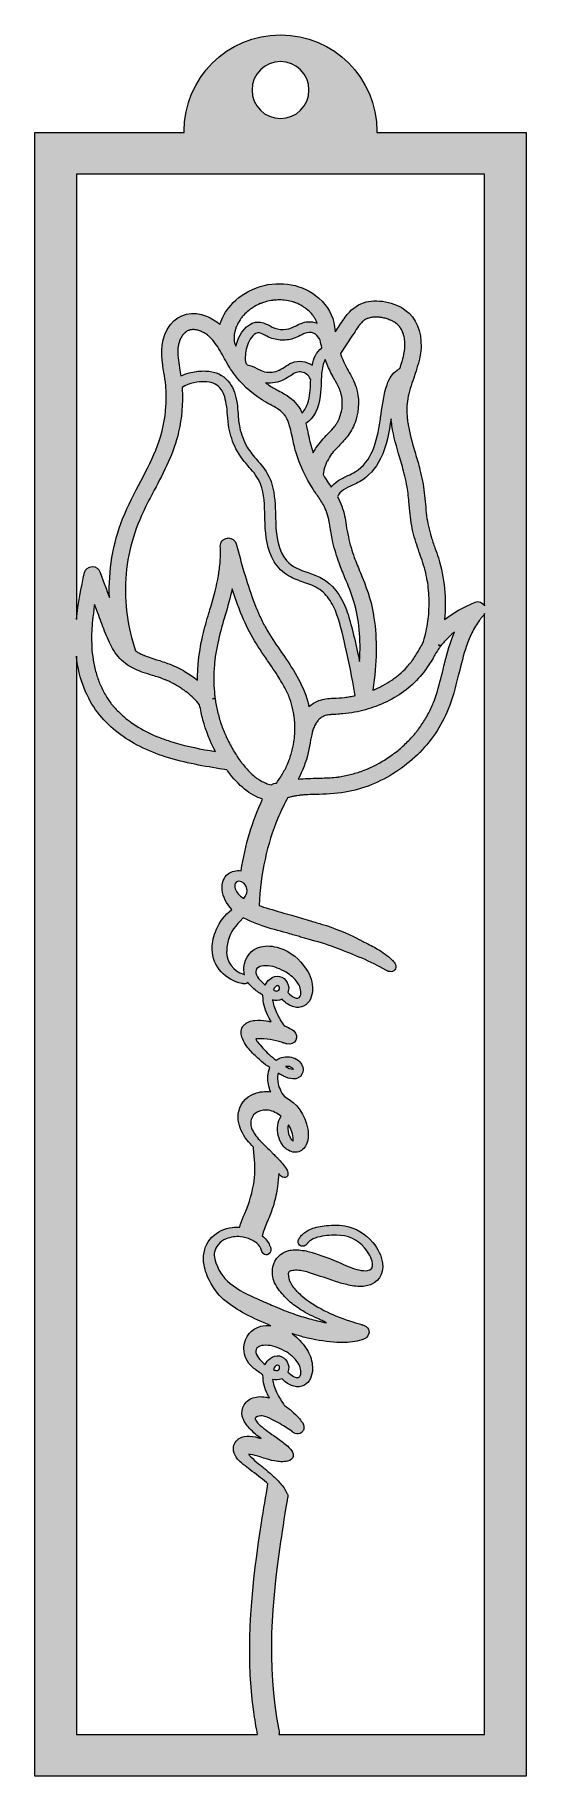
# Model space of a CAD drawing. Extents: x 1269 to 1731, y -1359 to 279.
import ezdxf

# ---------------------------------------------------------------- set-up
doc = ezdxf.new("R2010")
doc.units = 0
doc.header["$MEASUREMENT"] = 0
doc.layers.add('Layer 1', color=7, linetype='Continuous')

msp = doc.modelspace()

# ---------------------------------------------------------------- hatches: boundary and pattern name
at = {"layer": 'Layer 1', "true_color": 0x231f20}
h = msp.add_hatch(color=250, dxfattribs=at)
h.dxf.hatch_style = 2
edge = h.paths.add_edge_path()
edge.add_spline(control_points=[(1590.8, 186.6), (1590.8, 187), (1590.8, 187.4), (1590.8, 187.8), (1590.8, 237.9), (1550.1, 278.5), (1500, 278.5), (1449.9, 278.5), (1409.2, 237.9), (1409.2, 187.8), (1409.2, 187.4), (1409.2, 187), (1409.2, 186.6), (1409.2, 186.6), (1268.7, 186.6), (1268.7, 186.6), (1268.7, 186.6), (1268.7, -1358.5), (1268.7, -1358.5), (1268.7, -1358.5), (1731.3, -1358.5), (1731.3, -1358.5), (1731.3, -1358.5), (1731.3, 186.6), (1731.3, 186.6), (1731.3, 186.6), (1590.8, 186.6), (1590.8, 186.6)], knot_values=[0, 0, 0, 0, 1, 1, 1, 2, 2, 2, 3, 3, 3, 4, 4, 4, 5, 5, 5, 6, 6, 6, 7, 7, 7, 8, 8, 8, 9, 9, 9, 9], degree=3, periodic=1)
edge = h.paths.add_edge_path()
edge.add_spline(control_points=[(1500, 253.4), (1514.8, 253.4), (1526.8, 241.4), (1526.8, 226.6), (1526.8, 211.8), (1514.8, 199.8), (1500, 199.8), (1485.2, 199.8), (1473.2, 211.8), (1473.2, 226.6), (1473.2, 241.4), (1485.2, 253.4), (1500, 253.4)], knot_values=[0, 0, 0, 0, 1, 1, 1, 2, 2, 2, 3, 3, 3, 4, 4, 4, 4], degree=3, periodic=1)
edge = h.paths.add_edge_path()
edge.add_spline(control_points=[(1418.6, 147.5), (1418.6, 147.5), (1581.4, 147.5), (1581.4, 147.5), (1581.4, 147.5), (1692.2, 147.5), (1692.2, 147.5), (1692.2, 147.5), (1692.2, -258.4), (1692.2, -258.4), (1692.2, -258.3), (1692.1, -258.2), (1692.1, -258.1), (1690.3, -255.4), (1686.5, -253.4), (1683.2, -254.8), (1671.9, -259.5), (1662.4, -264.9), (1654.3, -271.2), (1656.5, -251.8), (1654.5, -231.9), (1648.6, -213.3), (1647.6, -210.1), (1646.5, -207), (1645.4, -203.8), (1644.2, -200.4), (1642.9, -196.8), (1641.8, -193.2), (1639.9, -187), (1638.3, -179.8), (1637.6, -173.7), (1637.1, -170.1), (1636.8, -166.4), (1636.4, -162.8), (1636.1, -159.2), (1635.8, -155.5), (1635.3, -152), (1634.5, -144.7), (1633.1, -137.4), (1631.3, -130.3), (1630, -125.2), (1628.5, -120.1), (1627, -115.1), (1624.7, -107.2), (1622.3, -99.1), (1620.7, -91), (1620.4, -89.3), (1620.1, -87.7), (1619.9, -86.1), (1619.9, -86.1), (1619.7, -84.9), (1619.7, -84.9), (1619.7, -84.8), (1619.6, -84.7), (1619.6, -84.7), (1619.6, -84.7), (1619.6, -84.7), (1619.6, -84.7), (1619.6, -84.7), (1619.6, -84.5), (1619.6, -84.5), (1619.6, -84.5), (1619.6, -84.5), (1619.6, -84.5), (1619.6, -84.5), (1619.6, -84.4), (1619.6, -84.4), (1619.6, -84.4), (1619.6, -84.4), (1619.6, -84.3), (1619.5, -83.6), (1619.4, -82.9), (1619.4, -82.1), (1619, -78.7), (1618.9, -75.4), (1618.9, -72.4), (1619.1, -66.4), (1620, -61), (1622.2, -53.9), (1623.2, -50.7), (1624.3, -47.4), (1625.4, -44.3), (1628.5, -35), (1631.8, -25.3), (1632.3, -15), (1632.9, -0.4), (1627.6, 12.3), (1617.5, 19.8), (1612.6, 23.5), (1606.2, 26.1), (1599, 27.5), (1591.2, 29), (1584.2, 28.7), (1578.2, 26.7), (1571.5, 24.5), (1566, 20.1), (1560.9, 13), (1558, 9), (1555.2, 4.8), (1552.6, 0.8), (1552.3, 0.2), (1551.9, -0.3), (1551.6, -0.8), (1551.6, -0.8), (1551.5, -0.3), (1551.5, -0.3), (1551.2, 2.5), (1550.8, 5.4), (1550.2, 8.2), (1548, 17.8), (1542, 26.6), (1532.9, 33.6), (1517.9, 45), (1496.1, 47.8), (1477.3, 40.7), (1467.5, 37), (1459.1, 31.3), (1453.1, 24.1), (1448.4, 18.6), (1445, 12.5), (1443, 6.3), (1439.3, 9.5), (1435, 12.2), (1430.3, 14.1), (1417.8, 19.2), (1404.2, 16.1), (1396.4, 6.3), (1386.8, -5.8), (1387.6, -21.1), (1389.1, -31.6), (1389.4, -34), (1389.8, -36.4), (1390.2, -38.8), (1390.9, -43), (1391.6, -46.9), (1391.9, -51), (1392.5, -57.4), (1392.6, -64), (1392.2, -70.5), (1391.5, -82.9), (1388.8, -95.4), (1384.3, -107.6), (1380.1, -119), (1374.2, -130.2), (1368.4, -141.1), (1362.7, -151.8), (1356.3, -163.9), (1351.4, -176.4), (1346.8, -188), (1343.4, -200.3), (1341.3, -212.9), (1339.3, -225.3), (1338.5, -237.9), (1338.9, -250.3), (1337.4, -246.3), (1335.9, -242.2), (1334.4, -238.1), (1334.4, -238.1), (1330.2, -226.8), (1330.2, -226.8), (1329, -223.4), (1326.1, -221.2), (1322.8, -221.4), (1319.3, -221.5), (1316.3, -223.9), (1315.5, -227.1), (1312.3, -241.1), (1309.3, -256), (1307.8, -271.2), (1307.8, -271.2), (1307.8, 147.5), (1307.8, 147.5), (1307.8, 147.5), (1418.6, 147.5), (1418.6, 147.5)], knot_values=[0, 0, 0, 0, 1, 1, 1, 2, 2, 2, 3, 3, 3, 4, 4, 4, 5, 5, 5, 6, 6, 6, 7, 7, 7, 8, 8, 8, 9, 9, 9, 10, 10, 10, 11, 11, 11, 12, 12, 12, 13, 13, 13, 14, 14, 14, 15, 15, 15, 16, 16, 16, 17, 17, 17, 18, 18, 18, 19, 19, 19, 20, 20, 20, 21, 21, 21, 22, 22, 22, 23, 23, 23, 24, 24, 24, 25, 25, 25, 26, 26, 26, 27, 27, 27, 28, 28, 28, 29, 29, 29, 30, 30, 30, 31, 31, 31, 32, 32, 32, 33, 33, 33, 34, 34, 34, 35, 35, 35, 36, 36, 36, 37, 37, 37, 38, 38, 38, 39, 39, 39, 40, 40, 40, 41, 41, 41, 42, 42, 42, 43, 43, 43, 44, 44, 44, 45, 45, 45, 46, 46, 46, 47, 47, 47, 48, 48, 48, 49, 49, 49, 50, 50, 50, 51, 51, 51, 52, 52, 52, 53, 53, 53, 54, 54, 54, 55, 55, 55, 56, 56, 56, 57, 57, 57, 58, 58, 58, 58], degree=3, periodic=1)
edge = h.paths.add_edge_path()
edge.add_spline(control_points=[(1554.4, -419.1), (1554.4, -419.1), (1554.3, -419.1), (1554.3, -419.1), (1554.3, -419.1), (1554.3, -419.1), (1554.3, -419.1), (1554.3, -419.1), (1554.3, -419.1), (1554.3, -419.1), (1554.3, -419.1), (1554.3, -419.1), (1554.3, -419.1), (1554.2, -419.2), (1554.2, -419.2), (1554.2, -419.2), (1554.1, -419.2), (1554.1, -419.2), (1554.1, -419.2), (1554.1, -419.2), (1554.1, -419.2), (1554.1, -419.2), (1554.1, -419.2), (1554, -419.2), (1554, -419.2), (1554, -419.2), (1554, -419.2), (1553.9, -419.2), (1553.9, -419.2), (1553.9, -419.2), (1553.9, -419.2), (1553.8, -419.2), (1553.8, -419.2), (1553.7, -419.2), (1553.2, -419.3), (1552.7, -419.3), (1552.1, -419.4), (1547.3, -419.9), (1542.3, -420.1), (1537.7, -420.2), (1537.7, -420.2), (1535.5, -420.3), (1535.5, -420.3), (1529.3, -420.4), (1522.9, -420.6), (1516.5, -421.3), (1520.9, -413.3), (1524.1, -404.9), (1526.2, -396.1), (1527.1, -392.3), (1527.7, -388.4), (1528.2, -384.3), (1528.6, -383.6), (1528.9, -382.8), (1529, -382), (1529.5, -378.9), (1530.2, -375.9), (1531.2, -373.3), (1531.2, -373.3), (1531.6, -372.3), (1531.6, -372.3), (1531.6, -372.3), (1531.6, -372.2), (1531.6, -372.2), (1531.9, -371.5), (1532.3, -370.8), (1532.7, -370.1), (1533, -369.5), (1533.3, -368.9), (1533.7, -368.3), (1533.8, -368.2), (1533.9, -368.1), (1534, -368), (1534.4, -367.5), (1534.8, -367), (1535.1, -366.5), (1535.1, -366.4), (1535.1, -366.4), (1535.1, -366.3), (1535.3, -366.1), (1535.5, -365.9), (1535.7, -365.6), (1536.2, -365.1), (1536.7, -364.6), (1537.3, -364.1), (1537.5, -364), (1537.8, -363.8), (1538.1, -363.5), (1538.6, -363.1), (1539.2, -362.8), (1539.7, -362.5), (1539.7, -362.5), (1540.6, -362), (1540.6, -362), (1540.7, -362), (1540.9, -361.9), (1540.9, -361.9), (1541.7, -361.6), (1542.5, -361.4), (1543.3, -361.2), (1544, -361), (1544.8, -360.9), (1545.5, -360.7), (1545.5, -360.7), (1545.5, -360.7), (1545.5, -360.7), (1545.8, -360.7), (1546, -360.7), (1546.2, -360.7), (1546.7, -360.6), (1547.2, -360.6), (1547.8, -360.5), (1549.3, -360.4), (1550.7, -360.3), (1552.2, -360.3), (1554.4, -360.2), (1556.6, -360), (1558.7, -359.8), (1562.5, -359.5), (1566.2, -358.9), (1569.8, -358.3), (1576.7, -357), (1583.4, -355.2), (1589.8, -352.8), (1603.9, -347.5), (1616.1, -340), (1626, -330.5), (1631.1, -325.6), (1635.7, -320), (1639.7, -313.7), (1641.1, -311.6), (1642.3, -309.5), (1643.6, -307.4), (1644.4, -306), (1645.2, -304.6), (1646, -303.2), (1647.2, -301.3), (1648.2, -299.7), (1649.2, -298.3), (1649.7, -297.6), (1650.2, -296.9), (1650.7, -296.2), (1650.7, -296.2), (1648.8, -294.8), (1648.8, -294.8), (1648.8, -294.8), (1648.8, -294.8), (1648.8, -294.8), (1648.8, -294.8), (1650.9, -295.9), (1650.9, -295.9), (1650.9, -295.9), (1651.7, -294.9), (1651.7, -294.9), (1653.8, -292.3), (1656.2, -289.8), (1658.7, -287.5), (1659.8, -286.4), (1661, -285.4), (1662.5, -284.1), (1662.5, -284.1), (1663.7, -283.1), (1663.7, -283.1), (1659.7, -292.7), (1657, -302.5), (1654.8, -311.2), (1654.2, -313.5), (1653.6, -315.9), (1653.1, -318.2), (1651.2, -325.8), (1649.2, -333.7), (1646.8, -341.3), (1645.9, -344), (1645.1, -346.3), (1644.2, -348.6), (1644.1, -348.9), (1644, -349.2), (1643.8, -349.5), (1643.5, -350.2), (1643.1, -351), (1642.9, -351.9), (1642.9, -351.9), (1642.1, -353.6), (1642.1, -353.6), (1640.5, -357.1), (1638.7, -360.7), (1636.6, -364.2), (1634.5, -367.6), (1632.3, -371), (1629.9, -374.2), (1629.6, -374.6), (1629.4, -374.9), (1629.1, -375.3), (1629.1, -375.3), (1629.1, -375.3), (1629, -375.4), (1629, -375.4), (1628.7, -375.7), (1628.7, -375.7), (1628.1, -376.6), (1627.4, -377.4), (1626.7, -378.2), (1625.4, -379.9), (1624.1, -381.3), (1622.8, -382.7), (1620.1, -385.6), (1617.2, -388.5), (1614.1, -391.3), (1612.6, -392.6), (1611.1, -393.9), (1609.5, -395.1), (1609.5, -395.1), (1608.2, -396.1), (1608.2, -396.1), (1608.2, -396.2), (1608.2, -396.2), (1608.2, -396.2), (1608.1, -396.2), (1608.1, -396.3), (1608.1, -396.3), (1607.2, -396.9), (1606.3, -397.6), (1605.5, -398.2), (1599, -402.9), (1592, -407), (1584.8, -410.3), (1583.9, -410.7), (1583, -411.1), (1582, -411.5), (1581.9, -411.6), (1581.7, -411.6), (1581.5, -411.7), (1581.5, -411.7), (1580.2, -412.2), (1580.2, -412.2), (1578.3, -413), (1576.3, -413.7), (1574.4, -414.4), (1570.6, -415.6), (1566.7, -416.7), (1562.8, -417.6), (1560.9, -418), (1558.9, -418.4), (1557, -418.7), (1556.1, -418.9), (1555.3, -419), (1554.4, -419.1), (1554.4, -419.1), (1554.4, -419.1), (1554.4, -419.1)], knot_values=[0, 0, 0, 0, 1, 1, 1, 2, 2, 2, 3, 3, 3, 4, 4, 4, 5, 5, 5, 6, 6, 6, 7, 7, 7, 8, 8, 8, 9, 9, 9, 10, 10, 10, 11, 11, 11, 12, 12, 12, 13, 13, 13, 14, 14, 14, 15, 15, 15, 16, 16, 16, 17, 17, 17, 18, 18, 18, 19, 19, 19, 20, 20, 20, 21, 21, 21, 22, 22, 22, 23, 23, 23, 24, 24, 24, 25, 25, 25, 26, 26, 26, 27, 27, 27, 28, 28, 28, 29, 29, 29, 30, 30, 30, 31, 31, 31, 32, 32, 32, 33, 33, 33, 34, 34, 34, 35, 35, 35, 36, 36, 36, 37, 37, 37, 38, 38, 38, 39, 39, 39, 40, 40, 40, 41, 41, 41, 42, 42, 42, 43, 43, 43, 44, 44, 44, 45, 45, 45, 46, 46, 46, 47, 47, 47, 48, 48, 48, 49, 49, 49, 50, 50, 50, 51, 51, 51, 52, 52, 52, 53, 53, 53, 54, 54, 54, 55, 55, 55, 56, 56, 56, 57, 57, 57, 58, 58, 58, 59, 59, 59, 60, 60, 60, 61, 61, 61, 62, 62, 62, 63, 63, 63, 64, 64, 64, 65, 65, 65, 66, 66, 66, 67, 67, 67, 68, 68, 68, 69, 69, 69, 70, 70, 70, 71, 71, 71, 72, 72, 72, 73, 73, 73, 74, 74, 74, 75, 75, 75, 76, 76, 76, 77, 77, 77, 78, 78, 78, 79, 79, 79, 80, 80, 80, 81, 81, 81, 82, 82, 82, 83, 83, 83, 83], degree=3, periodic=1)
edge = h.paths.add_edge_path()
edge.add_spline(control_points=[(1438.7, -347.1), (1438.6, -346.6), (1438.5, -346.2), (1438.5, -345.8), (1438.5, -345.8), (1438.4, -345.5), (1438.4, -345.5), (1438.4, -345.5), (1436, -345.8), (1436, -345.8), (1436, -345.8), (1438.4, -345.2), (1438.4, -345.2), (1438.3, -344.1), (1438.1, -343.1), (1438, -342.1), (1437.2, -334.2), (1437, -325.9), (1437.5, -317.6), (1437.6, -315.6), (1437.8, -313.5), (1438, -311.6), (1438.1, -310.6), (1438.2, -309.5), (1438.3, -308.5), (1438.4, -308), (1438.4, -307.5), (1438.5, -307), (1438.5, -307), (1438.6, -306.1), (1438.6, -306.1), (1438.6, -306.1), (1438.6, -306.1), (1438.6, -306.1), (1438.6, -306.1), (1438.6, -306.1), (1438.6, -306), (1439.3, -301.7), (1440, -297.4), (1440.9, -293.4), (1442.5, -285.6), (1444.8, -277.7), (1447, -270.1), (1447, -270.1), (1447.9, -267.2), (1447.9, -267.2), (1450.2, -259.2), (1452.6, -250.9), (1454.6, -242.3), (1456.2, -247.5), (1457.9, -252.3), (1459.6, -256.9), (1463.5, -267.6), (1467, -275.5), (1470.8, -282.7), (1474.9, -290.6), (1479.7, -297.9), (1484.3, -304.6), (1485.5, -306.4), (1486.7, -308.2), (1487.9, -309.9), (1491.4, -315), (1495.1, -320.3), (1498.4, -325.7), (1500.8, -329.5), (1502.9, -333.1), (1504.7, -336.5), (1505.6, -338.3), (1506.4, -340), (1507.2, -341.7), (1507.2, -341.7), (1507.4, -342.1), (1507.4, -342.1), (1507.5, -342.3), (1507.6, -342.7), (1507.8, -343.1), (1508.1, -344), (1508.4, -344.8), (1508.8, -345.7), (1510, -349), (1511, -352.5), (1511.7, -356), (1512.1, -357.7), (1512.4, -359.5), (1512.7, -361.4), (1512.7, -361.4), (1512.9, -362.2), (1512.9, -362.2), (1512.9, -362.5), (1513, -362.9), (1513, -362.9), (1513.1, -363.8), (1513.1, -364.7), (1513.2, -365.6), (1513.5, -369.2), (1513.6, -372.8), (1513.5, -376.3), (1513.4, -378.2), (1513.3, -380), (1513.1, -381.7), (1513.1, -382.6), (1513, -383.5), (1512.9, -384.4), (1512.8, -384.4), (1512.8, -384.4), (1512.8, -384.5), (1512.8, -384.5), (1512.8, -384.5), (1512.8, -384.5), (1512.8, -384.5), (1512.6, -386), (1512.6, -386), (1512.1, -389.5), (1511.3, -393), (1510.3, -396.5), (1509.8, -398.3), (1509.2, -400), (1508.7, -401.7), (1508.4, -402.5), (1508.1, -403.4), (1507.7, -404.2), (1507.6, -404.5), (1507.5, -404.8), (1507.4, -405.1), (1507.4, -405.3), (1507.3, -405.5), (1507.2, -405.7), (1507.2, -405.8), (1507.1, -405.9), (1507, -406.1), (1507, -406.1), (1506.9, -406.3), (1506.8, -406.6), (1506.8, -406.6), (1506.8, -406.6), (1506.8, -406.6), (1506.8, -406.6), (1506.8, -406.6), (1506.8, -406.6), (1506.7, -406.8), (1506.7, -406.9), (1506.6, -407.1), (1506.6, -407.1), (1506, -408.3), (1506, -408.3), (1505.6, -409.1), (1505.3, -410), (1504.9, -410.8), (1504, -412.4), (1503.2, -414), (1502.3, -415.6), (1500.5, -418.7), (1498.5, -421.8), (1496.4, -424.6), (1496.3, -424.7), (1496.3, -424.8), (1496.2, -424.9), (1494.4, -425), (1492.7, -425.5), (1491.2, -426.5), (1490.4, -426.3), (1489.6, -426.1), (1488.8, -425.9), (1488, -425.7), (1487.2, -425.4), (1486.4, -425.1), (1486.1, -425), (1485.8, -424.9), (1485.6, -424.8), (1485.6, -424.8), (1484.8, -424.5), (1484.8, -424.5), (1483.2, -423.7), (1481.7, -422.9), (1480.1, -421.9), (1479.4, -421.5), (1478.7, -421), (1478, -420.5), (1477.7, -420.3), (1477.4, -420.1), (1477.1, -419.9), (1477.1, -419.9), (1476.5, -419.5), (1476.5, -419.5), (1476.5, -419.4), (1476.5, -419.4), (1476.5, -419.4), (1475.2, -418.4), (1473.7, -417.1), (1472.3, -415.8), (1469.7, -413.4), (1467.3, -410.7), (1464.8, -407.5), (1464.8, -407.5), (1464.1, -406.8), (1464.1, -406.8), (1464.1, -406.8), (1464.1, -406.7), (1464.1, -406.7), (1464, -406.6), (1463.9, -406.5), (1463.8, -406.4), (1463.8, -406.3), (1463.7, -406.2), (1463.7, -406.2), (1463.1, -405.4), (1462.6, -404.7), (1462, -403.9), (1460.8, -402.2), (1459.6, -400.5), (1458.5, -398.7), (1456.1, -395), (1453.9, -391.2), (1451.9, -387.4), (1450.9, -385.5), (1449.9, -383.6), (1449, -381.6), (1448.6, -380.7), (1448.2, -379.8), (1447.8, -378.8), (1447.6, -378.5), (1447.5, -378.1), (1447.3, -377.8), (1447.3, -377.8), (1447.3, -377.8), (1447.3, -377.8), (1447.3, -377.7), (1447.3, -377.7), (1447.2, -377.6), (1447.2, -377.6), (1447.2, -377.6), (1447.2, -377.5), (1447.1, -377.3), (1447, -377.1), (1446.9, -376.7), (1445.3, -373), (1443.9, -369), (1442.7, -365), (1441.6, -361.1), (1440.6, -357.1), (1439.8, -353.1), (1439.4, -351.2), (1439, -349.2), (1438.7, -347.1)], knot_values=[0, 0, 0, 0, 1, 1, 1, 2, 2, 2, 3, 3, 3, 4, 4, 4, 5, 5, 5, 6, 6, 6, 7, 7, 7, 8, 8, 8, 9, 9, 9, 10, 10, 10, 11, 11, 11, 12, 12, 12, 13, 13, 13, 14, 14, 14, 15, 15, 15, 16, 16, 16, 17, 17, 17, 18, 18, 18, 19, 19, 19, 20, 20, 20, 21, 21, 21, 22, 22, 22, 23, 23, 23, 24, 24, 24, 25, 25, 25, 26, 26, 26, 27, 27, 27, 28, 28, 28, 29, 29, 29, 30, 30, 30, 31, 31, 31, 32, 32, 32, 33, 33, 33, 34, 34, 34, 35, 35, 35, 36, 36, 36, 37, 37, 37, 38, 38, 38, 39, 39, 39, 40, 40, 40, 41, 41, 41, 42, 42, 42, 43, 43, 43, 44, 44, 44, 45, 45, 45, 46, 46, 46, 47, 47, 47, 48, 48, 48, 49, 49, 49, 50, 50, 50, 51, 51, 51, 52, 52, 52, 53, 53, 53, 54, 54, 54, 55, 55, 55, 56, 56, 56, 57, 57, 57, 58, 58, 58, 59, 59, 59, 60, 60, 60, 61, 61, 61, 62, 62, 62, 63, 63, 63, 64, 64, 64, 65, 65, 65, 66, 66, 66, 67, 67, 67, 68, 68, 68, 69, 69, 69, 70, 70, 70, 71, 71, 71, 72, 72, 72, 73, 73, 73, 74, 74, 74, 75, 75, 75, 76, 76, 76, 77, 77, 77, 78, 78, 78, 79, 79, 79, 80, 80, 80, 81, 81, 81, 81], degree=3, periodic=1)
edge = h.paths.add_edge_path()
edge.add_spline(control_points=[(1438.8, -395.3), (1424.8, -393), (1412.7, -390.5), (1400.7, -387), (1396.2, -385.7), (1392.2, -384.4), (1388.3, -382.9), (1386.4, -382.2), (1384.6, -381.5), (1382.9, -380.8), (1382.8, -380.8), (1382.7, -380.7), (1382.6, -380.7), (1382.6, -380.7), (1382.6, -380.7), (1382.5, -380.7), (1382.5, -380.7), (1381.2, -380.1), (1381.2, -380.1), (1380.3, -379.7), (1379.4, -379.3), (1378.6, -378.9), (1371.6, -375.6), (1365, -371.9), (1359.2, -367.7), (1358.6, -367.3), (1358.1, -366.9), (1357.5, -366.5), (1357.5, -366.5), (1355.6, -365), (1355.6, -365), (1354.1, -363.9), (1352.7, -362.7), (1351.4, -361.5), (1348.6, -359), (1346, -356.5), (1343.6, -353.8), (1343, -353.1), (1342.4, -352.4), (1341.8, -351.7), (1341.8, -351.7), (1341, -350.6), (1341, -350.6), (1340.9, -350.5), (1340.5, -350.1), (1340.4, -349.9), (1339.3, -348.4), (1338.3, -347), (1337.4, -345.7), (1335.3, -342.5), (1333.4, -339.1), (1331.7, -335.5), (1331.2, -334.7), (1330.9, -333.8), (1330.5, -333), (1330.5, -333), (1330.2, -332.2), (1330.2, -332.2), (1330.1, -332.2), (1330.1, -332.2), (1330.1, -332.1), (1330, -332), (1330, -331.9), (1330, -331.9), (1330, -331.9), (1329.6, -330.8), (1329.6, -330.8), (1328.9, -329.1), (1328.2, -327.2), (1327.6, -325.3), (1326.4, -321.7), (1325.4, -317.9), (1324.6, -313.9), (1324.1, -311.8), (1323.8, -309.9), (1323.5, -308.1), (1323.5, -308.1), (1323.2, -306.4), (1323.2, -306.4), (1323.2, -306.3), (1323.2, -306.3), (1323.2, -306.3), (1323.2, -306.2), (1323.2, -306.2), (1323.2, -306.2), (1323.2, -306.2), (1323.2, -305.9), (1323.2, -305.9), (1323.1, -304.9), (1322.9, -303.9), (1322.8, -302.9), (1322.4, -299), (1322.2, -295), (1322.2, -291.1), (1322.1, -286.6), (1322.2, -282), (1322.6, -277.3), (1322.7, -275.1), (1322.9, -272.8), (1323.1, -270.6), (1323.1, -270.6), (1323.2, -270.2), (1323.2, -270.2), (1323.3, -269.2), (1323.4, -268.3), (1323.5, -267.3), (1323.5, -267.3), (1323.8, -264.8), (1323.8, -264.8), (1323.8, -264.8), (1323.8, -264.7), (1323.8, -264.7), (1323.8, -264.6), (1323.8, -264.6), (1323.9, -264.6), (1324.2, -262.1), (1324.6, -259.6), (1325, -256.9), (1325, -256.9), (1328.9, -267.5), (1328.9, -267.5), (1330.9, -273), (1333, -278.6), (1335.3, -284.2), (1337.7, -290.1), (1339.9, -295.4), (1343.1, -300.4), (1346.5, -305.8), (1350.7, -310.2), (1355.7, -313.6), (1360.6, -317.1), (1366.2, -319.3), (1370.5, -320.8), (1373.5, -321.9), (1376.5, -322.8), (1379.5, -323.7), (1381.4, -324.3), (1383.4, -324.9), (1385.3, -325.5), (1387.7, -326.3), (1390.1, -327.2), (1392.3, -328.1), (1392.3, -328.1), (1392.4, -328.1), (1392.4, -328.2), (1392.5, -328.2), (1392.5, -328.2), (1392.6, -328.2), (1392.6, -328.2), (1392.6, -328.2), (1392.6, -328.2), (1392.6, -328.2), (1392.6, -328.2), (1392.7, -328.3), (1392.8, -328.3), (1392.9, -328.4), (1393.1, -328.5), (1393.7, -328.7), (1394.3, -329), (1394.9, -329.2), (1396, -329.8), (1397.2, -330.4), (1398.4, -331), (1401, -332.4), (1403.5, -333.8), (1405.8, -335.4), (1407, -336.1), (1408.1, -336.9), (1409.3, -337.7), (1409.8, -338.1), (1410.3, -338.5), (1411, -339), (1411.1, -339), (1411.1, -339.1), (1411.2, -339.2), (1411.2, -339.2), (1412.1, -339.8), (1412.1, -339.8), (1416.3, -343.2), (1420.3, -347), (1423.9, -351.3), (1424.7, -356.1), (1425.7, -360.9), (1426.9, -365.4), (1429.7, -375.7), (1433.7, -385.8), (1438.8, -395.3)], knot_values=[0, 0, 0, 0, 1, 1, 1, 2, 2, 2, 3, 3, 3, 4, 4, 4, 5, 5, 5, 6, 6, 6, 7, 7, 7, 8, 8, 8, 9, 9, 9, 10, 10, 10, 11, 11, 11, 12, 12, 12, 13, 13, 13, 14, 14, 14, 15, 15, 15, 16, 16, 16, 17, 17, 17, 18, 18, 18, 19, 19, 19, 20, 20, 20, 21, 21, 21, 22, 22, 22, 23, 23, 23, 24, 24, 24, 25, 25, 25, 26, 26, 26, 27, 27, 27, 28, 28, 28, 29, 29, 29, 30, 30, 30, 31, 31, 31, 32, 32, 32, 33, 33, 33, 34, 34, 34, 35, 35, 35, 36, 36, 36, 37, 37, 37, 38, 38, 38, 39, 39, 39, 40, 40, 40, 41, 41, 41, 42, 42, 42, 43, 43, 43, 44, 44, 44, 45, 45, 45, 46, 46, 46, 47, 47, 47, 48, 48, 48, 49, 49, 49, 50, 50, 50, 51, 51, 51, 52, 52, 52, 53, 53, 53, 54, 54, 54, 55, 55, 55, 56, 56, 56, 57, 57, 57, 58, 58, 58, 59, 59, 59, 60, 60, 60, 61, 61, 61, 62, 62, 62, 62], degree=3, periodic=1)
edge = h.paths.add_edge_path()
edge.add_spline(control_points=[(1502.2, -303.7), (1502.2, -303.7), (1501, -302), (1501, -302), (1496.6, -295.7), (1492.1, -289.1), (1488.1, -282.4), (1485.8, -278.6), (1483.8, -274.9), (1482.1, -271.2), (1481.1, -269.2), (1480.2, -267.2), (1479.3, -265.1), (1479, -264.6), (1478.8, -264.1), (1478.6, -263.5), (1478.5, -263.4), (1478.3, -262.9), (1478.2, -262.6), (1477.8, -261.6), (1477.3, -260.5), (1476.9, -259.4), (1469.9, -242.2), (1464.8, -223.9), (1460.1, -206.7), (1460.1, -206.7), (1458.3, -200.1), (1458.3, -200.1), (1457.4, -196.8), (1454.3, -194.5), (1450.9, -194.5), (1450.6, -194.5), (1450.3, -194.6), (1449.9, -194.6), (1446, -195.1), (1443.1, -198.6), (1443.3, -202.3), (1443.6, -206.8), (1443.6, -211.6), (1443.2, -216.5), (1443.1, -218.9), (1442.8, -221.3), (1442.5, -223.7), (1442.5, -223.7), (1442.5, -223.7), (1442.5, -223.8), (1442.5, -223.8), (1442.1, -226.5), (1442.1, -226.5), (1441.9, -227.6), (1441.8, -228.7), (1441.6, -229.8), (1439.8, -239.7), (1437.2, -249.3), (1434.6, -258.3), (1433.9, -260.6), (1433.2, -262.9), (1432.6, -265.2), (1430.6, -271.9), (1428.5, -278.9), (1426.9, -285.8), (1424.8, -294.9), (1423.3, -304.1), (1422.6, -313.1), (1422.1, -318.1), (1421.9, -323.2), (1422, -328.3), (1418.3, -325.3), (1414.4, -322.6), (1410.3, -320.2), (1405.8, -317.5), (1400.7, -315), (1395.2, -312.9), (1391.3, -311.4), (1387.3, -310.1), (1383.3, -308.9), (1383.3, -308.9), (1380.8, -308.1), (1380.8, -308.1), (1378.4, -307.4), (1376, -306.6), (1373.6, -305.7), (1373.6, -305.7), (1372, -305.1), (1372, -305.1), (1371.9, -305), (1371.8, -305), (1371.6, -304.9), (1371.5, -304.9), (1371.4, -304.9), (1371.3, -304.8), (1370.2, -304.3), (1369.1, -303.8), (1368, -303.2), (1367, -302.7), (1366, -302.2), (1365.1, -301.6), (1364.6, -301.3), (1364.2, -301), (1363.7, -300.7), (1363.7, -300.7), (1363.5, -300.5), (1363.5, -300.5), (1355.9, -278.7), (1352.8, -255.8), (1354.4, -232.5), (1355.1, -220.7), (1357.1, -209.3), (1360.3, -197.8), (1363.3, -187), (1367.5, -176.5), (1373.3, -164.7), (1375.8, -159.7), (1378.5, -154.6), (1381.1, -149.7), (1390.2, -132.4), (1399.6, -114.5), (1404.1, -94.8), (1407.1, -81.6), (1408.3, -68.2), (1407.5, -54.9), (1407.5, -54.2), (1407.4, -53.6), (1407.3, -52.9), (1413.8, -48.2), (1423.7, -47.6), (1427.9, -47.6), (1427.9, -47.6), (1428, -47.6), (1428.1, -47.6), (1434.7, -47.6), (1439.6, -49.5), (1443, -53.4), (1446, -56.9), (1448, -61.8), (1449, -68.6), (1449.6, -72), (1449.8, -75.5), (1450.1, -78.9), (1450.4, -82.9), (1450.7, -87), (1451.4, -91.1), (1452.7, -97.8), (1454.9, -104.4), (1458.1, -110.7), (1461.8, -117.8), (1466.8, -123.7), (1470.6, -128.1), (1474.7, -132.6), (1478.8, -137.6), (1481.1, -143.6), (1484.8, -153.3), (1485.1, -164.1), (1485.3, -174.5), (1485.3, -176.8), (1485.4, -179.2), (1485.5, -181.5), (1485.9, -192.1), (1487.3, -205.7), (1494.1, -216.9), (1497.4, -222.3), (1502.1, -226.9), (1507.6, -230.1), (1512.2, -232.8), (1517.2, -234.5), (1522.1, -236.3), (1523.3, -236.7), (1524.4, -237.1), (1525.6, -237.5), (1530.5, -239.3), (1536, -241.7), (1540.5, -245.8), (1544.1, -249.1), (1547.2, -253.5), (1549.9, -259), (1554.8, -269), (1557.4, -280.4), (1559.9, -291.3), (1559.9, -291.3), (1560.9, -295.8), (1560.9, -295.8), (1564.3, -310.6), (1567.5, -325.8), (1570.1, -341.1), (1570.1, -341.1), (1570.4, -342.6), (1570.4, -342.6), (1570.4, -342.6), (1570.4, -342.6), (1570.4, -342.6), (1570, -342.7), (1569.5, -342.8), (1569.1, -342.9), (1567.4, -343.2), (1565.8, -343.6), (1564, -343.8), (1563.3, -344), (1562.5, -344.1), (1561.8, -344.2), (1561.7, -344.2), (1561.7, -344.2), (1561.7, -344.2), (1561.6, -344.2), (1561.6, -344.2), (1561.6, -344.2), (1561.6, -344.2), (1560.2, -344.4), (1560.2, -344.4), (1556.8, -344.8), (1553.4, -344.9), (1550, -345.1), (1550, -345.1), (1549.6, -345.1), (1549.6, -345.1), (1545.1, -345.4), (1540.4, -345.7), (1536.1, -347.4), (1532.6, -348.8), (1529.4, -350.7), (1526.7, -353.1), (1526.4, -351.6), (1526.1, -350.1), (1525.7, -348.6), (1521.1, -331.4), (1510.6, -316), (1502.2, -303.7)], knot_values=[0, 0, 0, 0, 1, 1, 1, 2, 2, 2, 3, 3, 3, 4, 4, 4, 5, 5, 5, 6, 6, 6, 7, 7, 7, 8, 8, 8, 9, 9, 9, 10, 10, 10, 11, 11, 11, 12, 12, 12, 13, 13, 13, 14, 14, 14, 15, 15, 15, 16, 16, 16, 17, 17, 17, 18, 18, 18, 19, 19, 19, 20, 20, 20, 21, 21, 21, 22, 22, 22, 23, 23, 23, 24, 24, 24, 25, 25, 25, 26, 26, 26, 27, 27, 27, 28, 28, 28, 29, 29, 29, 30, 30, 30, 31, 31, 31, 32, 32, 32, 33, 33, 33, 34, 34, 34, 35, 35, 35, 36, 36, 36, 37, 37, 37, 38, 38, 38, 39, 39, 39, 40, 40, 40, 41, 41, 41, 42, 42, 42, 43, 43, 43, 44, 44, 44, 45, 45, 45, 46, 46, 46, 47, 47, 47, 48, 48, 48, 49, 49, 49, 50, 50, 50, 51, 51, 51, 52, 52, 52, 53, 53, 53, 54, 54, 54, 55, 55, 55, 56, 56, 56, 57, 57, 57, 58, 58, 58, 59, 59, 59, 60, 60, 60, 61, 61, 61, 62, 62, 62, 63, 63, 63, 64, 64, 64, 65, 65, 65, 66, 66, 66, 67, 67, 67, 68, 68, 68, 69, 69, 69, 70, 70, 70, 71, 71, 71, 72, 72, 72, 73, 73, 73, 74, 74, 74, 75, 75, 75, 75], degree=3, periodic=1)
edge = h.paths.add_edge_path()
edge.add_spline(control_points=[(1458.8, 4.9), (1459.6, 6.8), (1460.7, 8.7), (1461.9, 10.5), (1462.1, 10.9), (1462.4, 11.4), (1462.7, 11.8), (1462.7, 11.8), (1463, 12.1), (1463, 12.1), (1463.1, 12.3), (1463.2, 12.5), (1463.3, 12.6), (1464, 13.5), (1464.7, 14.3), (1465.5, 15.1), (1466.8, 16.6), (1468.3, 17.9), (1469.8, 19.2), (1470, 19.4), (1470.2, 19.5), (1470.4, 19.7), (1470.4, 19.7), (1470.4, 19.7), (1470.4, 19.7), (1470.4, 19.7), (1471.2, 20.3), (1471.2, 20.3), (1472.1, 20.9), (1473, 21.5), (1473.9, 22.1), (1475.6, 23.2), (1477.4, 24.2), (1479.2, 25), (1479.2, 25), (1480.9, 25.8), (1480.9, 25.8), (1481.9, 26.2), (1482.9, 26.5), (1483.9, 26.8), (1485.8, 27.5), (1487.7, 28), (1489.7, 28.4), (1490.7, 28.6), (1491.7, 28.8), (1492.6, 28.9), (1492.6, 28.9), (1492.7, 28.9), (1492.7, 28.9), (1492.8, 28.9), (1492.9, 29), (1493.1, 29), (1493.6, 29), (1494.1, 29.1), (1494.7, 29.1), (1496.7, 29.3), (1498.7, 29.3), (1500.7, 29.3), (1501.7, 29.2), (1502.6, 29.2), (1503.6, 29.1), (1503.6, 29.1), (1505.7, 28.8), (1505.7, 28.8), (1507.8, 28.5), (1509.8, 28), (1511.7, 27.5), (1512.5, 27.2), (1513.4, 26.9), (1514.3, 26.6), (1514.6, 26.5), (1514.9, 26.3), (1515.2, 26.2), (1515.2, 26.2), (1516.3, 25.8), (1516.3, 25.8), (1518.2, 24.9), (1520, 23.9), (1521.8, 22.7), (1522.6, 22.2), (1523.4, 21.6), (1524.2, 21), (1524.3, 21), (1524.3, 21), (1524.3, 21), (1524.3, 21), (1525.7, 19.8), (1525.7, 19.8), (1527.3, 18.4), (1528.8, 16.9), (1530, 15.4), (1530, 15.4), (1530.1, 15.2), (1530.3, 15.1), (1530.3, 15.1), (1530.4, 15), (1530.4, 15), (1530.4, 15), (1530.4, 14.9), (1530.4, 14.9), (1530.4, 14.9), (1530.4, 14.9), (1530.4, 14.9), (1530.4, 14.9), (1531.2, 13.8), (1531.2, 13.8), (1531.8, 12.9), (1532.3, 12.1), (1532.8, 11.2), (1533.1, 10.7), (1533.4, 10.1), (1533.7, 9.5), (1533.7, 9.5), (1533.9, 9), (1533.9, 9), (1533.9, 9), (1534, 8.9), (1534, 8.8), (1534, 8.8), (1534, 8.8), (1534, 8.8), (1534.1, 8.6), (1534.1, 8.5), (1534.2, 8.5), (1534.3, 8.1), (1534.4, 7.8), (1534.5, 7.4), (1531.7, 8.5), (1528.7, 9), (1525.8, 8.8), (1521.4, 8.4), (1517.6, 6.5), (1514, 4.7), (1514, 4.7), (1513, 4.2), (1513, 4.2), (1509.5, 2.5), (1506.1, 1.6), (1502.6, 1.5), (1499, 1.4), (1495.5, 2.2), (1492.3, 3.7), (1491.6, 4.1), (1490.9, 4.4), (1490.2, 4.8), (1487, 6.5), (1483.7, 8.2), (1479.7, 8.5), (1470.9, 9.1), (1463.9, 0.7), (1460.6, -6.6), (1459.6, -9), (1458.7, -11.5), (1458.1, -14.1), (1457.7, -13.4), (1457.3, -12.7), (1457, -12.1), (1457, -12.1), (1456.9, -12), (1456.9, -12), (1456.9, -11.7), (1456.8, -11.4), (1456.8, -11.1), (1456.7, -10.7), (1456.6, -10.3), (1456.5, -9.9), (1456.5, -9.9), (1456.4, -9.4), (1456.4, -9.4), (1456.4, -9.4), (1456.4, -9.2), (1456.4, -9.1), (1456.3, -8), (1456.3, -6.9), (1456.3, -5.7), (1456.3, -4.8), (1456.4, -3.9), (1456.5, -3.1), (1456.5, -3.1), (1456.6, -2.3), (1456.6, -2.3), (1456.7, -1.7), (1456.8, -1.2), (1457, -0.6), (1457.2, 0.4), (1457.5, 1.4), (1457.8, 2.4), (1457.8, 2.4), (1457.8, 2.4), (1457.8, 2.4), (1458, 2.9), (1458.2, 3.4), (1458.3, 3.9), (1458.3, 3.9), (1458.5, 4.2), (1458.5, 4.2), (1458.5, 4.3), (1458.6, 4.4), (1458.6, 4.5), (1458.7, 4.7), (1458.8, 4.9), (1458.8, 4.9), (1458.8, 4.9), (1458.8, 4.9), (1458.8, 4.9)], knot_values=[0, 0, 0, 0, 1, 1, 1, 2, 2, 2, 3, 3, 3, 4, 4, 4, 5, 5, 5, 6, 6, 6, 7, 7, 7, 8, 8, 8, 9, 9, 9, 10, 10, 10, 11, 11, 11, 12, 12, 12, 13, 13, 13, 14, 14, 14, 15, 15, 15, 16, 16, 16, 17, 17, 17, 18, 18, 18, 19, 19, 19, 20, 20, 20, 21, 21, 21, 22, 22, 22, 23, 23, 23, 24, 24, 24, 25, 25, 25, 26, 26, 26, 27, 27, 27, 28, 28, 28, 29, 29, 29, 30, 30, 30, 31, 31, 31, 32, 32, 32, 33, 33, 33, 34, 34, 34, 35, 35, 35, 36, 36, 36, 37, 37, 37, 38, 38, 38, 39, 39, 39, 40, 40, 40, 41, 41, 41, 42, 42, 42, 43, 43, 43, 44, 44, 44, 45, 45, 45, 46, 46, 46, 47, 47, 47, 48, 48, 48, 49, 49, 49, 50, 50, 50, 51, 51, 51, 52, 52, 52, 53, 53, 53, 54, 54, 54, 55, 55, 55, 56, 56, 56, 57, 57, 57, 58, 58, 58, 59, 59, 59, 60, 60, 60, 61, 61, 61, 62, 62, 62, 63, 63, 63, 64, 64, 64, 65, 65, 65, 66, 66, 66, 67, 67, 67, 68, 68, 68, 68], degree=3, periodic=1)
edge = h.paths.add_edge_path()
edge.add_spline(control_points=[(1588, -269.5), (1586.2, -257.3), (1582.6, -244.8), (1576.9, -231.2), (1576.9, -231.2), (1575.2, -227.2), (1575.2, -227.2), (1573.2, -222.4), (1571.2, -217.5), (1569.4, -212.7), (1567.2, -206.7), (1565.4, -200.4), (1563.9, -193.4), (1563.1, -189.8), (1562.4, -186), (1561.8, -182.4), (1561.4, -179.5), (1560.9, -176.7), (1560.3, -173.8), (1559.1, -167.5), (1556.8, -161.5), (1553.7, -155.9), (1555.8, -150.3), (1562.1, -147.4), (1568.3, -144.6), (1570.4, -143.6), (1572.5, -142.7), (1574.4, -141.6), (1582.5, -137), (1589.4, -129.5), (1594.2, -119.8), (1600.2, -107.9), (1602.2, -95), (1604.1, -82.4), (1604.3, -84.4), (1604.6, -86.5), (1604.9, -88.8), (1606.4, -99.2), (1609.4, -109.4), (1612.3, -119.2), (1613.1, -121.9), (1613.9, -124.7), (1614.7, -127.4), (1616.3, -133), (1618, -139.7), (1619.2, -146.6), (1620.1, -151.8), (1620.6, -157.1), (1621.1, -162.7), (1621.1, -162.7), (1621.5, -166.7), (1621.5, -166.7), (1622.2, -173.7), (1623, -181.1), (1624.7, -188.5), (1626.2, -195.2), (1628.5, -201.7), (1630.7, -208), (1630.7, -208), (1630.8, -208.4), (1630.8, -208.4), (1633, -214.5), (1635.2, -220.9), (1636.7, -227.4), (1638.3, -234), (1639.1, -239.6), (1639.6, -246.2), (1640.1, -252.8), (1640, -259.5), (1639.5, -266), (1639.2, -269.5), (1638.9, -271.9), (1638.4, -275.1), (1637.9, -278.2), (1637.2, -281.5), (1636.5, -284.8), (1635.7, -287.8), (1634.8, -290.9), (1633.8, -294), (1632.7, -295.7), (1631.7, -297.4), (1630.7, -299.2), (1630.7, -299.2), (1630.2, -300), (1630.2, -300), (1628.4, -303), (1626.5, -306.2), (1624.5, -309.1), (1624, -309.7), (1623.6, -310.3), (1623, -311.1), (1623, -311.1), (1623, -311.2), (1622.9, -311.2), (1622.9, -311.2), (1622.9, -311.2), (1622.9, -311.3), (1622.9, -311.3), (1622, -312.3), (1622, -312.3), (1621, -313.6), (1620, -314.8), (1618.9, -316), (1616.7, -318.3), (1614.3, -320.6), (1611.8, -322.8), (1611.3, -323.3), (1610.7, -323.7), (1610.1, -324.2), (1610.1, -324.2), (1609.1, -325), (1609.1, -325), (1609, -325.1), (1609, -325.1), (1608.9, -325.2), (1608.9, -325.2), (1608.9, -325.2), (1608.9, -325.2), (1608.9, -325.2), (1608.7, -325.3), (1608.7, -325.3), (1607.4, -326.3), (1606.1, -327.2), (1604.8, -328.1), (1602.1, -329.9), (1599.3, -331.6), (1596.3, -333.2), (1594.8, -334), (1593.3, -334.7), (1591.8, -335.5), (1591.1, -335.8), (1590.4, -336.1), (1589.5, -336.5), (1589.5, -336.5), (1588.8, -336.8), (1588.8, -336.8), (1588.7, -336.9), (1588.7, -336.9), (1588.6, -336.9), (1588.6, -336.9), (1588.5, -336.9), (1588.5, -337), (1588.5, -337), (1588.2, -337.1), (1588.2, -337.1), (1587.8, -337.2), (1587.4, -337.4), (1587, -337.6), (1590.7, -311.4), (1591.1, -289.7), (1588, -269.5)], knot_values=[0, 0, 0, 0, 1, 1, 1, 2, 2, 2, 3, 3, 3, 4, 4, 4, 5, 5, 5, 6, 6, 6, 7, 7, 7, 8, 8, 8, 9, 9, 9, 10, 10, 10, 11, 11, 11, 12, 12, 12, 13, 13, 13, 14, 14, 14, 15, 15, 15, 16, 16, 16, 17, 17, 17, 18, 18, 18, 19, 19, 19, 20, 20, 20, 21, 21, 21, 22, 22, 22, 23, 23, 23, 24, 24, 24, 25, 25, 25, 26, 26, 26, 27, 27, 27, 28, 28, 28, 29, 29, 29, 30, 30, 30, 31, 31, 31, 32, 32, 32, 33, 33, 33, 34, 34, 34, 35, 35, 35, 36, 36, 36, 37, 37, 37, 38, 38, 38, 39, 39, 39, 40, 40, 40, 41, 41, 41, 42, 42, 42, 43, 43, 43, 44, 44, 44, 45, 45, 45, 46, 46, 46, 47, 47, 47, 48, 48, 48, 49, 49, 49, 50, 50, 50, 50], degree=3, periodic=1)
edge = h.paths.add_edge_path()
edge.add_spline(control_points=[(1616.9, -16.9), (1616.8, -17.4), (1616.8, -17.9), (1616.7, -18.4), (1616.7, -18.4), (1616.7, -18.8), (1616.7, -18.8), (1616.7, -18.8), (1616.7, -18.8), (1616.7, -18.8), (1616.7, -18.9), (1616.7, -19), (1616.6, -19), (1616.6, -19.1), (1616.6, -19.1), (1616.6, -19.1), (1616.6, -19.2), (1616.6, -19.3), (1616.6, -19.3), (1616.6, -19.5), (1616.5, -19.7), (1616.5, -19.9), (1616.1, -22.5), (1615.4, -25.3), (1614.5, -28.5), (1613.8, -30.9), (1613, -33.2), (1612.4, -35.1), (1611.4, -35.6), (1610.5, -36.2), (1609.7, -36.7), (1605.5, -39.7), (1602.5, -44.1), (1600.3, -50.4), (1597.3, -59.4), (1596, -68.9), (1594.7, -78.1), (1594.4, -80.2), (1594.1, -82.3), (1593.8, -84.4), (1590.8, -103.7), (1586, -123), (1570.3, -132.3), (1568.1, -133.6), (1565.8, -134.7), (1563.3, -135.9), (1560.2, -137.3), (1556.9, -138.9), (1553.9, -140.9), (1551.4, -142.6), (1549.3, -144.5), (1547.7, -146.6), (1547.5, -146.3), (1547.3, -146), (1547.1, -145.7), (1545.7, -143.7), (1544.3, -141.6), (1542.9, -139.5), (1542, -138.1), (1541.1, -136.6), (1540.1, -134.8), (1540.5, -132.3), (1541, -129.9), (1541.8, -127.6), (1542.1, -126.6), (1542.5, -125.6), (1542.9, -124.6), (1542.9, -124.4), (1543, -124.2), (1543.1, -124), (1543.1, -124), (1543.3, -123.5), (1543.3, -123.5), (1543.6, -123), (1543.9, -122.4), (1544.2, -121.9), (1545.3, -119.7), (1546.6, -117.6), (1548.1, -115.5), (1548.2, -115.4), (1548.3, -115.3), (1548.5, -115), (1548.5, -115), (1549.7, -113.6), (1549.7, -113.6), (1550.5, -112.6), (1551.4, -111.6), (1552.4, -110.6), (1553.2, -109.8), (1554, -109), (1554.8, -108.2), (1557.8, -105), (1561, -101.7), (1563.7, -98), (1566.7, -93.9), (1569.1, -89.2), (1570.9, -83.9), (1574.2, -73.7), (1574.3, -62.6), (1571.1, -52.6), (1569.3, -47.1), (1566.5, -42), (1563.7, -37.1), (1562.6, -35.1), (1561.2, -32.5), (1559.9, -29.9), (1559.5, -28.9), (1559, -27.9), (1558.6, -26.8), (1558.6, -26.8), (1558, -25.4), (1558, -25.4), (1557.7, -24.7), (1557.4, -24), (1557.1, -23.3), (1556.9, -22.6), (1556.6, -21.9), (1556.4, -21.2), (1556.4, -21.2), (1567.9, -3.8), (1567.9, -3.8), (1567.9, -3.8), (1567.9, -3.8), (1567.9, -3.8), (1567.9, -3.8), (1569.3, -1.8), (1569.3, -1.8), (1570.7, 0.3), (1572, 2.4), (1573.5, 4.5), (1573.7, 4.8), (1573.9, 5), (1574.1, 5.3), (1574.1, 5.4), (1574.3, 5.6), (1574.4, 5.7), (1574.4, 5.7), (1574.6, 6), (1574.6, 6), (1574.8, 6.2), (1574.9, 6.3), (1575, 6.5), (1575, 6.5), (1575, 6.5), (1575, 6.5), (1575.2, 6.7), (1575.4, 6.9), (1575.6, 7.2), (1576, 7.7), (1576.5, 8.1), (1576.9, 8.6), (1576.9, 8.6), (1577.5, 9.2), (1577.5, 9.2), (1577.8, 9.3), (1578, 9.5), (1578.2, 9.8), (1579, 10.4), (1580, 11), (1581, 11.5), (1581.2, 11.6), (1581.4, 11.6), (1581.5, 11.7), (1581.6, 11.7), (1581.9, 11.8), (1582.1, 11.9), (1582.7, 12.1), (1583.3, 12.3), (1584, 12.5), (1584.6, 12.7), (1585.3, 12.8), (1586.1, 12.9), (1586.1, 12.9), (1586.8, 13), (1586.8, 13), (1588.3, 13.2), (1589.8, 13.2), (1591.3, 13.1), (1591.9, 13.1), (1592.6, 13.1), (1593.3, 13), (1593.3, 13), (1593.9, 12.9), (1593.9, 12.9), (1593.9, 12.9), (1594.2, 12.9), (1594.2, 12.9), (1595.7, 12.6), (1597.1, 12.3), (1598.4, 12), (1599.7, 11.6), (1601.1, 11.2), (1602.4, 10.7), (1602.4, 10.7), (1603.2, 10.4), (1603.2, 10.4), (1603.3, 10.4), (1603.3, 10.4), (1603.3, 10.4), (1603.3, 10.4), (1603.4, 10.3), (1603.4, 10.3), (1604.2, 10), (1604.9, 9.7), (1605.6, 9.3), (1606.8, 8.7), (1607.9, 7.9), (1608.9, 7.2), (1608.9, 7.2), (1609.8, 6.5), (1609.8, 6.5), (1610.3, 6), (1610.8, 5.5), (1611.3, 5), (1611.6, 4.7), (1611.9, 4.3), (1612.2, 3.9), (1612.3, 3.8), (1612.4, 3.7), (1612.6, 3.5), (1612.6, 3.5), (1612.8, 3.1), (1612.8, 3.1), (1613.5, 2.2), (1614.1, 1.1), (1614.6, 0), (1614.7, -0.2), (1614.8, -0.5), (1615, -0.9), (1615.3, -1.5), (1615.5, -2.1), (1615.7, -2.7), (1616, -3.9), (1616.3, -5.2), (1616.6, -6.5), (1616.6, -6.5), (1616.6, -6.9), (1616.6, -6.9), (1616.7, -7.1), (1616.7, -7.4), (1616.8, -7.6), (1616.8, -7.6), (1616.8, -8.1), (1616.8, -8.1), (1616.9, -8.4), (1616.9, -8.7), (1616.9, -9), (1617, -10.3), (1617.1, -11.7), (1617.1, -13), (1617, -14.3), (1617, -15.6), (1616.9, -16.9)], knot_values=[0, 0, 0, 0, 1, 1, 1, 2, 2, 2, 3, 3, 3, 4, 4, 4, 5, 5, 5, 6, 6, 6, 7, 7, 7, 8, 8, 8, 9, 9, 9, 10, 10, 10, 11, 11, 11, 12, 12, 12, 13, 13, 13, 14, 14, 14, 15, 15, 15, 16, 16, 16, 17, 17, 17, 18, 18, 18, 19, 19, 19, 20, 20, 20, 21, 21, 21, 22, 22, 22, 23, 23, 23, 24, 24, 24, 25, 25, 25, 26, 26, 26, 27, 27, 27, 28, 28, 28, 29, 29, 29, 30, 30, 30, 31, 31, 31, 32, 32, 32, 33, 33, 33, 34, 34, 34, 35, 35, 35, 36, 36, 36, 37, 37, 37, 38, 38, 38, 39, 39, 39, 40, 40, 40, 41, 41, 41, 42, 42, 42, 43, 43, 43, 44, 44, 44, 45, 45, 45, 46, 46, 46, 47, 47, 47, 48, 48, 48, 49, 49, 49, 50, 50, 50, 51, 51, 51, 52, 52, 52, 53, 53, 53, 54, 54, 54, 55, 55, 55, 56, 56, 56, 57, 57, 57, 58, 58, 58, 59, 59, 59, 60, 60, 60, 61, 61, 61, 62, 62, 62, 63, 63, 63, 64, 64, 64, 65, 65, 65, 66, 66, 66, 67, 67, 67, 68, 68, 68, 69, 69, 69, 70, 70, 70, 71, 71, 71, 72, 72, 72, 73, 73, 73, 74, 74, 74, 75, 75, 75, 76, 76, 76, 77, 77, 77, 78, 78, 78, 79, 79, 79, 80, 80, 80, 81, 81, 81, 82, 82, 82, 83, 83, 83, 84, 84, 84, 84], degree=3, periodic=1)
edge = h.paths.add_edge_path()
edge.add_spline(control_points=[(1556.9, -58.7), (1557.2, -59.6), (1557.4, -60.6), (1557.6, -61.6), (1557.6, -61.8), (1557.7, -62.1), (1557.7, -62.4), (1557.7, -62.4), (1557.9, -63.2), (1557.9, -63.2), (1557.9, -63.4), (1557.9, -63.6), (1557.9, -63.8), (1558.1, -65.9), (1558.2, -68.2), (1558, -70.4), (1558, -70.9), (1558, -71.4), (1557.9, -71.9), (1557.9, -71.9), (1557.9, -72.8), (1557.9, -72.8), (1557.8, -73.5), (1557.6, -74.4), (1557.4, -75.2), (1557.4, -75.2), (1557.3, -75.7), (1557.3, -75.7), (1556.8, -77.7), (1556.2, -79.8), (1555.4, -81.9), (1555.4, -81.9), (1555.4, -82.1), (1555.4, -82.1), (1555.3, -82.1), (1555.2, -82.3), (1555.2, -82.3), (1555.2, -82.3), (1555.1, -82.7), (1555.1, -82.7), (1554.9, -83), (1554.7, -83.4), (1554.6, -83.7), (1554.1, -84.7), (1553.6, -85.7), (1553, -86.6), (1552.5, -87.5), (1551.9, -88.4), (1551.3, -89.3), (1551.3, -89.3), (1550.9, -89.8), (1550.9, -89.8), (1550.5, -90.3), (1550, -90.8), (1549.6, -91.3), (1548, -93.2), (1546.2, -95.1), (1544.6, -96.7), (1540.7, -100.7), (1537, -104.6), (1533.9, -109.2), (1532.8, -110.9), (1531.7, -112.7), (1530.8, -114.5), (1529.8, -111.7), (1529, -108.9), (1528.2, -106), (1527.4, -103), (1526.8, -99.9), (1526.1, -96.8), (1525.6, -94.3), (1525.1, -91.8), (1524.5, -89.3), (1524.3, -88.6), (1524.1, -87.8), (1523.9, -87), (1531.2, -81.7), (1535.9, -72.7), (1537.4, -61.1), (1538, -56.8), (1538.2, -52.5), (1538.3, -48.4), (1538.4, -46.8), (1538.4, -45.2), (1538.5, -43.7), (1538.8, -38.7), (1539.1, -33.9), (1540.8, -29.6), (1541.2, -28.6), (1541.7, -27.6), (1542.2, -26.8), (1543.7, -31.1), (1545.5, -35.2), (1547.5, -39.2), (1548.6, -41.3), (1549.7, -43.3), (1550.8, -45.3), (1552.2, -47.8), (1553.7, -50.4), (1554.9, -53), (1554.9, -53), (1555, -53.3), (1555, -53.3), (1555.2, -53.6), (1555.3, -53.9), (1555.4, -54.1), (1555.4, -54.1), (1555.9, -55.4), (1555.9, -55.4), (1556.3, -56.5), (1556.7, -57.6), (1556.9, -58.7)], knot_values=[0, 0, 0, 0, 1, 1, 1, 2, 2, 2, 3, 3, 3, 4, 4, 4, 5, 5, 5, 6, 6, 6, 7, 7, 7, 8, 8, 8, 9, 9, 9, 10, 10, 10, 11, 11, 11, 12, 12, 12, 13, 13, 13, 14, 14, 14, 15, 15, 15, 16, 16, 16, 17, 17, 17, 18, 18, 18, 19, 19, 19, 20, 20, 20, 21, 21, 21, 22, 22, 22, 23, 23, 23, 24, 24, 24, 25, 25, 25, 26, 26, 26, 27, 27, 27, 28, 28, 28, 29, 29, 29, 30, 30, 30, 31, 31, 31, 32, 32, 32, 33, 33, 33, 34, 34, 34, 35, 35, 35, 36, 36, 36, 37, 37, 37, 37], degree=3, periodic=1)
edge = h.paths.add_edge_path()
edge.add_spline(control_points=[(1520.3, -77), (1519.6, -75.4), (1518.9, -74), (1518.1, -72.7), (1514.8, -67.4), (1510.2, -63), (1503.9, -59.2), (1501.9, -58.1), (1499.8, -57), (1497.8, -55.9), (1494.7, -54.2), (1491.6, -52.5), (1488.7, -50.5), (1487.7, -49.9), (1486.7, -49.2), (1485.8, -48.6), (1488.9, -49), (1492, -48.9), (1495.1, -48.4), (1500.6, -47.5), (1505.1, -44.8), (1509.9, -41.6), (1513.6, -39.2), (1516.6, -37.8), (1519.8, -38.5), (1523.5, -39.2), (1526.6, -41.6), (1527.8, -44.7), (1527.9, -45.1), (1528.1, -45.5), (1528.4, -45.8), (1528.4, -45.8), (1528.3, -47.8), (1528.3, -47.8), (1528.1, -54.8), (1527.8, -61.5), (1525.6, -67.9), (1524.7, -70.6), (1523.1, -74.2), (1520.3, -77)], knot_values=[0, 0, 0, 0, 1, 1, 1, 2, 2, 2, 3, 3, 3, 4, 4, 4, 5, 5, 5, 6, 6, 6, 7, 7, 7, 8, 8, 8, 9, 9, 9, 10, 10, 10, 11, 11, 11, 12, 12, 12, 13, 13, 13, 13], degree=3, periodic=1)
edge = h.paths.add_edge_path()
edge.add_spline(control_points=[(1529.8, -32), (1524.2, -28.2), (1517, -27.2), (1510.8, -29.7), (1508.2, -30.8), (1505.9, -32.3), (1503.8, -33.8), (1501.5, -35.2), (1499.4, -36.6), (1497.2, -37.5), (1492.7, -39.1), (1487.8, -39.2), (1483.3, -37.7), (1481.4, -37.1), (1479.6, -36.1), (1477.7, -35.1), (1474.9, -33.7), (1472.1, -32.2), (1468.7, -31.6), (1468.1, -30.8), (1467.5, -29.9), (1466.9, -28.9), (1466.6, -23.1), (1467.2, -17.9), (1468.8, -13.3), (1469.7, -10.5), (1471, -8), (1472.7, -6), (1474.1, -4.2), (1476.3, -1.8), (1478.5, -1.6), (1480.6, -1.4), (1482.9, -2.6), (1485.2, -3.9), (1485.9, -4.2), (1486.5, -4.6), (1487.2, -4.9), (1491.2, -6.9), (1495.3, -8.1), (1499.6, -8.4), (1503.8, -8.8), (1508.1, -8.3), (1512, -7), (1514.4, -6.3), (1516.5, -5.2), (1518.5, -4.2), (1519.9, -3.5), (1521.3, -2.8), (1522.7, -2.2), (1525.7, -1), (1528.5, -1), (1531.1, -2), (1533.5, -3.1), (1535.5, -5), (1536.6, -7.4), (1536.8, -7.8), (1537.1, -8.1), (1537.4, -8.4), (1537.8, -10.9), (1538.3, -13.3), (1538.9, -15.8), (1533.6, -19.5), (1531, -26), (1529.8, -32)], knot_values=[0, 0, 0, 0, 1, 1, 1, 2, 2, 2, 3, 3, 3, 4, 4, 4, 5, 5, 5, 6, 6, 6, 7, 7, 7, 8, 8, 8, 9, 9, 9, 10, 10, 10, 11, 11, 11, 12, 12, 12, 13, 13, 13, 14, 14, 14, 15, 15, 15, 16, 16, 16, 17, 17, 17, 18, 18, 18, 19, 19, 19, 20, 20, 20, 21, 21, 21, 21], degree=3, periodic=1)
edge = h.paths.add_edge_path()
edge.add_spline(control_points=[(1482, -64.4), (1484.7, -66.1), (1487.5, -67.7), (1490.2, -69.1), (1492.5, -70.4), (1494.9, -71.6), (1497.1, -73), (1499.4, -74.4), (1500.8, -75.4), (1502.6, -77.4), (1503, -77.8), (1503.3, -78.2), (1503.7, -78.6), (1503.7, -78.6), (1503.7, -78.6), (1503.7, -78.6), (1503.8, -78.8), (1503.9, -79), (1504.1, -79.2), (1504.1, -79.2), (1504.3, -79.4), (1504.3, -79.4), (1504.9, -80.4), (1505.5, -81.5), (1506.1, -82.6), (1506.4, -83.2), (1506.7, -83.7), (1506.9, -84.2), (1506.9, -84.2), (1506.9, -84.3), (1506.9, -84.3), (1507, -84.3), (1507, -84.4), (1507, -84.4), (1507.1, -84.6), (1507.2, -84.9), (1507.3, -85.1), (1507.7, -86.3), (1508.2, -87.6), (1508.6, -89.1), (1509.4, -91.7), (1510, -94.4), (1510.5, -96.7), (1510.5, -96.7), (1511.2, -99.9), (1511.2, -99.9), (1512.1, -104.4), (1513.1, -109), (1514.4, -113.5), (1518.1, -126), (1523.6, -137.9), (1530.7, -148.7), (1531.8, -150.3), (1532.9, -151.9), (1534, -153.5), (1536.2, -156.7), (1538.4, -160), (1540.4, -163.4), (1543, -168.1), (1544.7, -172.9), (1545.9, -179.4), (1546.2, -181.2), (1546.5, -182.9), (1546.8, -184.7), (1547.5, -189.3), (1548.3, -194), (1549.4, -198.6), (1551, -205.4), (1552.9, -211.9), (1555.2, -218), (1556.9, -222.7), (1558.8, -227.4), (1560.7, -231.9), (1563.8, -239.2), (1566.9, -246.7), (1569.1, -254.3), (1574, -271), (1575.8, -289.2), (1574.5, -310.7), (1574, -308.3), (1573.4, -305.8), (1572.9, -303.4), (1571.2, -295.6), (1569.3, -287.7), (1567.4, -279.9), (1566, -274.5), (1564.3, -268.1), (1562, -261.9), (1556.6, -247.5), (1548.9, -237.7), (1538.6, -232.2), (1534.5, -230.1), (1530.2, -228.5), (1525.9, -227), (1518.2, -224.3), (1510.9, -221.7), (1505.7, -215.8), (1497.9, -207), (1496.3, -193.7), (1495.7, -184.5), (1495.5, -180.9), (1495.4, -177.2), (1495.3, -173.7), (1495, -163.9), (1494.8, -153.8), (1491.9, -144), (1489.9, -137.3), (1486.5, -131.2), (1481.6, -125.3), (1480.5, -124.1), (1479.4, -122.8), (1478.3, -121.5), (1474.7, -117.4), (1471.3, -113.5), (1468.7, -109), (1465.4, -103.3), (1463, -97.2), (1461.6, -90.8), (1460.7, -86.5), (1460.3, -82.1), (1460, -77.4), (1459.8, -74.4), (1459.5, -71.3), (1459.1, -68.2), (1458, -60.2), (1455.8, -54), (1452.3, -49.1), (1447.9, -42.9), (1441.6, -39), (1434.1, -38), (1432, -37.7), (1429.9, -37.5), (1427.7, -37.5), (1423.2, -37.5), (1418.6, -38.1), (1414, -39.3), (1411.2, -40), (1408.5, -41), (1406.1, -42.1), (1405.8, -39.8), (1405.4, -37.4), (1405, -34.6), (1405, -34.6), (1405, -34.6), (1405, -34.5), (1403.9, -28.2), (1403, -22), (1403.5, -15.8), (1403.5, -15.8), (1403.6, -15), (1403.6, -15), (1403.7, -14.5), (1403.8, -13.9), (1403.9, -13.4), (1404.1, -12.3), (1404.4, -11.1), (1404.8, -9.9), (1404.9, -9.4), (1405.1, -9), (1405.3, -8.3), (1405.4, -8.3), (1405.4, -8.1), (1405.4, -8.1), (1405.4, -8.1), (1405.7, -7.6), (1405.7, -7.6), (1406.2, -6.4), (1406.8, -5.3), (1407.5, -4.3), (1407.5, -4.3), (1407.8, -3.9), (1407.8, -3.9), (1407.9, -3.8), (1408, -3.7), (1408.1, -3.6), (1408.3, -3.2), (1408.6, -2.9), (1409, -2.5), (1409.3, -2.2), (1409.7, -1.8), (1410.1, -1.5), (1410.2, -1.3), (1410.4, -1.2), (1410.6, -1), (1410.6, -1), (1410.7, -1), (1410.7, -1), (1411.5, -0.4), (1412.3, 0.1), (1413.1, 0.5), (1413.3, 0.5), (1413.5, 0.6), (1413.9, 0.7), (1413.9, 0.7), (1414.1, 0.8), (1414.1, 0.8), (1414.7, 1), (1415.3, 1.1), (1415.8, 1.2), (1415.8, 1.2), (1416.4, 1.3), (1416.4, 1.3), (1417, 1.3), (1417.6, 1.4), (1418.1, 1.4), (1418.5, 1.4), (1418.9, 1.3), (1419.3, 1.3), (1419.3, 1.3), (1420.6, 1.1), (1420.6, 1.1), (1421.7, 0.9), (1422.9, 0.6), (1424.2, 0.2), (1424.5, 0.1), (1424.8, -0.1), (1425.1, -0.2), (1425.6, -0.4), (1426.2, -0.7), (1426.7, -0.9), (1427.7, -1.4), (1428.7, -2), (1429.8, -2.7), (1431.1, -3.6), (1431.3, -3.7), (1432.2, -4.5), (1434, -6.1), (1435.7, -7.9), (1437.5, -10.1), (1440.5, -13.9), (1443.5, -19.3), (1446.3, -24.2), (1449.1, -29.3), (1452, -34.5), (1455.7, -39.5), (1463, -49.5), (1471.8, -57.8), (1482, -64.4)], knot_values=[0, 0, 0, 0, 1, 1, 1, 2, 2, 2, 3, 3, 3, 4, 4, 4, 5, 5, 5, 6, 6, 6, 7, 7, 7, 8, 8, 8, 9, 9, 9, 10, 10, 10, 11, 11, 11, 12, 12, 12, 13, 13, 13, 14, 14, 14, 15, 15, 15, 16, 16, 16, 17, 17, 17, 18, 18, 18, 19, 19, 19, 20, 20, 20, 21, 21, 21, 22, 22, 22, 23, 23, 23, 24, 24, 24, 25, 25, 25, 26, 26, 26, 27, 27, 27, 28, 28, 28, 29, 29, 29, 30, 30, 30, 31, 31, 31, 32, 32, 32, 33, 33, 33, 34, 34, 34, 35, 35, 35, 36, 36, 36, 37, 37, 37, 38, 38, 38, 39, 39, 39, 40, 40, 40, 41, 41, 41, 42, 42, 42, 43, 43, 43, 44, 44, 44, 45, 45, 45, 46, 46, 46, 47, 47, 47, 48, 48, 48, 49, 49, 49, 50, 50, 50, 51, 51, 51, 52, 52, 52, 53, 53, 53, 54, 54, 54, 55, 55, 55, 56, 56, 56, 57, 57, 57, 58, 58, 58, 59, 59, 59, 60, 60, 60, 61, 61, 61, 62, 62, 62, 63, 63, 63, 64, 64, 64, 65, 65, 65, 66, 66, 66, 67, 67, 67, 68, 68, 68, 69, 69, 69, 70, 70, 70, 71, 71, 71, 72, 72, 72, 73, 73, 73, 74, 74, 74, 75, 75, 75, 76, 76, 76, 77, 77, 77, 78, 78, 78, 79, 79, 79, 79], degree=3, periodic=1)
edge = h.paths.add_edge_path()
edge.add_spline(control_points=[(1307.8, -305.6), (1309, -316.4), (1311.5, -326.6), (1315.2, -335.8), (1318.7, -344.5), (1322.8, -351.9), (1327.8, -358.4), (1332.8, -365), (1338.5, -370.9), (1344.8, -375.9), (1357.1, -385.7), (1372, -393.6), (1389, -399.4), (1406.7, -405.3), (1425.2, -408.6), (1442.7, -411.4), (1442.7, -411.4), (1449.4, -412.5), (1449.4, -412.5), (1449.7, -412.9), (1450, -413.3), (1450.3, -413.7), (1460.6, -427.5), (1471.3, -436.2), (1483.1, -440), (1473.5, -460.4), (1466.7, -483), (1462.9, -507.3), (1458.4, -506.7), (1454.1, -507.7), (1450.8, -510.3), (1446.4, -513.5), (1444.3, -519), (1445.1, -525.3), (1445.8, -532), (1448.8, -538.1), (1454.3, -543.8), (1454.3, -543.8), (1454.3, -543.8), (1454.3, -543.8), (1447.4, -549.2), (1442.6, -555.3), (1439.7, -562.4), (1436.9, -568.5), (1435.6, -574.4), (1435.6, -579.9), (1435.6, -579.9), (1435.6, -581.3), (1435.6, -581.3), (1435.9, -589.1), (1438.9, -596.4), (1444.1, -602.3), (1449.1, -607.9), (1456, -611.8), (1463.7, -613.2), (1463.7, -613.2), (1463.7, -613.2), (1463.8, -613.2), (1463.9, -613.3), (1464.1, -613.4), (1464.2, -613.4), (1464.6, -613.5), (1465.2, -613.7), (1466, -613.7), (1466.6, -613.7), (1467.3, -613.5), (1468.1, -613.2), (1468.5, -612.9), (1468.9, -612.6), (1469.3, -612.3), (1470.5, -614.1), (1472.1, -615.8), (1474, -617.5), (1476.7, -619.9), (1479.7, -622.1), (1482.8, -624), (1483.5, -624.4), (1483.5, -624.5), (1483.5, -624.9), (1483.5, -631.3), (1484.9, -637.2), (1487.8, -642.7), (1488.7, -644.6), (1489.8, -646.8), (1491.2, -649.2), (1490.1, -649), (1489.1, -648.8), (1488.1, -648.6), (1488.1, -648.6), (1486.5, -648.4), (1486.5, -648.4), (1483.3, -648.1), (1479.5, -647.6), (1475.7, -648.1), (1474.8, -648.2), (1473.9, -648.3), (1473.1, -648.5), (1468.9, -649.4), (1465.9, -651.4), (1464.3, -654.3), (1463.4, -655.8), (1463, -657.5), (1463, -659.4), (1463, -661.3), (1463.4, -663.3), (1464.3, -665.1), (1466.3, -670.8), (1470, -674.8), (1472.5, -677.4), (1475.9, -680.9), (1479, -683.9), (1482.1, -686.5), (1484.7, -688.8), (1487.3, -690.7), (1490, -692.4), (1488.9, -694.9), (1488.3, -697.5), (1488.1, -700.6), (1488, -705.7), (1488.8, -710.6), (1490.8, -715.2), (1485.6, -714.4), (1480.4, -715), (1475.5, -716.9), (1474.6, -717.3), (1473.7, -717.6), (1472.9, -718), (1463.5, -722.4), (1460.1, -731.7), (1460.1, -738.9), (1460.1, -739.8), (1460.1, -741), (1460.3, -741.8), (1461.1, -748.5), (1463.9, -754.8), (1468.5, -760.5), (1470.4, -762.7), (1472.4, -764.9), (1474.7, -767.3), (1474.6, -768.4), (1474.6, -769.7), (1474.9, -771), (1474.9, -771.5), (1475, -771.9), (1475, -772.3), (1476.1, -781.2), (1476.2, -790.3), (1475.1, -799.2), (1475.1, -799.2), (1475.1, -799.4), (1475.1, -799.4), (1473.7, -809.1), (1470.9, -818.9), (1466.3, -829.7), (1465, -832.9), (1463.6, -836.1), (1462.4, -839.5), (1462.1, -840.5), (1461.8, -841.5), (1461.5, -842.5), (1459.3, -842.4), (1457, -842.4), (1454.6, -842.7), (1447.2, -843.6), (1440.7, -846.7), (1435.4, -851.9), (1430.2, -857.2), (1427.5, -863.9), (1427.5, -871.9), (1427.5, -872.6), (1427.5, -873.3), (1427.6, -874), (1427.6, -874.6), (1427.6, -875.1), (1427.6, -875.6), (1427.6, -875.7), (1427.7, -875.8), (1427.7, -875.9), (1428.4, -881.5), (1430.1, -886.6), (1433.1, -892.4), (1436.6, -899.8), (1441, -905.6), (1446.4, -910.4), (1452.7, -915.6), (1459.5, -920.1), (1467.2, -924.2), (1474.8, -928.2), (1482.6, -931.6), (1490.9, -935), (1487.6, -934.6), (1484.4, -934.8), (1481.4, -935.6), (1472.5, -937.8), (1466.3, -945.3), (1465.6, -955), (1465.6, -955), (1465.6, -956.8), (1465.6, -956.8), (1465.6, -963.6), (1468.3, -969.3), (1474, -974.3), (1476.7, -976.6), (1479.7, -978.8), (1482.8, -980.8), (1483.5, -981.2), (1483.5, -981.3), (1483.5, -981.6), (1483.5, -988.1), (1484.9, -993.9), (1487.8, -999.5), (1488.3, -1000.6), (1488.9, -1001.7), (1489.5, -1002.9), (1488.4, -1002.6), (1487.2, -1002.3), (1486.1, -1002.2), (1480.9, -1001.3), (1476.4, -1001.7), (1472.4, -1003.5), (1468.8, -1005.2), (1465.9, -1008.3), (1464.6, -1011.9), (1463.2, -1015.5), (1463.3, -1019.4), (1464.8, -1022.5), (1466.6, -1026.5), (1468.4, -1029.2), (1470.6, -1031.4), (1474.4, -1035.5), (1478.6, -1038.8), (1481.9, -1041.1), (1478.5, -1040), (1474.7, -1039), (1470.7, -1038.8), (1467.3, -1038.6), (1464.3, -1039.2), (1461.6, -1040.7), (1458, -1042.7), (1455.7, -1046.4), (1455.7, -1050.4), (1455.7, -1051.1), (1455.7, -1052), (1455.9, -1052.7), (1456.6, -1055.7), (1457.8, -1058.1), (1459.5, -1060.5), (1461.1, -1062.4), (1462.9, -1063.8), (1464.5, -1065.1), (1464.5, -1065.1), (1465, -1065.5), (1465, -1065.5), (1467.3, -1067.3), (1469.4, -1068.9), (1471.5, -1070.5), (1476.8, -1074.5), (1482, -1078.4), (1486.7, -1082.5), (1487.2, -1083), (1487.7, -1083.4), (1488.2, -1083.8), (1486.3, -1094.8), (1484.1, -1107.6), (1482.1, -1120.4), (1473.7, -1173.8), (1466.3, -1236.5), (1474.8, -1298), (1475.8, -1304.8), (1477, -1312.1), (1478.5, -1319.4), (1478.5, -1319.4), (1307.8, -1319.4), (1307.8, -1319.4), (1307.8, -1319.4), (1307.8, -305.6), (1307.8, -305.6)], knot_values=[0, 0, 0, 0, 1, 1, 1, 2, 2, 2, 3, 3, 3, 4, 4, 4, 5, 5, 5, 6, 6, 6, 7, 7, 7, 8, 8, 8, 9, 9, 9, 10, 10, 10, 11, 11, 11, 12, 12, 12, 13, 13, 13, 14, 14, 14, 15, 15, 15, 16, 16, 16, 17, 17, 17, 18, 18, 18, 19, 19, 19, 20, 20, 20, 21, 21, 21, 22, 22, 22, 23, 23, 23, 24, 24, 24, 25, 25, 25, 26, 26, 26, 27, 27, 27, 28, 28, 28, 29, 29, 29, 30, 30, 30, 31, 31, 31, 32, 32, 32, 33, 33, 33, 34, 34, 34, 35, 35, 35, 36, 36, 36, 37, 37, 37, 38, 38, 38, 39, 39, 39, 40, 40, 40, 41, 41, 41, 42, 42, 42, 43, 43, 43, 44, 44, 44, 45, 45, 45, 46, 46, 46, 47, 47, 47, 48, 48, 48, 49, 49, 49, 50, 50, 50, 51, 51, 51, 52, 52, 52, 53, 53, 53, 54, 54, 54, 55, 55, 55, 56, 56, 56, 57, 57, 57, 58, 58, 58, 59, 59, 59, 60, 60, 60, 61, 61, 61, 62, 62, 62, 63, 63, 63, 64, 64, 64, 65, 65, 65, 66, 66, 66, 67, 67, 67, 68, 68, 68, 69, 69, 69, 70, 70, 70, 71, 71, 71, 72, 72, 72, 73, 73, 73, 74, 74, 74, 75, 75, 75, 76, 76, 76, 77, 77, 77, 78, 78, 78, 79, 79, 79, 80, 80, 80, 81, 81, 81, 82, 82, 82, 83, 83, 83, 84, 84, 84, 85, 85, 85, 86, 86, 86, 87, 87, 87, 88, 88, 88, 89, 89, 89, 90, 90, 90, 91, 91, 91, 92, 92, 92, 92], degree=3, periodic=1)
edge = h.paths.add_edge_path()
edge.add_spline(control_points=[(1468.5, -525.8), (1468.5, -525.8), (1468.5, -526.3), (1468.5, -526.3), (1468.5, -528.6), (1467.5, -530.8), (1465.4, -533.4), (1464.8, -533), (1464.2, -532.6), (1463.6, -532.2), (1459.9, -529.5), (1457.8, -526.6), (1457.1, -522.9), (1457.1, -522.9), (1457.1, -522.9), (1457.1, -522.9), (1456.7, -520.8), (1457.1, -519.4), (1458.4, -518.2), (1459, -517.7), (1459.7, -517.2), (1460.8, -517.2), (1461.5, -517.2), (1462.3, -517.4), (1463.3, -517.7), (1463.3, -517.8), (1463.3, -517.8), (1463.3, -517.8), (1466.4, -518.9), (1468.4, -522), (1468.5, -525.8)], knot_values=[0, 0, 0, 0, 1, 1, 1, 2, 2, 2, 3, 3, 3, 4, 4, 4, 5, 5, 5, 6, 6, 6, 7, 7, 7, 8, 8, 8, 9, 9, 9, 10, 10, 10, 10], degree=3, periodic=1)
edge = h.paths.add_edge_path()
edge.add_spline(control_points=[(1506.3, -612.4), (1504.8, -609.5), (1502.2, -607.4), (1499.1, -606.7), (1495.9, -606.1), (1492.7, -606.9), (1490.2, -609.1), (1488.2, -610.6), (1486.7, -612.6), (1485.6, -614.9), (1483.8, -613.3), (1482.1, -611.7), (1480.5, -610), (1478.8, -608.2), (1477.7, -606), (1476.9, -603.4), (1476.6, -601.8), (1476.7, -599.6), (1479.2, -598.2), (1481.1, -597.1), (1482.5, -596.6), (1486.3, -596.6), (1492, -596.8), (1497.6, -598.5), (1503.6, -601.8), (1508.1, -604.3), (1511.9, -607.4), (1514.8, -610.9), (1517.8, -614.4), (1519.1, -618), (1519.1, -622.3), (1519.1, -622.5), (1519.1, -622.7), (1519, -623), (1519, -623.3), (1519, -623.6), (1519, -623.9), (1518.4, -626.1), (1517.5, -626.6), (1517.1, -626.8), (1516.3, -627.2), (1515.1, -627.2), (1513.7, -626.7), (1511.1, -625.7), (1508.9, -623.8), (1507, -621.9), (1508.2, -618.8), (1507.9, -615.5), (1506.3, -612.4)], knot_values=[0, 0, 0, 0, 1, 1, 1, 2, 2, 2, 3, 3, 3, 4, 4, 4, 5, 5, 5, 6, 6, 6, 7, 7, 7, 8, 8, 8, 9, 9, 9, 10, 10, 10, 11, 11, 11, 12, 12, 12, 13, 13, 13, 14, 14, 14, 15, 15, 15, 16, 16, 16, 16], degree=3, periodic=1)
edge = h.paths.add_edge_path()
edge.add_spline(control_points=[(1499.1, -617.9), (1499.1, -617.9), (1499.1, -618.7), (1499.1, -618.7), (1498.8, -619.6), (1498.1, -620.1), (1497.2, -620.2), (1496.9, -620.2), (1496.7, -620.3), (1496.5, -620.4), (1495.3, -620.3), (1494.3, -620.1), (1493.3, -619.7), (1493.8, -618.3), (1494.4, -617.2), (1495.3, -616.4), (1496.8, -614.9), (1497.6, -615.4), (1498, -615.6), (1499, -616.1), (1499.1, -617.5), (1499.1, -617.9)], knot_values=[0, 0, 0, 0, 1, 1, 1, 2, 2, 2, 3, 3, 3, 4, 4, 4, 5, 5, 5, 6, 6, 6, 7, 7, 7, 7], degree=3, periodic=1)
edge = h.paths.add_edge_path()
edge.add_spline(control_points=[(1506.3, -969.1), (1504.8, -966.2), (1502.2, -964.1), (1499.1, -963.5), (1495.9, -962.8), (1492.7, -963.7), (1490.2, -965.9), (1488.2, -967.4), (1486.7, -969.4), (1485.6, -971.6), (1483.8, -970.1), (1482.1, -968.5), (1480.5, -966.8), (1478.8, -964.9), (1477.7, -962.8), (1476.9, -960.2), (1476.6, -958.6), (1476.7, -956.4), (1479.2, -955), (1481.1, -953.9), (1482.5, -953.4), (1486.3, -953.4), (1492, -953.5), (1497.6, -955.2), (1503.6, -958.6), (1504.9, -959.3), (1506.2, -960.1), (1507.5, -961), (1510.2, -962.9), (1512.7, -965.2), (1514.8, -967.7), (1517.8, -971.2), (1519.1, -974.8), (1519.1, -979.1), (1519.1, -979.3), (1519.1, -979.5), (1519, -979.7), (1519, -980), (1519, -980.4), (1519, -980.7), (1518.4, -982.9), (1517.5, -983.4), (1517.1, -983.6), (1516.3, -984), (1515.1, -984), (1513.7, -983.4), (1511.8, -982.7), (1510.1, -981.5), (1508.2, -979.7), (1507.8, -979.4), (1507.4, -979), (1507, -978.6), (1508.2, -975.5), (1507.9, -972.2), (1506.3, -969.1)], knot_values=[0, 0, 0, 0, 1, 1, 1, 2, 2, 2, 3, 3, 3, 4, 4, 4, 5, 5, 5, 6, 6, 6, 7, 7, 7, 8, 8, 8, 9, 9, 9, 10, 10, 10, 11, 11, 11, 12, 12, 12, 13, 13, 13, 14, 14, 14, 15, 15, 15, 16, 16, 16, 17, 17, 17, 18, 18, 18, 18], degree=3, periodic=1)
edge = h.paths.add_edge_path()
edge.add_spline(control_points=[(1499.1, -974.7), (1499.1, -974.7), (1499.1, -975.5), (1499.1, -975.5), (1498.8, -976.4), (1498.1, -976.9), (1497.2, -977), (1496.9, -977), (1496.7, -977), (1496.5, -977.1), (1495.3, -977.1), (1494.3, -976.8), (1493.3, -976.5), (1493.8, -975), (1494.4, -974), (1495.3, -973.2), (1496.8, -971.7), (1497.6, -972.1), (1498, -972.3), (1499, -972.8), (1499.1, -974.3), (1499.1, -974.7)], knot_values=[0, 0, 0, 0, 1, 1, 1, 2, 2, 2, 3, 3, 3, 4, 4, 4, 5, 5, 5, 6, 6, 6, 7, 7, 7, 7], degree=3, periodic=1)
edge = h.paths.add_edge_path()
edge.add_spline(control_points=[(1498.5, -1319.4), (1498.7, -1318.1), (1498.8, -1316.6), (1498.5, -1315), (1486.1, -1253.5), (1492.4, -1190.7), (1499.4, -1142.8), (1501.2, -1130.1), (1503.3, -1116.7), (1506.2, -1099.3), (1506.5, -1098), (1506.7, -1096.6), (1506.9, -1095.3), (1507, -1094.9), (1507, -1094.4), (1506.8, -1094), (1506.7, -1093.6), (1506.5, -1093.3), (1506.3, -1093), (1505.3, -1090.5), (1503.7, -1088), (1501.6, -1085.3), (1499.4, -1082.4), (1496.6, -1079.5), (1493.2, -1076.4), (1490.6, -1074), (1487.9, -1071.8), (1485.2, -1069.5), (1485.2, -1069.5), (1484.8, -1069.1), (1484.8, -1069.1), (1484.7, -1069.1), (1484.6, -1069), (1484.5, -1068.9), (1483.2, -1067.9), (1482.1, -1067.1), (1481.1, -1066.3), (1481.1, -1066.3), (1479.4, -1064.8), (1479.4, -1064.8), (1476.9, -1062.8), (1474.4, -1060.6), (1472.1, -1058.3), (1471.2, -1057.5), (1470.6, -1056.7), (1470, -1056), (1470.5, -1056), (1470.9, -1056), (1471.3, -1056.1), (1471.3, -1056.1), (1471.4, -1056.1), (1471.5, -1056.1), (1474.7, -1056.6), (1477.9, -1057.6), (1480.9, -1058.4), (1480.9, -1058.4), (1483.9, -1059.5), (1483.9, -1059.5), (1487.3, -1060.5), (1490.7, -1061.5), (1494.3, -1062.2), (1496.4, -1062.6), (1498.3, -1062.8), (1500.4, -1062.9), (1502.6, -1062.9), (1504.8, -1062.9), (1506.7, -1062.4), (1510, -1061.7), (1511.2, -1059.7), (1511.7, -1058.5), (1511.7, -1058.4), (1511.7, -1058.3), (1511.8, -1058.2), (1512.1, -1056.8), (1512.1, -1054.7), (1510.3, -1052.2), (1509.9, -1051.7), (1509.5, -1051.3), (1509.1, -1050.9), (1508.8, -1050.4), (1508.4, -1050.1), (1508.1, -1049.7), (1508, -1049.6), (1507.9, -1049.5), (1507.9, -1049.4), (1504.9, -1046.6), (1501.6, -1044.1), (1498.8, -1042.1), (1498.8, -1042.1), (1496.1, -1040.1), (1496.1, -1040.1), (1490.4, -1036.3), (1485.3, -1032.5), (1481, -1028.7), (1479.2, -1027.2), (1477.4, -1025.5), (1476.5, -1023.4), (1475.9, -1022.2), (1476.3, -1021.8), (1476.9, -1021.4), (1479, -1020), (1480.9, -1019.5), (1482.8, -1019.8), (1486, -1020.5), (1488.9, -1021.6), (1491.7, -1023.2), (1494.5, -1024.6), (1497, -1025.8), (1499.3, -1027.1), (1504, -1029.7), (1507.9, -1032.2), (1511.3, -1034.8), (1512.2, -1035.5), (1513.1, -1036.1), (1513.9, -1036.4), (1515.5, -1037), (1517.8, -1037.2), (1520.3, -1035.1), (1521.3, -1034.1), (1523.5, -1031.2), (1520.9, -1026.5), (1520.1, -1025.3), (1519.2, -1024.1), (1518.1, -1022.6), (1517.8, -1022.4), (1517.6, -1022.1), (1517.3, -1021.8), (1513, -1017.1), (1508.4, -1013.2), (1503.8, -1010), (1503.8, -1010), (1503.3, -1009.7), (1503.3, -1009.7), (1503.2, -1009.4), (1503, -1009.2), (1502.8, -1008.9), (1499.9, -1004.4), (1497.8, -1000.9), (1496.3, -997.4), (1494.3, -993.1), (1493, -989.2), (1492.6, -985.6), (1495.2, -986.2), (1498.3, -986.4), (1501.5, -984.9), (1502, -985.5), (1502.5, -986), (1503.1, -986.7), (1503.6, -987.1), (1504, -987.4), (1504.5, -987.8), (1507.1, -989.9), (1509.6, -991.2), (1512.5, -992), (1516, -993), (1519.5, -992.6), (1522.5, -991), (1524.9, -989.6), (1526.9, -987.5), (1528.1, -984.8), (1529.4, -981.9), (1530.1, -979), (1530.1, -976), (1530.2, -970.6), (1529, -965.3), (1526.4, -960.3), (1525.8, -959), (1525, -957.7), (1524.2, -956.5), (1520.7, -951), (1516.3, -946.4), (1511.3, -942.8), (1511.2, -942.7), (1511, -942.6), (1510.9, -942.5), (1513.9, -943.5), (1516.9, -944.5), (1520.1, -945.3), (1521.9, -945.8), (1523.7, -946.3), (1525.5, -946.7), (1535.5, -949), (1544.5, -950.3), (1553, -950.7), (1554.8, -950.8), (1556.5, -950.9), (1558.1, -950.9), (1564.8, -950.9), (1570.9, -950.1), (1576.7, -948.3), (1576.7, -948.3), (1577, -948.2), (1577, -948.2), (1578.4, -947.7), (1580.1, -947.1), (1581.3, -945.7), (1582.8, -944.2), (1583.6, -942), (1583.3, -939.8), (1583.3, -939.7), (1583.3, -939.6), (1583.2, -939.5), (1582.8, -937.6), (1581.4, -936.1), (1579.4, -935), (1578.6, -934.7), (1577.9, -934.4), (1577.3, -934.3), (1577, -934.2), (1576.7, -934.1), (1576.5, -934), (1576.3, -933.9), (1576.1, -933.9), (1575.9, -933.9), (1575.8, -933.8), (1575.7, -933.8), (1575.5, -933.7), (1575.5, -933.7), (1575.5, -933.7), (1575.5, -933.7), (1569.8, -932.2), (1561.1, -929.6), (1551.7, -925.6), (1545.7, -923.1), (1536.8, -919), (1528.2, -913.1), (1525.5, -911.3), (1522.9, -909.3), (1520.5, -907.3), (1517.1, -904.4), (1514.7, -902.1), (1512.8, -899.8), (1511.5, -898.3), (1510.5, -896.8), (1509.6, -895.2), (1507.9, -892.1), (1507.2, -889.3), (1507.3, -886.4), (1507.3, -885), (1507.8, -884.3), (1509.1, -883.8), (1509.6, -883.6), (1510, -883.4), (1510.5, -883.3), (1511.2, -883.1), (1511.9, -883), (1512.8, -883), (1516.6, -882.7), (1520.6, -883.2), (1525, -884.5), (1525.4, -884.6), (1525.8, -884.8), (1526.4, -885), (1536.5, -888.2), (1546.5, -891.6), (1555, -894.5), (1558.6, -895.6), (1562.7, -896.6), (1567.4, -897.5), (1572.2, -898.3), (1576.7, -898.4), (1581.1, -897.6), (1591.6, -895.4), (1597.7, -886.8), (1596, -876), (1595, -869.3), (1592, -862.8), (1586.9, -856.8), (1579.5, -848.2), (1570.7, -842.9), (1560.7, -841.3), (1553.7, -840), (1546.9, -840.5), (1541.1, -841.2), (1535.7, -841.9), (1531.4, -842.9), (1527.6, -844.5), (1524.9, -845.8), (1522.5, -847.3), (1520.6, -849.3), (1519.6, -850.3), (1518.7, -851.3), (1518.1, -852.3), (1518, -852.3), (1517.9, -852.4), (1517.8, -852.5), (1515, -856.2), (1517.2, -858.7), (1517.9, -859.2), (1519.1, -860.4), (1520.4, -860.4), (1520.9, -860.4), (1522.8, -860.4), (1523.9, -859.2), (1524.4, -858.7), (1524.5, -858.6), (1524.6, -858.5), (1524.7, -858.4), (1524.9, -858.2), (1525.2, -857.9), (1525.3, -857.8), (1525.5, -857.6), (1525.6, -857.4), (1525.7, -857.2), (1528.3, -854.5), (1531.4, -852.7), (1535.3, -851.8), (1540.6, -850.5), (1546.1, -849.9), (1552.7, -849.9), (1563.3, -849.9), (1572.2, -853.9), (1579.1, -861.8), (1583.5, -866.9), (1585.9, -871.5), (1586.6, -876.3), (1587.2, -880.2), (1585.6, -882.5), (1581.8, -883.2), (1579.3, -883.6), (1576.8, -883.2), (1573.8, -882.6), (1568.4, -881.4), (1563.1, -879.2), (1557.3, -876.6), (1557.3, -876.6), (1553.9, -875.1), (1553.9, -875.1), (1543.4, -870.7), (1534.5, -867.2), (1524.8, -864.9), (1524.8, -864.9), (1524.6, -864.8), (1524.6, -864.8), (1519.5, -863.8), (1514.7, -863.5), (1510.1, -864), (1509.4, -864.1), (1508.7, -864.2), (1508, -864.4), (1500.1, -866.1), (1494.2, -872.2), (1492.9, -879.6), (1491.8, -884.9), (1492.3, -889.7), (1494.4, -894.6), (1495.8, -897.4), (1497.3, -899.9), (1499, -902.1), (1502.1, -906.1), (1505.7, -909.8), (1509.5, -913.1), (1513.1, -916.1), (1517, -918.8), (1521.1, -921.2), (1522.6, -922.1), (1524.1, -922.9), (1525.7, -923.8), (1528.8, -925.4), (1532, -926.9), (1535, -928.2), (1536, -928.7), (1537, -929.3), (1538.1, -929.8), (1539.4, -930.4), (1540.7, -931), (1541.9, -931.6), (1542.4, -931.9), (1542.9, -932.1), (1543.4, -932.4), (1543.4, -932.4), (1541.5, -931.9), (1541.5, -931.9), (1536.9, -931), (1532.1, -929.9), (1527.3, -928.5), (1522.1, -927.1), (1516.9, -925.5), (1511.8, -923.7), (1506.4, -921.8), (1500.9, -919.6), (1494.9, -917.1), (1494.9, -917.1), (1493.4, -916.4), (1493.4, -916.4), (1488.8, -914.5), (1483.8, -912.3), (1478.3, -909.8), (1470.2, -906.3), (1460.8, -901.8), (1452.5, -895.3), (1445.5, -889.8), (1440.8, -882.3), (1438.2, -872.5), (1436.8, -867.7), (1437.9, -863.2), (1441.3, -859.1), (1443.5, -856.4), (1445.9, -854.6), (1448.7, -853.5), (1453.3, -851.6), (1457.9, -850.9), (1462.3, -851.4), (1465.6, -851.7), (1469, -852.6), (1472.3, -854.2), (1474.4, -855.2), (1476.2, -856.3), (1477.6, -857.5), (1479.9, -859.4), (1481.4, -861.7), (1482.2, -864.4), (1482.3, -865), (1482.5, -865.6), (1482.9, -866.1), (1483.9, -867.9), (1485.7, -868.7), (1487.5, -868.3), (1489.4, -867.9), (1490.8, -866.2), (1490.9, -864.3), (1491, -862.7), (1490.6, -861.5), (1490.3, -860.6), (1490.3, -860.6), (1490.1, -860.1), (1490.1, -860.1), (1490, -860), (1489.9, -859.7), (1489.8, -859.5), (1488.3, -856), (1486, -853), (1482.8, -850.4), (1484, -846), (1485.7, -841.8), (1487.6, -837.2), (1487.6, -837.2), (1487.7, -837), (1487.7, -837), (1489.7, -832.2), (1491.9, -826.7), (1493.6, -821), (1495.2, -815.6), (1496.4, -809.9), (1497.2, -804.1), (1497.7, -800.1), (1498.1, -796), (1498.3, -792), (1498.5, -792.3), (1498.8, -792.6), (1499, -792.9), (1499.1, -793.2), (1499.3, -793.5), (1499.6, -793.8), (1500, -794.3), (1501.3, -795.6), (1503.5, -795.6), (1503.5, -795.6), (1504.4, -795.6), (1504.4, -795.6), (1505.6, -795.6), (1506.6, -794.7), (1506.8, -793.5), (1506.8, -793.5), (1507, -792.4), (1507, -792.4), (1507.2, -790.2), (1506.4, -788.8), (1505.8, -788), (1505.8, -788), (1505.7, -787.7), (1505.7, -787.7), (1505.6, -787.5), (1505.4, -787.3), (1505.3, -787.2), (1505.2, -787.2), (1505.2, -787.1), (1505.2, -787.1), (1502.7, -783.7), (1500.3, -780.7), (1497.6, -777.9), (1496.9, -777.2), (1496.2, -776.5), (1495.5, -775.8), (1494.4, -774.7), (1493.4, -773.7), (1492.3, -772.6), (1491.8, -772), (1491.3, -771.5), (1490.6, -770.7), (1487.3, -767.6), (1483.9, -764.2), (1480.6, -760.9), (1480.6, -760.9), (1480.4, -760.7), (1480.4, -760.7), (1476.8, -756.9), (1474.3, -753.1), (1472.8, -749.4), (1471.5, -745.9), (1471.7, -741.8), (1473.5, -738.6), (1474.8, -736.2), (1477.1, -734.4), (1480.2, -733.3), (1480.9, -733), (1481.8, -732.8), (1482.6, -732.6), (1486.7, -731.9), (1490.8, -732.5), (1494.8, -734.5), (1496.7, -735.4), (1498.6, -736.7), (1500.5, -738.2), (1498.9, -740.7), (1497.8, -743.6), (1497.4, -746.7), (1496.5, -753), (1498.2, -760), (1501.8, -764.9), (1501.9, -765.2), (1502.1, -765.5), (1502.3, -765.7), (1503.3, -767.1), (1504.7, -768.4), (1506.1, -769.3), (1509.6, -771.8), (1513.3, -772.6), (1517.2, -771.5), (1520.7, -770.3), (1523.5, -767.4), (1524.8, -763.4), (1526.2, -759.2), (1526.5, -754.8), (1525.7, -750.3), (1523, -736.3), (1515.7, -726), (1503.8, -719.7), (1500.2, -715.2), (1498.2, -710.5), (1497.5, -705.3), (1497, -702.3), (1497.1, -699.8), (1497.7, -697.5), (1497.7, -697.5), (1499.2, -698.5), (1499.2, -698.5), (1500.4, -699.1), (1501.6, -699.8), (1502.9, -700.4), (1505.9, -702), (1508.7, -702.8), (1511.6, -703), (1515.5, -703.2), (1518.5, -701.6), (1520.2, -698.7), (1521.9, -695.9), (1521.8, -692.8), (1519.9, -689.3), (1517.9, -686), (1514.6, -683.6), (1510.5, -682.7), (1505.4, -681.5), (1500.3, -682.4), (1495.8, -685.4), (1491, -681.7), (1486.9, -678), (1483.3, -674), (1481.5, -672.1), (1479.9, -670.2), (1478.4, -668.2), (1477.6, -667.2), (1477, -666.3), (1476.7, -665.5), (1477.3, -665.4), (1477.9, -665.3), (1478.7, -665.2), (1486.3, -665), (1494, -666.2), (1501.8, -668.8), (1501.9, -668.8), (1502.1, -668.9), (1502.3, -669), (1502.4, -669), (1502.6, -669.1), (1502.7, -669.1), (1502.8, -669.2), (1502.9, -669.2), (1503, -669.3), (1504.1, -669.6), (1505.1, -670), (1506.1, -670.1), (1509.5, -671), (1513, -669.6), (1514.5, -666.6), (1515.9, -663.8), (1515.1, -660.4), (1512.4, -657.8), (1510.8, -656.6), (1509.2, -655.7), (1507.6, -654.8), (1506.1, -654.1), (1504.7, -653.5), (1503.3, -652.9), (1503.2, -652.7), (1503, -652.4), (1502.8, -652.1), (1499.8, -647.6), (1497.8, -644.1), (1496.3, -640.6), (1494.3, -636.3), (1493, -632.4), (1492.6, -628.8), (1495.2, -629.5), (1498.3, -629.7), (1501.5, -628.2), (1502, -628.7), (1502.5, -629.3), (1503.1, -629.9), (1506.3, -632.7), (1509.2, -634.3), (1512.5, -635.3), (1519.1, -637.1), (1525.4, -634.1), (1528.1, -628), (1529.4, -625.1), (1530.1, -622.2), (1530.1, -619.3), (1530.2, -612.4), (1528.3, -605.8), (1524.2, -599.7), (1518.1, -590.2), (1509.8, -583.6), (1499.3, -580), (1492.5, -577.8), (1486.8, -577.5), (1481.4, -578.8), (1472.5, -581), (1466.3, -588.6), (1465.6, -598.3), (1465.6, -598.3), (1465.6, -600), (1465.6, -600), (1465.6, -601.7), (1465.8, -603.3), (1466.1, -604.9), (1465.9, -604.8), (1465.7, -604.8), (1465.5, -604.7), (1465.4, -604.7), (1465.3, -604.7), (1465.1, -604.6), (1455.6, -601.5), (1449.3, -593), (1449.3, -583.7), (1449.3, -583.5), (1449.4, -583.1), (1449.4, -582.6), (1449.6, -573.4), (1452.3, -565.8), (1457.8, -559.3), (1459, -557.7), (1460.4, -556.3), (1461.8, -554.9), (1461.8, -554.9), (1465, -551.5), (1465, -551.5), (1468.3, -553.3), (1471.9, -554.9), (1476, -556.6), (1478.4, -557.5), (1480.6, -558.3), (1482.8, -559.1), (1490.3, -561.7), (1498.2, -563.8), (1505.5, -565.7), (1507.4, -566.3), (1509.5, -566.9), (1511.5, -567.5), (1513.2, -567.9), (1515, -568.4), (1516.6, -568.9), (1518.1, -569.4), (1519.7, -569.9), (1521.3, -570.3), (1522.8, -570.7), (1524.4, -571.2), (1526.1, -571.7), (1534.2, -573.9), (1542.8, -576.3), (1551, -579.4), (1551, -579.4), (1553.7, -580.4), (1553.7, -580.4), (1569, -586.3), (1584.8, -592.4), (1599.1, -600.7), (1600.2, -601.5), (1601.4, -602), (1602.8, -602.2), (1604.8, -602.5), (1606.5, -601.9), (1607.6, -600.6), (1608.7, -599.4), (1609, -597.5), (1608.3, -595.5), (1607.7, -593.7), (1606.4, -592.4), (1605.3, -591.5), (1605.3, -591.4), (1605.2, -591.4), (1605.2, -591.4), (1600.9, -587.2), (1596.3, -583.8), (1591.2, -580.9), (1587.5, -578.7), (1583.5, -576.6), (1578.7, -574.4), (1577.6, -573.8), (1576.6, -573.3), (1575.5, -572.7), (1574.5, -572.2), (1573.4, -571.7), (1572.4, -571.1), (1562.4, -565.9), (1551.3, -561.4), (1538.4, -557.4), (1534.6, -556.3), (1530.9, -555.2), (1527.1, -554.1), (1521.5, -552.4), (1516, -550.8), (1510.6, -549.1), (1504.1, -547.4), (1497.1, -545.4), (1489.2, -543), (1485.5, -541.9), (1482.4, -540.9), (1479.8, -539.9), (1481.4, -509.7), (1487.4, -482.1), (1497.5, -457.9), (1499.8, -452.3), (1502.6, -446.6), (1505.9, -440.3), (1506.2, -439.8), (1506.4, -439.4), (1506.5, -438.9), (1507.7, -438.5), (1508.9, -438.2), (1510.2, -437.9), (1511.4, -437.6), (1512.5, -437.3), (1513.7, -437.1), (1514.3, -437), (1514.9, -436.9), (1515.4, -436.8), (1515.4, -436.8), (1517.2, -436.5), (1517.2, -436.5), (1517.3, -436.5), (1517.4, -436.5), (1517.5, -436.5), (1517.8, -436.5), (1518, -436.5), (1518.4, -436.4), (1518.9, -436.4), (1519.4, -436.3), (1520, -436.3), (1521.3, -436.1), (1522.6, -436), (1523.9, -436), (1526.5, -435.8), (1529, -435.7), (1531.6, -435.6), (1531.6, -435.6), (1532.8, -435.6), (1532.8, -435.6), (1542, -435.4), (1551.6, -435.1), (1561, -433.5), (1577.4, -430.7), (1593.9, -424.1), (1608.4, -414.6), (1623.2, -405), (1635.7, -392.8), (1645.6, -378.5), (1650.4, -371.5), (1654.5, -363.7), (1657.9, -355.3), (1661.9, -345.5), (1664.6, -335.3), (1667.1, -324.9), (1667.1, -324.9), (1667.9, -322), (1667.9, -322), (1670, -313.4), (1672.2, -304.4), (1675.1, -295.9), (1675.9, -293.7), (1676.8, -291.4), (1677.7, -289.2), (1677.7, -289.2), (1678.6, -287.1), (1678.6, -287.1), (1679.1, -285.9), (1679.6, -284.8), (1680.1, -283.7), (1682.3, -279.4), (1684.7, -275.4), (1687.3, -271.9), (1687.3, -271.9), (1687.9, -271), (1687.9, -271), (1688.2, -270.6), (1688.5, -270.3), (1688.8, -269.9), (1689.5, -269), (1690.2, -268.2), (1691, -267.4), (1691.5, -266.8), (1691.9, -266.2), (1692.2, -265.6), (1692.2, -265.6), (1692.2, -1319.4), (1692.2, -1319.4), (1692.2, -1319.4), (1498.5, -1319.4), (1498.5, -1319.4)], knot_values=[0, 0, 0, 0, 1, 1, 1, 2, 2, 2, 3, 3, 3, 4, 4, 4, 5, 5, 5, 6, 6, 6, 7, 7, 7, 8, 8, 8, 9, 9, 9, 10, 10, 10, 11, 11, 11, 12, 12, 12, 13, 13, 13, 14, 14, 14, 15, 15, 15, 16, 16, 16, 17, 17, 17, 18, 18, 18, 19, 19, 19, 20, 20, 20, 21, 21, 21, 22, 22, 22, 23, 23, 23, 24, 24, 24, 25, 25, 25, 26, 26, 26, 27, 27, 27, 28, 28, 28, 29, 29, 29, 30, 30, 30, 31, 31, 31, 32, 32, 32, 33, 33, 33, 34, 34, 34, 35, 35, 35, 36, 36, 36, 37, 37, 37, 38, 38, 38, 39, 39, 39, 40, 40, 40, 41, 41, 41, 42, 42, 42, 43, 43, 43, 44, 44, 44, 45, 45, 45, 46, 46, 46, 47, 47, 47, 48, 48, 48, 49, 49, 49, 50, 50, 50, 51, 51, 51, 52, 52, 52, 53, 53, 53, 54, 54, 54, 55, 55, 55, 56, 56, 56, 57, 57, 57, 58, 58, 58, 59, 59, 59, 60, 60, 60, 61, 61, 61, 62, 62, 62, 63, 63, 63, 64, 64, 64, 65, 65, 65, 66, 66, 66, 67, 67, 67, 68, 68, 68, 69, 69, 69, 70, 70, 70, 71, 71, 71, 72, 72, 72, 73, 73, 73, 74, 74, 74, 75, 75, 75, 76, 76, 76, 77, 77, 77, 78, 78, 78, 79, 79, 79, 80, 80, 80, 81, 81, 81, 82, 82, 82, 83, 83, 83, 84, 84, 84, 85, 85, 85, 86, 86, 86, 87, 87, 87, 88, 88, 88, 89, 89, 89, 90, 90, 90, 91, 91, 91, 92, 92, 92, 93, 93, 93, 94, 94, 94, 95, 95, 95, 96, 96, 96, 97, 97, 97, 98, 98, 98, 99, 99, 99, 100, 100, 100, 101, 101, 101, 102, 102, 102, 103, 103, 103, 104, 104, 104, 105, 105, 105, 106, 106, 106, 107, 107, 107, 108, 108, 108, 109, 109, 109, 110, 110, 110, 111, 111, 111, 112, 112, 112, 113, 113, 113, 114, 114, 114, 115, 115, 115, 116, 116, 116, 117, 117, 117, 118, 118, 118, 119, 119, 119, 120, 120, 120, 121, 121, 121, 122, 122, 122, 123, 123, 123, 124, 124, 124, 125, 125, 125, 126, 126, 126, 127, 127, 127, 128, 128, 128, 129, 129, 129, 130, 130, 130, 131, 131, 131, 132, 132, 132, 133, 133, 133, 134, 134, 134, 135, 135, 135, 136, 136, 136, 137, 137, 137, 138, 138, 138, 139, 139, 139, 140, 140, 140, 141, 141, 141, 142, 142, 142, 143, 143, 143, 144, 144, 144, 145, 145, 145, 146, 146, 146, 147, 147, 147, 148, 148, 148, 149, 149, 149, 150, 150, 150, 151, 151, 151, 152, 152, 152, 153, 153, 153, 154, 154, 154, 155, 155, 155, 156, 156, 156, 157, 157, 157, 158, 158, 158, 159, 159, 159, 160, 160, 160, 161, 161, 161, 162, 162, 162, 163, 163, 163, 164, 164, 164, 165, 165, 165, 166, 166, 166, 167, 167, 167, 168, 168, 168, 169, 169, 169, 170, 170, 170, 171, 171, 171, 172, 172, 172, 173, 173, 173, 174, 174, 174, 175, 175, 175, 176, 176, 176, 177, 177, 177, 178, 178, 178, 179, 179, 179, 180, 180, 180, 181, 181, 181, 182, 182, 182, 183, 183, 183, 184, 184, 184, 185, 185, 185, 186, 186, 186, 187, 187, 187, 188, 188, 188, 189, 189, 189, 190, 190, 190, 191, 191, 191, 192, 192, 192, 193, 193, 193, 194, 194, 194, 195, 195, 195, 196, 196, 196, 197, 197, 197, 198, 198, 198, 199, 199, 199, 200, 200, 200, 201, 201, 201, 202, 202, 202, 203, 203, 203, 204, 204, 204, 205, 205, 205, 206, 206, 206, 207, 207, 207, 208, 208, 208, 209, 209, 209, 210, 210, 210, 211, 211, 211, 212, 212, 212, 213, 213, 213, 214, 214, 214, 215, 215, 215, 216, 216, 216, 217, 217, 217, 218, 218, 218, 219, 219, 219, 220, 220, 220, 221, 221, 221, 222, 222, 222, 223, 223, 223, 224, 224, 224, 225, 225, 225, 226, 226, 226, 227, 227, 227, 228, 228, 228, 229, 229, 229, 230, 230, 230, 231, 231, 231, 232, 232, 232, 233, 233, 233, 234, 234, 234, 235, 235, 235, 236, 236, 236, 237, 237, 237, 238, 238, 238, 239, 239, 239, 240, 240, 240, 241, 241, 241, 242, 242, 242, 243, 243, 243, 244, 244, 244, 245, 245, 245, 246, 246, 246, 247, 247, 247, 248, 248, 248, 249, 249, 249, 250, 250, 250, 251, 251, 251, 252, 252, 252, 253, 253, 253, 254, 254, 254, 255, 255, 255, 256, 256, 256, 257, 257, 257, 258, 258, 258, 259, 259, 259, 260, 260, 260, 261, 261, 261, 262, 262, 262, 263, 263, 263, 264, 264, 264, 265, 265, 265, 266, 266, 266, 267, 267, 267, 268, 268, 268, 269, 269, 269, 270, 270, 270, 271, 271, 271, 272, 272, 272, 273, 273, 273, 274, 274, 274, 275, 275, 275, 276, 276, 276, 276], degree=3, periodic=1)
edge = h.paths.add_edge_path()
edge.add_spline(control_points=[(1507, -750), (1506.9, -748.7), (1507.1, -747.4), (1507.4, -746.3), (1510.1, -750.4), (1512.1, -755), (1511.9, -760.4), (1511.9, -760.7), (1511.9, -761.1), (1511.8, -761.5), (1510.9, -760.9), (1510.3, -760.2), (1509.7, -759.2), (1507.7, -756.2), (1506.9, -753.3), (1507, -750)], knot_values=[0, 0, 0, 0, 1, 1, 1, 2, 2, 2, 3, 3, 3, 4, 4, 4, 5, 5, 5, 5], degree=3, periodic=1)
edge = h.paths.add_edge_path()
edge.add_spline(control_points=[(1504.8, -691.5), (1505.4, -691.4), (1506.1, -691.3), (1506.8, -691.3), (1507.4, -691.3), (1509.1, -691.4), (1510.8, -692.5), (1511.4, -693), (1511.6, -693.2), (1511.6, -693.2), (1511.7, -693.3), (1511.7, -693.3), (1511.8, -693.4), (1512, -693.7), (1512.2, -693.9), (1512.2, -694), (1512.1, -694), (1511.8, -694), (1511.6, -694), (1509.3, -693.6), (1507.2, -692.9), (1504.8, -691.5)], knot_values=[0, 0, 0, 0, 1, 1, 1, 2, 2, 2, 3, 3, 3, 4, 4, 4, 5, 5, 5, 6, 6, 6, 7, 7, 7, 7], degree=3, periodic=1)

# ---------------------------------------------------------------- linework, layer by layer
at = {"layer": 'Layer 1', "lineweight": 0}
msp.add_lwpolyline([(1539.9, -359.7), (1539.9, -359.7), (1539.9, -359.7), (1539.9, -359.7)], dxfattribs=at)
for points, knots in [([(1590.8, 186.6), (1590.8, 187), (1590.8, 187.4), (1590.8, 187.8), (1590.8, 237.9), (1550.1, 278.5), (1500, 278.5), (1449.9, 278.5), (1409.2, 237.9), (1409.2, 187.8), (1409.2, 187.4), (1409.2, 187), (1409.2, 186.6), (1409.2, 186.6), (1268.7, 186.6), (1268.7, 186.6), (1268.7, 186.6), (1268.7, -1358.5), (1268.7, -1358.5), (1268.7, -1358.5), (1731.3, -1358.5), (1731.3, -1358.5), (1731.3, -1358.5), (1731.3, 186.6), (1731.3, 186.6), (1731.3, 186.6), (1590.8, 186.6), (1590.8, 186.6)], [0, 0, 0, 0, 1, 1, 1, 2, 2, 2, 3, 3, 3, 4, 4, 4, 5, 5, 5, 6, 6, 6, 7, 7, 7, 8, 8, 8, 9, 9, 9, 9]), ([(1500, 253.4), (1514.8, 253.4), (1526.8, 241.4), (1526.8, 226.6), (1526.8, 211.8), (1514.8, 199.8), (1500, 199.8), (1485.2, 199.8), (1473.2, 211.8), (1473.2, 226.6), (1473.2, 241.4), (1485.2, 253.4), (1500, 253.4)], [0, 0, 0, 0, 1, 1, 1, 2, 2, 2, 3, 3, 3, 4, 4, 4, 4]), ([(1418.6, 147.5), (1418.6, 147.5), (1581.4, 147.5), (1581.4, 147.5), (1581.4, 147.5), (1692.2, 147.5), (1692.2, 147.5), (1692.2, 147.5), (1692.2, -258.4), (1692.2, -258.4), (1692.2, -258.3), (1692.1, -258.2), (1692.1, -258.1), (1690.3, -255.4), (1686.5, -253.4), (1683.2, -254.8), (1671.9, -259.5), (1662.4, -264.9), (1654.3, -271.2), (1656.5, -251.8), (1654.5, -231.9), (1648.6, -213.3), (1647.6, -210.1), (1646.5, -207), (1645.4, -203.8), (1644.2, -200.4), (1642.9, -196.8), (1641.8, -193.2), (1639.9, -187), (1638.3, -179.8), (1637.6, -173.7), (1637.1, -170.1), (1636.8, -166.4), (1636.4, -162.8), (1636.1, -159.2), (1635.8, -155.5), (1635.3, -152), (1634.5, -144.7), (1633.1, -137.4), (1631.3, -130.3), (1630, -125.2), (1628.5, -120.1), (1627, -115.1), (1624.7, -107.2), (1622.3, -99.1), (1620.7, -91), (1620.4, -89.3), (1620.1, -87.7), (1619.9, -86.1), (1619.9, -86.1), (1619.7, -84.9), (1619.7, -84.9), (1619.7, -84.8), (1619.6, -84.7), (1619.6, -84.7), (1619.6, -84.7), (1619.6, -84.7), (1619.6, -84.7), (1619.6, -84.7), (1619.6, -84.5), (1619.6, -84.5), (1619.6, -84.5), (1619.6, -84.5), (1619.6, -84.5), (1619.6, -84.5), (1619.6, -84.4), (1619.6, -84.4), (1619.6, -84.4), (1619.6, -84.4), (1619.6, -84.3), (1619.5, -83.6), (1619.4, -82.9), (1619.4, -82.1), (1619, -78.7), (1618.9, -75.4), (1618.9, -72.4), (1619.1, -66.4), (1620, -61), (1622.2, -53.9), (1623.2, -50.7), (1624.3, -47.4), (1625.4, -44.3), (1628.5, -35), (1631.8, -25.3), (1632.3, -15), (1632.9, -0.4), (1627.6, 12.3), (1617.5, 19.8), (1612.6, 23.5), (1606.2, 26.1), (1599, 27.5), (1591.2, 29), (1584.2, 28.7), (1578.2, 26.7), (1571.5, 24.5), (1566, 20.1), (1560.9, 13), (1558, 9), (1555.2, 4.8), (1552.6, 0.8), (1552.3, 0.2), (1551.9, -0.3), (1551.6, -0.8), (1551.6, -0.8), (1551.5, -0.3), (1551.5, -0.3), (1551.2, 2.5), (1550.8, 5.4), (1550.2, 8.2), (1548, 17.8), (1542, 26.6), (1532.9, 33.6), (1517.9, 45), (1496.1, 47.8), (1477.3, 40.7), (1467.5, 37), (1459.1, 31.3), (1453.1, 24.1), (1448.4, 18.6), (1445, 12.5), (1443, 6.3), (1439.3, 9.5), (1435, 12.2), (1430.3, 14.1), (1417.8, 19.2), (1404.2, 16.1), (1396.4, 6.3), (1386.8, -5.8), (1387.6, -21.1), (1389.1, -31.6), (1389.4, -34), (1389.8, -36.4), (1390.2, -38.8), (1390.9, -43), (1391.6, -46.9), (1391.9, -51), (1392.5, -57.4), (1392.6, -64), (1392.2, -70.5), (1391.5, -82.9), (1388.8, -95.4), (1384.3, -107.6), (1380.1, -119), (1374.2, -130.2), (1368.4, -141.1), (1362.7, -151.8), (1356.3, -163.9), (1351.4, -176.4), (1346.8, -188), (1343.4, -200.3), (1341.3, -212.9), (1339.3, -225.3), (1338.5, -237.9), (1338.9, -250.3), (1337.4, -246.3), (1335.9, -242.2), (1334.4, -238.1), (1334.4, -238.1), (1330.2, -226.8), (1330.2, -226.8), (1329, -223.4), (1326.1, -221.2), (1322.8, -221.4), (1319.3, -221.5), (1316.3, -223.9), (1315.5, -227.1), (1312.3, -241.1), (1309.3, -256), (1307.8, -271.2), (1307.8, -271.2), (1307.8, 147.5), (1307.8, 147.5), (1307.8, 147.5), (1418.6, 147.5), (1418.6, 147.5)], [0, 0, 0, 0, 1, 1, 1, 2, 2, 2, 3, 3, 3, 4, 4, 4, 5, 5, 5, 6, 6, 6, 7, 7, 7, 8, 8, 8, 9, 9, 9, 10, 10, 10, 11, 11, 11, 12, 12, 12, 13, 13, 13, 14, 14, 14, 15, 15, 15, 16, 16, 16, 17, 17, 17, 18, 18, 18, 19, 19, 19, 20, 20, 20, 21, 21, 21, 22, 22, 22, 23, 23, 23, 24, 24, 24, 25, 25, 25, 26, 26, 26, 27, 27, 27, 28, 28, 28, 29, 29, 29, 30, 30, 30, 31, 31, 31, 32, 32, 32, 33, 33, 33, 34, 34, 34, 35, 35, 35, 36, 36, 36, 37, 37, 37, 38, 38, 38, 39, 39, 39, 40, 40, 40, 41, 41, 41, 42, 42, 42, 43, 43, 43, 44, 44, 44, 45, 45, 45, 46, 46, 46, 47, 47, 47, 48, 48, 48, 49, 49, 49, 50, 50, 50, 51, 51, 51, 52, 52, 52, 53, 53, 53, 54, 54, 54, 55, 55, 55, 56, 56, 56, 57, 57, 57, 58, 58, 58, 58]), ([(1458.8, 4.9), (1459.6, 6.8), (1460.7, 8.7), (1461.9, 10.5), (1462.1, 10.9), (1462.4, 11.4), (1462.7, 11.8), (1462.7, 11.8), (1463, 12.1), (1463, 12.1), (1463.1, 12.3), (1463.2, 12.5), (1463.3, 12.6), (1464, 13.5), (1464.7, 14.3), (1465.5, 15.1), (1466.8, 16.6), (1468.3, 17.9), (1469.8, 19.2), (1470, 19.4), (1470.2, 19.5), (1470.4, 19.7), (1470.4, 19.7), (1470.4, 19.7), (1470.4, 19.7), (1470.4, 19.7), (1471.2, 20.3), (1471.2, 20.3), (1472.1, 20.9), (1473, 21.5), (1473.9, 22.1), (1475.6, 23.2), (1477.4, 24.2), (1479.2, 25), (1479.2, 25), (1480.9, 25.8), (1480.9, 25.8), (1481.9, 26.2), (1482.9, 26.5), (1483.9, 26.8), (1485.8, 27.5), (1487.7, 28), (1489.7, 28.4), (1490.7, 28.6), (1491.7, 28.8), (1492.6, 28.9), (1492.6, 28.9), (1492.7, 28.9), (1492.7, 28.9), (1492.8, 28.9), (1492.9, 29), (1493.1, 29), (1493.6, 29), (1494.1, 29.1), (1494.7, 29.1), (1496.7, 29.3), (1498.7, 29.3), (1500.7, 29.3), (1501.7, 29.2), (1502.6, 29.2), (1503.6, 29.1), (1503.6, 29.1), (1505.7, 28.8), (1505.7, 28.8), (1507.8, 28.5), (1509.8, 28), (1511.7, 27.5), (1512.5, 27.2), (1513.4, 26.9), (1514.3, 26.6), (1514.6, 26.5), (1514.9, 26.3), (1515.2, 26.2), (1515.2, 26.2), (1516.3, 25.8), (1516.3, 25.8), (1518.2, 24.9), (1520, 23.9), (1521.8, 22.7), (1522.6, 22.2), (1523.4, 21.6), (1524.2, 21), (1524.3, 21), (1524.3, 21), (1524.3, 21), (1524.3, 21), (1525.7, 19.8), (1525.7, 19.8), (1527.3, 18.4), (1528.8, 16.9), (1530, 15.4), (1530, 15.4), (1530.1, 15.2), (1530.3, 15.1), (1530.3, 15.1), (1530.4, 15), (1530.4, 15), (1530.4, 15), (1530.4, 14.9), (1530.4, 14.9), (1530.4, 14.9), (1530.4, 14.9), (1530.4, 14.9), (1530.4, 14.9), (1531.2, 13.8), (1531.2, 13.8), (1531.8, 12.9), (1532.3, 12.1), (1532.8, 11.2), (1533.1, 10.7), (1533.4, 10.1), (1533.7, 9.5), (1533.7, 9.5), (1533.9, 9), (1533.9, 9), (1533.9, 9), (1534, 8.9), (1534, 8.8), (1534, 8.8), (1534, 8.8), (1534, 8.8), (1534.1, 8.6), (1534.1, 8.5), (1534.2, 8.5), (1534.3, 8.1), (1534.4, 7.8), (1534.5, 7.4), (1531.7, 8.5), (1528.7, 9), (1525.8, 8.8), (1521.4, 8.4), (1517.6, 6.5), (1514, 4.7), (1514, 4.7), (1513, 4.2), (1513, 4.2), (1509.5, 2.5), (1506.1, 1.6), (1502.6, 1.5), (1499, 1.4), (1495.5, 2.2), (1492.3, 3.7), (1491.6, 4.1), (1490.9, 4.4), (1490.2, 4.8), (1487, 6.5), (1483.7, 8.2), (1479.7, 8.5), (1470.9, 9.1), (1463.9, 0.7), (1460.6, -6.6), (1459.6, -9), (1458.7, -11.5), (1458.1, -14.1), (1457.7, -13.4), (1457.3, -12.7), (1457, -12.1), (1457, -12.1), (1456.9, -12), (1456.9, -12), (1456.9, -11.7), (1456.8, -11.4), (1456.8, -11.1), (1456.7, -10.7), (1456.6, -10.3), (1456.5, -9.9), (1456.5, -9.9), (1456.4, -9.4), (1456.4, -9.4), (1456.4, -9.4), (1456.4, -9.2), (1456.4, -9.1), (1456.3, -8), (1456.3, -6.9), (1456.3, -5.7), (1456.3, -4.8), (1456.4, -3.9), (1456.5, -3.1), (1456.5, -3.1), (1456.6, -2.3), (1456.6, -2.3), (1456.7, -1.7), (1456.8, -1.2), (1457, -0.6), (1457.2, 0.4), (1457.5, 1.4), (1457.8, 2.4), (1457.8, 2.4), (1457.8, 2.4), (1457.8, 2.4), (1458, 2.9), (1458.2, 3.4), (1458.3, 3.9), (1458.3, 3.9), (1458.5, 4.2), (1458.5, 4.2), (1458.5, 4.3), (1458.6, 4.4), (1458.6, 4.5), (1458.7, 4.7), (1458.8, 4.9), (1458.8, 4.9), (1458.8, 4.9), (1458.8, 4.9), (1458.8, 4.9)], [0, 0, 0, 0, 1, 1, 1, 2, 2, 2, 3, 3, 3, 4, 4, 4, 5, 5, 5, 6, 6, 6, 7, 7, 7, 8, 8, 8, 9, 9, 9, 10, 10, 10, 11, 11, 11, 12, 12, 12, 13, 13, 13, 14, 14, 14, 15, 15, 15, 16, 16, 16, 17, 17, 17, 18, 18, 18, 19, 19, 19, 20, 20, 20, 21, 21, 21, 22, 22, 22, 23, 23, 23, 24, 24, 24, 25, 25, 25, 26, 26, 26, 27, 27, 27, 28, 28, 28, 29, 29, 29, 30, 30, 30, 31, 31, 31, 32, 32, 32, 33, 33, 33, 34, 34, 34, 35, 35, 35, 36, 36, 36, 37, 37, 37, 38, 38, 38, 39, 39, 39, 40, 40, 40, 41, 41, 41, 42, 42, 42, 43, 43, 43, 44, 44, 44, 45, 45, 45, 46, 46, 46, 47, 47, 47, 48, 48, 48, 49, 49, 49, 50, 50, 50, 51, 51, 51, 52, 52, 52, 53, 53, 53, 54, 54, 54, 55, 55, 55, 56, 56, 56, 57, 57, 57, 58, 58, 58, 59, 59, 59, 60, 60, 60, 61, 61, 61, 62, 62, 62, 63, 63, 63, 64, 64, 64, 65, 65, 65, 66, 66, 66, 67, 67, 67, 68, 68, 68, 68]), ([(1482, -64.4), (1484.7, -66.1), (1487.5, -67.7), (1490.2, -69.1), (1492.5, -70.4), (1494.9, -71.6), (1497.1, -73), (1499.4, -74.4), (1500.8, -75.4), (1502.6, -77.4), (1503, -77.8), (1503.3, -78.2), (1503.7, -78.6), (1503.7, -78.6), (1503.7, -78.6), (1503.7, -78.6), (1503.8, -78.8), (1503.9, -79), (1504.1, -79.2), (1504.1, -79.2), (1504.3, -79.4), (1504.3, -79.4), (1504.9, -80.4), (1505.5, -81.5), (1506.1, -82.6), (1506.4, -83.2), (1506.7, -83.7), (1506.9, -84.2), (1506.9, -84.2), (1506.9, -84.3), (1506.9, -84.3), (1507, -84.3), (1507, -84.4), (1507, -84.4), (1507.1, -84.6), (1507.2, -84.9), (1507.3, -85.1), (1507.7, -86.3), (1508.2, -87.6), (1508.6, -89.1), (1509.4, -91.7), (1510, -94.4), (1510.5, -96.7), (1510.5, -96.7), (1511.2, -99.9), (1511.2, -99.9), (1512.1, -104.4), (1513.1, -109), (1514.4, -113.5), (1518.1, -126), (1523.6, -137.9), (1530.7, -148.7), (1531.8, -150.3), (1532.9, -151.9), (1534, -153.5), (1536.2, -156.7), (1538.4, -160), (1540.4, -163.4), (1543, -168.1), (1544.7, -172.9), (1545.9, -179.4), (1546.2, -181.2), (1546.5, -182.9), (1546.8, -184.7), (1547.5, -189.3), (1548.3, -194), (1549.4, -198.6), (1551, -205.4), (1552.9, -211.9), (1555.2, -218), (1556.9, -222.7), (1558.8, -227.4), (1560.7, -231.9), (1563.8, -239.2), (1566.9, -246.7), (1569.1, -254.3), (1574, -271), (1575.8, -289.2), (1574.5, -310.7), (1574, -308.3), (1573.4, -305.8), (1572.9, -303.4), (1571.2, -295.6), (1569.3, -287.7), (1567.4, -279.9), (1566, -274.5), (1564.3, -268.1), (1562, -261.9), (1556.6, -247.5), (1548.9, -237.7), (1538.6, -232.2), (1534.5, -230.1), (1530.2, -228.5), (1525.9, -227), (1518.2, -224.3), (1510.9, -221.7), (1505.7, -215.8), (1497.9, -207), (1496.3, -193.7), (1495.7, -184.5), (1495.5, -180.9), (1495.4, -177.2), (1495.3, -173.7), (1495, -163.9), (1494.8, -153.8), (1491.9, -144), (1489.9, -137.3), (1486.5, -131.2), (1481.6, -125.3), (1480.5, -124.1), (1479.4, -122.8), (1478.3, -121.5), (1474.7, -117.4), (1471.3, -113.5), (1468.7, -109), (1465.4, -103.3), (1463, -97.2), (1461.6, -90.8), (1460.7, -86.5), (1460.3, -82.1), (1460, -77.4), (1459.8, -74.4), (1459.5, -71.3), (1459.1, -68.2), (1458, -60.2), (1455.8, -54), (1452.3, -49.1), (1447.9, -42.9), (1441.6, -39), (1434.1, -38), (1432, -37.7), (1429.9, -37.5), (1427.7, -37.5), (1423.2, -37.5), (1418.6, -38.1), (1414, -39.3), (1411.2, -40), (1408.5, -41), (1406.1, -42.1), (1405.8, -39.8), (1405.4, -37.4), (1405, -34.6), (1405, -34.6), (1405, -34.6), (1405, -34.5), (1403.9, -28.2), (1403, -22), (1403.5, -15.8), (1403.5, -15.8), (1403.6, -15), (1403.6, -15), (1403.7, -14.5), (1403.8, -13.9), (1403.9, -13.4), (1404.1, -12.3), (1404.4, -11.1), (1404.8, -9.9), (1404.9, -9.4), (1405.1, -9), (1405.3, -8.3), (1405.4, -8.3), (1405.4, -8.1), (1405.4, -8.1), (1405.4, -8.1), (1405.7, -7.6), (1405.7, -7.6), (1406.2, -6.4), (1406.8, -5.3), (1407.5, -4.3), (1407.5, -4.3), (1407.8, -3.9), (1407.8, -3.9), (1407.9, -3.8), (1408, -3.7), (1408.1, -3.6), (1408.3, -3.2), (1408.6, -2.9), (1409, -2.5), (1409.3, -2.2), (1409.7, -1.8), (1410.1, -1.5), (1410.2, -1.3), (1410.4, -1.2), (1410.6, -1), (1410.6, -1), (1410.7, -1), (1410.7, -1), (1411.5, -0.4), (1412.3, 0.1), (1413.1, 0.5), (1413.3, 0.5), (1413.5, 0.6), (1413.9, 0.7), (1413.9, 0.7), (1414.1, 0.8), (1414.1, 0.8), (1414.7, 1), (1415.3, 1.1), (1415.8, 1.2), (1415.8, 1.2), (1416.4, 1.3), (1416.4, 1.3), (1417, 1.3), (1417.6, 1.4), (1418.1, 1.4), (1418.5, 1.4), (1418.9, 1.3), (1419.3, 1.3), (1419.3, 1.3), (1420.6, 1.1), (1420.6, 1.1), (1421.7, 0.9), (1422.9, 0.6), (1424.2, 0.2), (1424.5, 0.1), (1424.8, -0.1), (1425.1, -0.2), (1425.6, -0.4), (1426.2, -0.7), (1426.7, -0.9), (1427.7, -1.4), (1428.7, -2), (1429.8, -2.7), (1431.1, -3.6), (1431.3, -3.7), (1432.2, -4.5), (1434, -6.1), (1435.7, -7.9), (1437.5, -10.1), (1440.5, -13.9), (1443.5, -19.3), (1446.3, -24.2), (1449.1, -29.3), (1452, -34.5), (1455.7, -39.5), (1463, -49.5), (1471.8, -57.8), (1482, -64.4)], [0, 0, 0, 0, 1, 1, 1, 2, 2, 2, 3, 3, 3, 4, 4, 4, 5, 5, 5, 6, 6, 6, 7, 7, 7, 8, 8, 8, 9, 9, 9, 10, 10, 10, 11, 11, 11, 12, 12, 12, 13, 13, 13, 14, 14, 14, 15, 15, 15, 16, 16, 16, 17, 17, 17, 18, 18, 18, 19, 19, 19, 20, 20, 20, 21, 21, 21, 22, 22, 22, 23, 23, 23, 24, 24, 24, 25, 25, 25, 26, 26, 26, 27, 27, 27, 28, 28, 28, 29, 29, 29, 30, 30, 30, 31, 31, 31, 32, 32, 32, 33, 33, 33, 34, 34, 34, 35, 35, 35, 36, 36, 36, 37, 37, 37, 38, 38, 38, 39, 39, 39, 40, 40, 40, 41, 41, 41, 42, 42, 42, 43, 43, 43, 44, 44, 44, 45, 45, 45, 46, 46, 46, 47, 47, 47, 48, 48, 48, 49, 49, 49, 50, 50, 50, 51, 51, 51, 52, 52, 52, 53, 53, 53, 54, 54, 54, 55, 55, 55, 56, 56, 56, 57, 57, 57, 58, 58, 58, 59, 59, 59, 60, 60, 60, 61, 61, 61, 62, 62, 62, 63, 63, 63, 64, 64, 64, 65, 65, 65, 66, 66, 66, 67, 67, 67, 68, 68, 68, 69, 69, 69, 70, 70, 70, 71, 71, 71, 72, 72, 72, 73, 73, 73, 74, 74, 74, 75, 75, 75, 76, 76, 76, 77, 77, 77, 78, 78, 78, 79, 79, 79, 79]), ([(1616.9, -16.9), (1616.8, -17.4), (1616.8, -17.9), (1616.7, -18.4), (1616.7, -18.4), (1616.7, -18.8), (1616.7, -18.8), (1616.7, -18.8), (1616.7, -18.8), (1616.7, -18.8), (1616.7, -18.9), (1616.7, -19), (1616.6, -19), (1616.6, -19.1), (1616.6, -19.1), (1616.6, -19.1), (1616.6, -19.2), (1616.6, -19.3), (1616.6, -19.3), (1616.6, -19.5), (1616.5, -19.7), (1616.5, -19.9), (1616.1, -22.5), (1615.4, -25.3), (1614.5, -28.5), (1613.8, -30.9), (1613, -33.2), (1612.4, -35.1), (1611.4, -35.6), (1610.5, -36.2), (1609.7, -36.7), (1605.5, -39.7), (1602.5, -44.1), (1600.3, -50.4), (1597.3, -59.4), (1596, -68.9), (1594.7, -78.1), (1594.4, -80.2), (1594.1, -82.3), (1593.8, -84.4), (1590.8, -103.7), (1586, -123), (1570.3, -132.3), (1568.1, -133.6), (1565.8, -134.7), (1563.3, -135.9), (1560.2, -137.3), (1556.9, -138.9), (1553.9, -140.9), (1551.4, -142.6), (1549.3, -144.5), (1547.7, -146.6), (1547.5, -146.3), (1547.3, -146), (1547.1, -145.7), (1545.7, -143.7), (1544.3, -141.6), (1542.9, -139.5), (1542, -138.1), (1541.1, -136.6), (1540.1, -134.8), (1540.5, -132.3), (1541, -129.9), (1541.8, -127.6), (1542.1, -126.6), (1542.5, -125.6), (1542.9, -124.6), (1542.9, -124.4), (1543, -124.2), (1543.1, -124), (1543.1, -124), (1543.3, -123.5), (1543.3, -123.5), (1543.6, -123), (1543.9, -122.4), (1544.2, -121.9), (1545.3, -119.7), (1546.6, -117.6), (1548.1, -115.5), (1548.2, -115.4), (1548.3, -115.3), (1548.5, -115), (1548.5, -115), (1549.7, -113.6), (1549.7, -113.6), (1550.5, -112.6), (1551.4, -111.6), (1552.4, -110.6), (1553.2, -109.8), (1554, -109), (1554.8, -108.2), (1557.8, -105), (1561, -101.7), (1563.7, -98), (1566.7, -93.9), (1569.1, -89.2), (1570.9, -83.9), (1574.2, -73.7), (1574.3, -62.6), (1571.1, -52.6), (1569.3, -47.1), (1566.5, -42), (1563.7, -37.1), (1562.6, -35.1), (1561.2, -32.5), (1559.9, -29.9), (1559.5, -28.9), (1559, -27.9), (1558.6, -26.8), (1558.6, -26.8), (1558, -25.4), (1558, -25.4), (1557.7, -24.7), (1557.4, -24), (1557.1, -23.3), (1556.9, -22.6), (1556.6, -21.9), (1556.4, -21.2), (1556.4, -21.2), (1567.9, -3.8), (1567.9, -3.8), (1567.9, -3.8), (1567.9, -3.8), (1567.9, -3.8), (1567.9, -3.8), (1569.3, -1.8), (1569.3, -1.8), (1570.7, 0.3), (1572, 2.4), (1573.5, 4.5), (1573.7, 4.8), (1573.9, 5), (1574.1, 5.3), (1574.1, 5.4), (1574.3, 5.6), (1574.4, 5.7), (1574.4, 5.7), (1574.6, 6), (1574.6, 6), (1574.8, 6.2), (1574.9, 6.3), (1575, 6.5), (1575, 6.5), (1575, 6.5), (1575, 6.5), (1575.2, 6.7), (1575.4, 6.9), (1575.6, 7.2), (1576, 7.7), (1576.5, 8.1), (1576.9, 8.6), (1576.9, 8.6), (1577.5, 9.2), (1577.5, 9.2), (1577.8, 9.3), (1578, 9.5), (1578.2, 9.8), (1579, 10.4), (1580, 11), (1581, 11.5), (1581.2, 11.6), (1581.4, 11.6), (1581.5, 11.7), (1581.6, 11.7), (1581.9, 11.8), (1582.1, 11.9), (1582.7, 12.1), (1583.3, 12.3), (1584, 12.5), (1584.6, 12.7), (1585.3, 12.8), (1586.1, 12.9), (1586.1, 12.9), (1586.8, 13), (1586.8, 13), (1588.3, 13.2), (1589.8, 13.2), (1591.3, 13.1), (1591.9, 13.1), (1592.6, 13.1), (1593.3, 13), (1593.3, 13), (1593.9, 12.9), (1593.9, 12.9), (1593.9, 12.9), (1594.2, 12.9), (1594.2, 12.9), (1595.7, 12.6), (1597.1, 12.3), (1598.4, 12), (1599.7, 11.6), (1601.1, 11.2), (1602.4, 10.7), (1602.4, 10.7), (1603.2, 10.4), (1603.2, 10.4), (1603.3, 10.4), (1603.3, 10.4), (1603.3, 10.4), (1603.3, 10.4), (1603.4, 10.3), (1603.4, 10.3), (1604.2, 10), (1604.9, 9.7), (1605.6, 9.3), (1606.8, 8.7), (1607.9, 7.9), (1608.9, 7.2), (1608.9, 7.2), (1609.8, 6.5), (1609.8, 6.5), (1610.3, 6), (1610.8, 5.5), (1611.3, 5), (1611.6, 4.7), (1611.9, 4.3), (1612.2, 3.9), (1612.3, 3.8), (1612.4, 3.7), (1612.6, 3.5), (1612.6, 3.5), (1612.8, 3.1), (1612.8, 3.1), (1613.5, 2.2), (1614.1, 1.1), (1614.6, 0), (1614.7, -0.2), (1614.8, -0.5), (1615, -0.9), (1615.3, -1.5), (1615.5, -2.1), (1615.7, -2.7), (1616, -3.9), (1616.3, -5.2), (1616.6, -6.5), (1616.6, -6.5), (1616.6, -6.9), (1616.6, -6.9), (1616.7, -7.1), (1616.7, -7.4), (1616.8, -7.6), (1616.8, -7.6), (1616.8, -8.1), (1616.8, -8.1), (1616.9, -8.4), (1616.9, -8.7), (1616.9, -9), (1617, -10.3), (1617.1, -11.7), (1617.1, -13), (1617, -14.3), (1617, -15.6), (1616.9, -16.9)], [0, 0, 0, 0, 1, 1, 1, 2, 2, 2, 3, 3, 3, 4, 4, 4, 5, 5, 5, 6, 6, 6, 7, 7, 7, 8, 8, 8, 9, 9, 9, 10, 10, 10, 11, 11, 11, 12, 12, 12, 13, 13, 13, 14, 14, 14, 15, 15, 15, 16, 16, 16, 17, 17, 17, 18, 18, 18, 19, 19, 19, 20, 20, 20, 21, 21, 21, 22, 22, 22, 23, 23, 23, 24, 24, 24, 25, 25, 25, 26, 26, 26, 27, 27, 27, 28, 28, 28, 29, 29, 29, 30, 30, 30, 31, 31, 31, 32, 32, 32, 33, 33, 33, 34, 34, 34, 35, 35, 35, 36, 36, 36, 37, 37, 37, 38, 38, 38, 39, 39, 39, 40, 40, 40, 41, 41, 41, 42, 42, 42, 43, 43, 43, 44, 44, 44, 45, 45, 45, 46, 46, 46, 47, 47, 47, 48, 48, 48, 49, 49, 49, 50, 50, 50, 51, 51, 51, 52, 52, 52, 53, 53, 53, 54, 54, 54, 55, 55, 55, 56, 56, 56, 57, 57, 57, 58, 58, 58, 59, 59, 59, 60, 60, 60, 61, 61, 61, 62, 62, 62, 63, 63, 63, 64, 64, 64, 65, 65, 65, 66, 66, 66, 67, 67, 67, 68, 68, 68, 69, 69, 69, 70, 70, 70, 71, 71, 71, 72, 72, 72, 73, 73, 73, 74, 74, 74, 75, 75, 75, 76, 76, 76, 77, 77, 77, 78, 78, 78, 79, 79, 79, 80, 80, 80, 81, 81, 81, 82, 82, 82, 83, 83, 83, 84, 84, 84, 84]), ([(1529.8, -32), (1524.2, -28.2), (1517, -27.2), (1510.8, -29.7), (1508.2, -30.8), (1505.9, -32.3), (1503.8, -33.8), (1501.5, -35.2), (1499.4, -36.6), (1497.2, -37.5), (1492.7, -39.1), (1487.8, -39.2), (1483.3, -37.7), (1481.4, -37.1), (1479.6, -36.1), (1477.7, -35.1), (1474.9, -33.7), (1472.1, -32.2), (1468.7, -31.6), (1468.1, -30.8), (1467.5, -29.9), (1466.9, -28.9), (1466.6, -23.1), (1467.2, -17.9), (1468.8, -13.3), (1469.7, -10.5), (1471, -8), (1472.7, -6), (1474.1, -4.2), (1476.3, -1.8), (1478.5, -1.6), (1480.6, -1.4), (1482.9, -2.6), (1485.2, -3.9), (1485.9, -4.2), (1486.5, -4.6), (1487.2, -4.9), (1491.2, -6.9), (1495.3, -8.1), (1499.6, -8.4), (1503.8, -8.8), (1508.1, -8.3), (1512, -7), (1514.4, -6.3), (1516.5, -5.2), (1518.5, -4.2), (1519.9, -3.5), (1521.3, -2.8), (1522.7, -2.2), (1525.7, -1), (1528.5, -1), (1531.1, -2), (1533.5, -3.1), (1535.5, -5), (1536.6, -7.4), (1536.8, -7.8), (1537.1, -8.1), (1537.4, -8.4), (1537.8, -10.9), (1538.3, -13.3), (1538.9, -15.8), (1533.6, -19.5), (1531, -26), (1529.8, -32)], [0, 0, 0, 0, 1, 1, 1, 2, 2, 2, 3, 3, 3, 4, 4, 4, 5, 5, 5, 6, 6, 6, 7, 7, 7, 8, 8, 8, 9, 9, 9, 10, 10, 10, 11, 11, 11, 12, 12, 12, 13, 13, 13, 14, 14, 14, 15, 15, 15, 16, 16, 16, 17, 17, 17, 18, 18, 18, 19, 19, 19, 20, 20, 20, 21, 21, 21, 21]), ([(1556.9, -58.7), (1557.2, -59.6), (1557.4, -60.6), (1557.6, -61.6), (1557.6, -61.8), (1557.7, -62.1), (1557.7, -62.4), (1557.7, -62.4), (1557.9, -63.2), (1557.9, -63.2), (1557.9, -63.4), (1557.9, -63.6), (1557.9, -63.8), (1558.1, -65.9), (1558.2, -68.2), (1558, -70.4), (1558, -70.9), (1558, -71.4), (1557.9, -71.9), (1557.9, -71.9), (1557.9, -72.8), (1557.9, -72.8), (1557.8, -73.5), (1557.6, -74.4), (1557.4, -75.2), (1557.4, -75.2), (1557.3, -75.7), (1557.3, -75.7), (1556.8, -77.7), (1556.2, -79.8), (1555.4, -81.9), (1555.4, -81.9), (1555.4, -82.1), (1555.4, -82.1), (1555.3, -82.1), (1555.2, -82.3), (1555.2, -82.3), (1555.2, -82.3), (1555.1, -82.7), (1555.1, -82.7), (1554.9, -83), (1554.7, -83.4), (1554.6, -83.7), (1554.1, -84.7), (1553.6, -85.7), (1553, -86.6), (1552.5, -87.5), (1551.9, -88.4), (1551.3, -89.3), (1551.3, -89.3), (1550.9, -89.8), (1550.9, -89.8), (1550.5, -90.3), (1550, -90.8), (1549.6, -91.3), (1548, -93.2), (1546.2, -95.1), (1544.6, -96.7), (1540.7, -100.7), (1537, -104.6), (1533.9, -109.2), (1532.8, -110.9), (1531.7, -112.7), (1530.8, -114.5), (1529.8, -111.7), (1529, -108.9), (1528.2, -106), (1527.4, -103), (1526.8, -99.9), (1526.1, -96.8), (1525.6, -94.3), (1525.1, -91.8), (1524.5, -89.3), (1524.3, -88.6), (1524.1, -87.8), (1523.9, -87), (1531.2, -81.7), (1535.9, -72.7), (1537.4, -61.1), (1538, -56.8), (1538.2, -52.5), (1538.3, -48.4), (1538.4, -46.8), (1538.4, -45.2), (1538.5, -43.7), (1538.8, -38.7), (1539.1, -33.9), (1540.8, -29.6), (1541.2, -28.6), (1541.7, -27.6), (1542.2, -26.8), (1543.7, -31.1), (1545.5, -35.2), (1547.5, -39.2), (1548.6, -41.3), (1549.7, -43.3), (1550.8, -45.3), (1552.2, -47.8), (1553.7, -50.4), (1554.9, -53), (1554.9, -53), (1555, -53.3), (1555, -53.3), (1555.2, -53.6), (1555.3, -53.9), (1555.4, -54.1), (1555.4, -54.1), (1555.9, -55.4), (1555.9, -55.4), (1556.3, -56.5), (1556.7, -57.6), (1556.9, -58.7)], [0, 0, 0, 0, 1, 1, 1, 2, 2, 2, 3, 3, 3, 4, 4, 4, 5, 5, 5, 6, 6, 6, 7, 7, 7, 8, 8, 8, 9, 9, 9, 10, 10, 10, 11, 11, 11, 12, 12, 12, 13, 13, 13, 14, 14, 14, 15, 15, 15, 16, 16, 16, 17, 17, 17, 18, 18, 18, 19, 19, 19, 20, 20, 20, 21, 21, 21, 22, 22, 22, 23, 23, 23, 24, 24, 24, 25, 25, 25, 26, 26, 26, 27, 27, 27, 28, 28, 28, 29, 29, 29, 30, 30, 30, 31, 31, 31, 32, 32, 32, 33, 33, 33, 34, 34, 34, 35, 35, 35, 36, 36, 36, 37, 37, 37, 37]), ([(1502.2, -303.7), (1502.2, -303.7), (1501, -302), (1501, -302), (1496.6, -295.7), (1492.1, -289.1), (1488.1, -282.4), (1485.8, -278.6), (1483.8, -274.9), (1482.1, -271.2), (1481.1, -269.2), (1480.2, -267.2), (1479.3, -265.1), (1479, -264.6), (1478.8, -264.1), (1478.6, -263.5), (1478.5, -263.4), (1478.3, -262.9), (1478.2, -262.6), (1477.8, -261.6), (1477.3, -260.5), (1476.9, -259.4), (1469.9, -242.2), (1464.8, -223.9), (1460.1, -206.7), (1460.1, -206.7), (1458.3, -200.1), (1458.3, -200.1), (1457.4, -196.8), (1454.3, -194.5), (1450.9, -194.5), (1450.6, -194.5), (1450.3, -194.6), (1449.9, -194.6), (1446, -195.1), (1443.1, -198.6), (1443.3, -202.3), (1443.6, -206.8), (1443.6, -211.6), (1443.2, -216.5), (1443.1, -218.9), (1442.8, -221.3), (1442.5, -223.7), (1442.5, -223.7), (1442.5, -223.7), (1442.5, -223.8), (1442.5, -223.8), (1442.1, -226.5), (1442.1, -226.5), (1441.9, -227.6), (1441.8, -228.7), (1441.6, -229.8), (1439.8, -239.7), (1437.2, -249.3), (1434.6, -258.3), (1433.9, -260.6), (1433.2, -262.9), (1432.6, -265.2), (1430.6, -271.9), (1428.5, -278.9), (1426.9, -285.8), (1424.8, -294.9), (1423.3, -304.1), (1422.6, -313.1), (1422.1, -318.1), (1421.9, -323.2), (1422, -328.3), (1418.3, -325.3), (1414.4, -322.6), (1410.3, -320.2), (1405.8, -317.5), (1400.7, -315), (1395.2, -312.9), (1391.3, -311.4), (1387.3, -310.1), (1383.3, -308.9), (1383.3, -308.9), (1380.8, -308.1), (1380.8, -308.1), (1378.4, -307.4), (1376, -306.6), (1373.6, -305.7), (1373.6, -305.7), (1372, -305.1), (1372, -305.1), (1371.9, -305), (1371.8, -305), (1371.6, -304.9), (1371.5, -304.9), (1371.4, -304.9), (1371.3, -304.8), (1370.2, -304.3), (1369.1, -303.8), (1368, -303.2), (1367, -302.7), (1366, -302.2), (1365.1, -301.6), (1364.6, -301.3), (1364.2, -301), (1363.7, -300.7), (1363.7, -300.7), (1363.5, -300.5), (1363.5, -300.5), (1355.9, -278.7), (1352.8, -255.8), (1354.4, -232.5), (1355.1, -220.7), (1357.1, -209.3), (1360.3, -197.8), (1363.3, -187), (1367.5, -176.5), (1373.3, -164.7), (1375.8, -159.7), (1378.5, -154.6), (1381.1, -149.7), (1390.2, -132.4), (1399.6, -114.5), (1404.1, -94.8), (1407.1, -81.6), (1408.3, -68.2), (1407.5, -54.9), (1407.5, -54.2), (1407.4, -53.6), (1407.3, -52.9), (1413.8, -48.2), (1423.7, -47.6), (1427.9, -47.6), (1427.9, -47.6), (1428, -47.6), (1428.1, -47.6), (1434.7, -47.6), (1439.6, -49.5), (1443, -53.4), (1446, -56.9), (1448, -61.8), (1449, -68.6), (1449.6, -72), (1449.8, -75.5), (1450.1, -78.9), (1450.4, -82.9), (1450.7, -87), (1451.4, -91.1), (1452.7, -97.8), (1454.9, -104.4), (1458.1, -110.7), (1461.8, -117.8), (1466.8, -123.7), (1470.6, -128.1), (1474.7, -132.6), (1478.8, -137.6), (1481.1, -143.6), (1484.8, -153.3), (1485.1, -164.1), (1485.3, -174.5), (1485.3, -176.8), (1485.4, -179.2), (1485.5, -181.5), (1485.9, -192.1), (1487.3, -205.7), (1494.1, -216.9), (1497.4, -222.3), (1502.1, -226.9), (1507.6, -230.1), (1512.2, -232.8), (1517.2, -234.5), (1522.1, -236.3), (1523.3, -236.7), (1524.4, -237.1), (1525.6, -237.5), (1530.5, -239.3), (1536, -241.7), (1540.5, -245.8), (1544.1, -249.1), (1547.2, -253.5), (1549.9, -259), (1554.8, -269), (1557.4, -280.4), (1559.9, -291.3), (1559.9, -291.3), (1560.9, -295.8), (1560.9, -295.8), (1564.3, -310.6), (1567.5, -325.8), (1570.1, -341.1), (1570.1, -341.1), (1570.4, -342.6), (1570.4, -342.6), (1570.4, -342.6), (1570.4, -342.6), (1570.4, -342.6), (1570, -342.7), (1569.5, -342.8), (1569.1, -342.9), (1567.4, -343.2), (1565.8, -343.6), (1564, -343.8), (1563.3, -344), (1562.5, -344.1), (1561.8, -344.2), (1561.7, -344.2), (1561.7, -344.2), (1561.7, -344.2), (1561.6, -344.2), (1561.6, -344.2), (1561.6, -344.2), (1561.6, -344.2), (1560.2, -344.4), (1560.2, -344.4), (1556.8, -344.8), (1553.4, -344.9), (1550, -345.1), (1550, -345.1), (1549.6, -345.1), (1549.6, -345.1), (1545.1, -345.4), (1540.4, -345.7), (1536.1, -347.4), (1532.6, -348.8), (1529.4, -350.7), (1526.7, -353.1), (1526.4, -351.6), (1526.1, -350.1), (1525.7, -348.6), (1521.1, -331.4), (1510.6, -316), (1502.2, -303.7)], [0, 0, 0, 0, 1, 1, 1, 2, 2, 2, 3, 3, 3, 4, 4, 4, 5, 5, 5, 6, 6, 6, 7, 7, 7, 8, 8, 8, 9, 9, 9, 10, 10, 10, 11, 11, 11, 12, 12, 12, 13, 13, 13, 14, 14, 14, 15, 15, 15, 16, 16, 16, 17, 17, 17, 18, 18, 18, 19, 19, 19, 20, 20, 20, 21, 21, 21, 22, 22, 22, 23, 23, 23, 24, 24, 24, 25, 25, 25, 26, 26, 26, 27, 27, 27, 28, 28, 28, 29, 29, 29, 30, 30, 30, 31, 31, 31, 32, 32, 32, 33, 33, 33, 34, 34, 34, 35, 35, 35, 36, 36, 36, 37, 37, 37, 38, 38, 38, 39, 39, 39, 40, 40, 40, 41, 41, 41, 42, 42, 42, 43, 43, 43, 44, 44, 44, 45, 45, 45, 46, 46, 46, 47, 47, 47, 48, 48, 48, 49, 49, 49, 50, 50, 50, 51, 51, 51, 52, 52, 52, 53, 53, 53, 54, 54, 54, 55, 55, 55, 56, 56, 56, 57, 57, 57, 58, 58, 58, 59, 59, 59, 60, 60, 60, 61, 61, 61, 62, 62, 62, 63, 63, 63, 64, 64, 64, 65, 65, 65, 66, 66, 66, 67, 67, 67, 68, 68, 68, 69, 69, 69, 70, 70, 70, 71, 71, 71, 72, 72, 72, 73, 73, 73, 74, 74, 74, 75, 75, 75, 75]), ([(1520.3, -77), (1519.6, -75.4), (1518.9, -74), (1518.1, -72.7), (1514.8, -67.4), (1510.2, -63), (1503.9, -59.2), (1501.9, -58.1), (1499.8, -57), (1497.8, -55.9), (1494.7, -54.2), (1491.6, -52.5), (1488.7, -50.5), (1487.7, -49.9), (1486.7, -49.2), (1485.8, -48.6), (1488.9, -49), (1492, -48.9), (1495.1, -48.4), (1500.6, -47.5), (1505.1, -44.8), (1509.9, -41.6), (1513.6, -39.2), (1516.6, -37.8), (1519.8, -38.5), (1523.5, -39.2), (1526.6, -41.6), (1527.8, -44.7), (1527.9, -45.1), (1528.1, -45.5), (1528.4, -45.8), (1528.4, -45.8), (1528.3, -47.8), (1528.3, -47.8), (1528.1, -54.8), (1527.8, -61.5), (1525.6, -67.9), (1524.7, -70.6), (1523.1, -74.2), (1520.3, -77)], [0, 0, 0, 0, 1, 1, 1, 2, 2, 2, 3, 3, 3, 4, 4, 4, 5, 5, 5, 6, 6, 6, 7, 7, 7, 8, 8, 8, 9, 9, 9, 10, 10, 10, 11, 11, 11, 12, 12, 12, 13, 13, 13, 13]), ([(1588, -269.5), (1586.2, -257.3), (1582.6, -244.8), (1576.9, -231.2), (1576.9, -231.2), (1575.2, -227.2), (1575.2, -227.2), (1573.2, -222.4), (1571.2, -217.5), (1569.4, -212.7), (1567.2, -206.7), (1565.4, -200.4), (1563.9, -193.4), (1563.1, -189.8), (1562.4, -186), (1561.8, -182.4), (1561.4, -179.5), (1560.9, -176.7), (1560.3, -173.8), (1559.1, -167.5), (1556.8, -161.5), (1553.7, -155.9), (1555.8, -150.3), (1562.1, -147.4), (1568.3, -144.6), (1570.4, -143.6), (1572.5, -142.7), (1574.4, -141.6), (1582.5, -137), (1589.4, -129.5), (1594.2, -119.8), (1600.2, -107.9), (1602.2, -95), (1604.1, -82.4), (1604.3, -84.4), (1604.6, -86.5), (1604.9, -88.8), (1606.4, -99.2), (1609.4, -109.4), (1612.3, -119.2), (1613.1, -121.9), (1613.9, -124.7), (1614.7, -127.4), (1616.3, -133), (1618, -139.7), (1619.2, -146.6), (1620.1, -151.8), (1620.6, -157.1), (1621.1, -162.7), (1621.1, -162.7), (1621.5, -166.7), (1621.5, -166.7), (1622.2, -173.7), (1623, -181.1), (1624.7, -188.5), (1626.2, -195.2), (1628.5, -201.7), (1630.7, -208), (1630.7, -208), (1630.8, -208.4), (1630.8, -208.4), (1633, -214.5), (1635.2, -220.9), (1636.7, -227.4), (1638.3, -234), (1639.1, -239.6), (1639.6, -246.2), (1640.1, -252.8), (1640, -259.5), (1639.5, -266), (1639.2, -269.5), (1638.9, -271.9), (1638.4, -275.1), (1637.9, -278.2), (1637.2, -281.5), (1636.5, -284.8), (1635.7, -287.8), (1634.8, -290.9), (1633.8, -294), (1632.7, -295.7), (1631.7, -297.4), (1630.7, -299.2), (1630.7, -299.2), (1630.2, -300), (1630.2, -300), (1628.4, -303), (1626.5, -306.2), (1624.5, -309.1), (1624, -309.7), (1623.6, -310.3), (1623, -311.1), (1623, -311.1), (1623, -311.2), (1622.9, -311.2), (1622.9, -311.2), (1622.9, -311.2), (1622.9, -311.3), (1622.9, -311.3), (1622, -312.3), (1622, -312.3), (1621, -313.6), (1620, -314.8), (1618.9, -316), (1616.7, -318.3), (1614.3, -320.6), (1611.8, -322.8), (1611.3, -323.3), (1610.7, -323.7), (1610.1, -324.2), (1610.1, -324.2), (1609.1, -325), (1609.1, -325), (1609, -325.1), (1609, -325.1), (1608.9, -325.2), (1608.9, -325.2), (1608.9, -325.2), (1608.9, -325.2), (1608.9, -325.2), (1608.7, -325.3), (1608.7, -325.3), (1607.4, -326.3), (1606.1, -327.2), (1604.8, -328.1), (1602.1, -329.9), (1599.3, -331.6), (1596.3, -333.2), (1594.8, -334), (1593.3, -334.7), (1591.8, -335.5), (1591.1, -335.8), (1590.4, -336.1), (1589.5, -336.5), (1589.5, -336.5), (1588.8, -336.8), (1588.8, -336.8), (1588.7, -336.9), (1588.7, -336.9), (1588.6, -336.9), (1588.6, -336.9), (1588.5, -336.9), (1588.5, -337), (1588.5, -337), (1588.2, -337.1), (1588.2, -337.1), (1587.8, -337.2), (1587.4, -337.4), (1587, -337.6), (1590.7, -311.4), (1591.1, -289.7), (1588, -269.5)], [0, 0, 0, 0, 1, 1, 1, 2, 2, 2, 3, 3, 3, 4, 4, 4, 5, 5, 5, 6, 6, 6, 7, 7, 7, 8, 8, 8, 9, 9, 9, 10, 10, 10, 11, 11, 11, 12, 12, 12, 13, 13, 13, 14, 14, 14, 15, 15, 15, 16, 16, 16, 17, 17, 17, 18, 18, 18, 19, 19, 19, 20, 20, 20, 21, 21, 21, 22, 22, 22, 23, 23, 23, 24, 24, 24, 25, 25, 25, 26, 26, 26, 27, 27, 27, 28, 28, 28, 29, 29, 29, 30, 30, 30, 31, 31, 31, 32, 32, 32, 33, 33, 33, 34, 34, 34, 35, 35, 35, 36, 36, 36, 37, 37, 37, 38, 38, 38, 39, 39, 39, 40, 40, 40, 41, 41, 41, 42, 42, 42, 43, 43, 43, 44, 44, 44, 45, 45, 45, 46, 46, 46, 47, 47, 47, 48, 48, 48, 49, 49, 49, 50, 50, 50, 50]), ([(1438.7, -347.1), (1438.6, -346.6), (1438.5, -346.2), (1438.5, -345.8), (1438.5, -345.8), (1438.4, -345.5), (1438.4, -345.5), (1438.4, -345.5), (1436, -345.8), (1436, -345.8), (1436, -345.8), (1438.4, -345.2), (1438.4, -345.2), (1438.3, -344.1), (1438.1, -343.1), (1438, -342.1), (1437.2, -334.2), (1437, -325.9), (1437.5, -317.6), (1437.6, -315.6), (1437.8, -313.5), (1438, -311.6), (1438.1, -310.6), (1438.2, -309.5), (1438.3, -308.5), (1438.4, -308), (1438.4, -307.5), (1438.5, -307), (1438.5, -307), (1438.6, -306.1), (1438.6, -306.1), (1438.6, -306.1), (1438.6, -306.1), (1438.6, -306.1), (1438.6, -306.1), (1438.6, -306.1), (1438.6, -306), (1439.3, -301.7), (1440, -297.4), (1440.9, -293.4), (1442.5, -285.6), (1444.8, -277.7), (1447, -270.1), (1447, -270.1), (1447.9, -267.2), (1447.9, -267.2), (1450.2, -259.2), (1452.6, -250.9), (1454.6, -242.3), (1456.2, -247.5), (1457.9, -252.3), (1459.6, -256.9), (1463.5, -267.6), (1467, -275.5), (1470.8, -282.7), (1474.9, -290.6), (1479.7, -297.9), (1484.3, -304.6), (1485.5, -306.4), (1486.7, -308.2), (1487.9, -309.9), (1491.4, -315), (1495.1, -320.3), (1498.4, -325.7), (1500.8, -329.5), (1502.9, -333.1), (1504.7, -336.5), (1505.6, -338.3), (1506.4, -340), (1507.2, -341.7), (1507.2, -341.7), (1507.4, -342.1), (1507.4, -342.1), (1507.5, -342.3), (1507.6, -342.7), (1507.8, -343.1), (1508.1, -344), (1508.4, -344.8), (1508.8, -345.7), (1510, -349), (1511, -352.5), (1511.7, -356), (1512.1, -357.7), (1512.4, -359.5), (1512.7, -361.4), (1512.7, -361.4), (1512.9, -362.2), (1512.9, -362.2), (1512.9, -362.5), (1513, -362.9), (1513, -362.9), (1513.1, -363.8), (1513.1, -364.7), (1513.2, -365.6), (1513.5, -369.2), (1513.6, -372.8), (1513.5, -376.3), (1513.4, -378.2), (1513.3, -380), (1513.1, -381.7), (1513.1, -382.6), (1513, -383.5), (1512.9, -384.4), (1512.8, -384.4), (1512.8, -384.4), (1512.8, -384.5), (1512.8, -384.5), (1512.8, -384.5), (1512.8, -384.5), (1512.8, -384.5), (1512.6, -386), (1512.6, -386), (1512.1, -389.5), (1511.3, -393), (1510.3, -396.5), (1509.8, -398.3), (1509.2, -400), (1508.7, -401.7), (1508.4, -402.5), (1508.1, -403.4), (1507.7, -404.2), (1507.6, -404.5), (1507.5, -404.8), (1507.4, -405.1), (1507.4, -405.3), (1507.3, -405.5), (1507.2, -405.7), (1507.2, -405.8), (1507.1, -405.9), (1507, -406.1), (1507, -406.1), (1506.9, -406.3), (1506.8, -406.6), (1506.8, -406.6), (1506.8, -406.6), (1506.8, -406.6), (1506.8, -406.6), (1506.8, -406.6), (1506.8, -406.6), (1506.7, -406.8), (1506.7, -406.9), (1506.6, -407.1), (1506.6, -407.1), (1506, -408.3), (1506, -408.3), (1505.6, -409.1), (1505.3, -410), (1504.9, -410.8), (1504, -412.4), (1503.2, -414), (1502.3, -415.6), (1500.5, -418.7), (1498.5, -421.8), (1496.4, -424.6), (1496.3, -424.7), (1496.3, -424.8), (1496.2, -424.9), (1494.4, -425), (1492.7, -425.5), (1491.2, -426.5), (1490.4, -426.3), (1489.6, -426.1), (1488.8, -425.9), (1488, -425.7), (1487.2, -425.4), (1486.4, -425.1), (1486.1, -425), (1485.8, -424.9), (1485.6, -424.8), (1485.6, -424.8), (1484.8, -424.5), (1484.8, -424.5), (1483.2, -423.7), (1481.7, -422.9), (1480.1, -421.9), (1479.4, -421.5), (1478.7, -421), (1478, -420.5), (1477.7, -420.3), (1477.4, -420.1), (1477.1, -419.9), (1477.1, -419.9), (1476.5, -419.5), (1476.5, -419.5), (1476.5, -419.4), (1476.5, -419.4), (1476.5, -419.4), (1475.2, -418.4), (1473.7, -417.1), (1472.3, -415.8), (1469.7, -413.4), (1467.3, -410.7), (1464.8, -407.5), (1464.8, -407.5), (1464.1, -406.8), (1464.1, -406.8), (1464.1, -406.8), (1464.1, -406.7), (1464.1, -406.7), (1464, -406.6), (1463.9, -406.5), (1463.8, -406.4), (1463.8, -406.3), (1463.7, -406.2), (1463.7, -406.2), (1463.1, -405.4), (1462.6, -404.7), (1462, -403.9), (1460.8, -402.2), (1459.6, -400.5), (1458.5, -398.7), (1456.1, -395), (1453.9, -391.2), (1451.9, -387.4), (1450.9, -385.5), (1449.9, -383.6), (1449, -381.6), (1448.6, -380.7), (1448.2, -379.8), (1447.8, -378.8), (1447.6, -378.5), (1447.5, -378.1), (1447.3, -377.8), (1447.3, -377.8), (1447.3, -377.8), (1447.3, -377.8), (1447.3, -377.7), (1447.3, -377.7), (1447.2, -377.6), (1447.2, -377.6), (1447.2, -377.6), (1447.2, -377.5), (1447.1, -377.3), (1447, -377.1), (1446.9, -376.7), (1445.3, -373), (1443.9, -369), (1442.7, -365), (1441.6, -361.1), (1440.6, -357.1), (1439.8, -353.1), (1439.4, -351.2), (1439, -349.2), (1438.7, -347.1)], [0, 0, 0, 0, 1, 1, 1, 2, 2, 2, 3, 3, 3, 4, 4, 4, 5, 5, 5, 6, 6, 6, 7, 7, 7, 8, 8, 8, 9, 9, 9, 10, 10, 10, 11, 11, 11, 12, 12, 12, 13, 13, 13, 14, 14, 14, 15, 15, 15, 16, 16, 16, 17, 17, 17, 18, 18, 18, 19, 19, 19, 20, 20, 20, 21, 21, 21, 22, 22, 22, 23, 23, 23, 24, 24, 24, 25, 25, 25, 26, 26, 26, 27, 27, 27, 28, 28, 28, 29, 29, 29, 30, 30, 30, 31, 31, 31, 32, 32, 32, 33, 33, 33, 34, 34, 34, 35, 35, 35, 36, 36, 36, 37, 37, 37, 38, 38, 38, 39, 39, 39, 40, 40, 40, 41, 41, 41, 42, 42, 42, 43, 43, 43, 44, 44, 44, 45, 45, 45, 46, 46, 46, 47, 47, 47, 48, 48, 48, 49, 49, 49, 50, 50, 50, 51, 51, 51, 52, 52, 52, 53, 53, 53, 54, 54, 54, 55, 55, 55, 56, 56, 56, 57, 57, 57, 58, 58, 58, 59, 59, 59, 60, 60, 60, 61, 61, 61, 62, 62, 62, 63, 63, 63, 64, 64, 64, 65, 65, 65, 66, 66, 66, 67, 67, 67, 68, 68, 68, 69, 69, 69, 70, 70, 70, 71, 71, 71, 72, 72, 72, 73, 73, 73, 74, 74, 74, 75, 75, 75, 76, 76, 76, 77, 77, 77, 78, 78, 78, 79, 79, 79, 80, 80, 80, 81, 81, 81, 81]), ([(1438.8, -395.3), (1424.8, -393), (1412.7, -390.5), (1400.7, -387), (1396.2, -385.7), (1392.2, -384.4), (1388.3, -382.9), (1386.4, -382.2), (1384.6, -381.5), (1382.9, -380.8), (1382.8, -380.8), (1382.7, -380.7), (1382.6, -380.7), (1382.6, -380.7), (1382.6, -380.7), (1382.5, -380.7), (1382.5, -380.7), (1381.2, -380.1), (1381.2, -380.1), (1380.3, -379.7), (1379.4, -379.3), (1378.6, -378.9), (1371.6, -375.6), (1365, -371.9), (1359.2, -367.7), (1358.6, -367.3), (1358.1, -366.9), (1357.5, -366.5), (1357.5, -366.5), (1355.6, -365), (1355.6, -365), (1354.1, -363.9), (1352.7, -362.7), (1351.4, -361.5), (1348.6, -359), (1346, -356.5), (1343.6, -353.8), (1343, -353.1), (1342.4, -352.4), (1341.8, -351.7), (1341.8, -351.7), (1341, -350.6), (1341, -350.6), (1340.9, -350.5), (1340.5, -350.1), (1340.4, -349.9), (1339.3, -348.4), (1338.3, -347), (1337.4, -345.7), (1335.3, -342.5), (1333.4, -339.1), (1331.7, -335.5), (1331.2, -334.7), (1330.9, -333.8), (1330.5, -333), (1330.5, -333), (1330.2, -332.2), (1330.2, -332.2), (1330.1, -332.2), (1330.1, -332.2), (1330.1, -332.1), (1330, -332), (1330, -331.9), (1330, -331.9), (1330, -331.9), (1329.6, -330.8), (1329.6, -330.8), (1328.9, -329.1), (1328.2, -327.2), (1327.6, -325.3), (1326.4, -321.7), (1325.4, -317.9), (1324.6, -313.9), (1324.1, -311.8), (1323.8, -309.9), (1323.5, -308.1), (1323.5, -308.1), (1323.2, -306.4), (1323.2, -306.4), (1323.2, -306.3), (1323.2, -306.3), (1323.2, -306.3), (1323.2, -306.2), (1323.2, -306.2), (1323.2, -306.2), (1323.2, -306.2), (1323.2, -305.9), (1323.2, -305.9), (1323.1, -304.9), (1322.9, -303.9), (1322.8, -302.9), (1322.4, -299), (1322.2, -295), (1322.2, -291.1), (1322.1, -286.6), (1322.2, -282), (1322.6, -277.3), (1322.7, -275.1), (1322.9, -272.8), (1323.1, -270.6), (1323.1, -270.6), (1323.2, -270.2), (1323.2, -270.2), (1323.3, -269.2), (1323.4, -268.3), (1323.5, -267.3), (1323.5, -267.3), (1323.8, -264.8), (1323.8, -264.8), (1323.8, -264.8), (1323.8, -264.7), (1323.8, -264.7), (1323.8, -264.6), (1323.8, -264.6), (1323.9, -264.6), (1324.2, -262.1), (1324.6, -259.6), (1325, -256.9), (1325, -256.9), (1328.9, -267.5), (1328.9, -267.5), (1330.9, -273), (1333, -278.6), (1335.3, -284.2), (1337.7, -290.1), (1339.9, -295.4), (1343.1, -300.4), (1346.5, -305.8), (1350.7, -310.2), (1355.7, -313.6), (1360.6, -317.1), (1366.2, -319.3), (1370.5, -320.8), (1373.5, -321.9), (1376.5, -322.8), (1379.5, -323.7), (1381.4, -324.3), (1383.4, -324.9), (1385.3, -325.5), (1387.7, -326.3), (1390.1, -327.2), (1392.3, -328.1), (1392.3, -328.1), (1392.4, -328.1), (1392.4, -328.2), (1392.5, -328.2), (1392.5, -328.2), (1392.6, -328.2), (1392.6, -328.2), (1392.6, -328.2), (1392.6, -328.2), (1392.6, -328.2), (1392.6, -328.2), (1392.7, -328.3), (1392.8, -328.3), (1392.9, -328.4), (1393.1, -328.5), (1393.7, -328.7), (1394.3, -329), (1394.9, -329.2), (1396, -329.8), (1397.2, -330.4), (1398.4, -331), (1401, -332.4), (1403.5, -333.8), (1405.8, -335.4), (1407, -336.1), (1408.1, -336.9), (1409.3, -337.7), (1409.8, -338.1), (1410.3, -338.5), (1411, -339), (1411.1, -339), (1411.1, -339.1), (1411.2, -339.2), (1411.2, -339.2), (1412.1, -339.8), (1412.1, -339.8), (1416.3, -343.2), (1420.3, -347), (1423.9, -351.3), (1424.7, -356.1), (1425.7, -360.9), (1426.9, -365.4), (1429.7, -375.7), (1433.7, -385.8), (1438.8, -395.3)], [0, 0, 0, 0, 1, 1, 1, 2, 2, 2, 3, 3, 3, 4, 4, 4, 5, 5, 5, 6, 6, 6, 7, 7, 7, 8, 8, 8, 9, 9, 9, 10, 10, 10, 11, 11, 11, 12, 12, 12, 13, 13, 13, 14, 14, 14, 15, 15, 15, 16, 16, 16, 17, 17, 17, 18, 18, 18, 19, 19, 19, 20, 20, 20, 21, 21, 21, 22, 22, 22, 23, 23, 23, 24, 24, 24, 25, 25, 25, 26, 26, 26, 27, 27, 27, 28, 28, 28, 29, 29, 29, 30, 30, 30, 31, 31, 31, 32, 32, 32, 33, 33, 33, 34, 34, 34, 35, 35, 35, 36, 36, 36, 37, 37, 37, 38, 38, 38, 39, 39, 39, 40, 40, 40, 41, 41, 41, 42, 42, 42, 43, 43, 43, 44, 44, 44, 45, 45, 45, 46, 46, 46, 47, 47, 47, 48, 48, 48, 49, 49, 49, 50, 50, 50, 51, 51, 51, 52, 52, 52, 53, 53, 53, 54, 54, 54, 55, 55, 55, 56, 56, 56, 57, 57, 57, 58, 58, 58, 59, 59, 59, 60, 60, 60, 61, 61, 61, 62, 62, 62, 62]), ([(1498.5, -1319.4), (1498.7, -1318.1), (1498.8, -1316.6), (1498.5, -1315), (1486.1, -1253.5), (1492.4, -1190.7), (1499.4, -1142.8), (1501.2, -1130.1), (1503.3, -1116.7), (1506.2, -1099.3), (1506.5, -1098), (1506.7, -1096.6), (1506.9, -1095.3), (1507, -1094.9), (1507, -1094.4), (1506.8, -1094), (1506.7, -1093.6), (1506.5, -1093.3), (1506.3, -1093), (1505.3, -1090.5), (1503.7, -1088), (1501.6, -1085.3), (1499.4, -1082.4), (1496.6, -1079.5), (1493.2, -1076.4), (1490.6, -1074), (1487.9, -1071.8), (1485.2, -1069.5), (1485.2, -1069.5), (1484.8, -1069.1), (1484.8, -1069.1), (1484.7, -1069.1), (1484.6, -1069), (1484.5, -1068.9), (1483.2, -1067.9), (1482.1, -1067.1), (1481.1, -1066.3), (1481.1, -1066.3), (1479.4, -1064.8), (1479.4, -1064.8), (1476.9, -1062.8), (1474.4, -1060.6), (1472.1, -1058.3), (1471.2, -1057.5), (1470.6, -1056.7), (1470, -1056), (1470.5, -1056), (1470.9, -1056), (1471.3, -1056.1), (1471.3, -1056.1), (1471.4, -1056.1), (1471.5, -1056.1), (1474.7, -1056.6), (1477.9, -1057.6), (1480.9, -1058.4), (1480.9, -1058.4), (1483.9, -1059.5), (1483.9, -1059.5), (1487.3, -1060.5), (1490.7, -1061.5), (1494.3, -1062.2), (1496.4, -1062.6), (1498.3, -1062.8), (1500.4, -1062.9), (1502.6, -1062.9), (1504.8, -1062.9), (1506.7, -1062.4), (1510, -1061.7), (1511.2, -1059.7), (1511.7, -1058.5), (1511.7, -1058.4), (1511.7, -1058.3), (1511.8, -1058.2), (1512.1, -1056.8), (1512.1, -1054.7), (1510.3, -1052.2), (1509.9, -1051.7), (1509.5, -1051.3), (1509.1, -1050.9), (1508.8, -1050.4), (1508.4, -1050.1), (1508.1, -1049.7), (1508, -1049.6), (1507.9, -1049.5), (1507.9, -1049.4), (1504.9, -1046.6), (1501.6, -1044.1), (1498.8, -1042.1), (1498.8, -1042.1), (1496.1, -1040.1), (1496.1, -1040.1), (1490.4, -1036.3), (1485.3, -1032.5), (1481, -1028.7), (1479.2, -1027.2), (1477.4, -1025.5), (1476.5, -1023.4), (1475.9, -1022.2), (1476.3, -1021.8), (1476.9, -1021.4), (1479, -1020), (1480.9, -1019.5), (1482.8, -1019.8), (1486, -1020.5), (1488.9, -1021.6), (1491.7, -1023.2), (1494.5, -1024.6), (1497, -1025.8), (1499.3, -1027.1), (1504, -1029.7), (1507.9, -1032.2), (1511.3, -1034.8), (1512.2, -1035.5), (1513.1, -1036.1), (1513.9, -1036.4), (1515.5, -1037), (1517.8, -1037.2), (1520.3, -1035.1), (1521.3, -1034.1), (1523.5, -1031.2), (1520.9, -1026.5), (1520.1, -1025.3), (1519.2, -1024.1), (1518.1, -1022.6), (1517.8, -1022.4), (1517.6, -1022.1), (1517.3, -1021.8), (1513, -1017.1), (1508.4, -1013.2), (1503.8, -1010), (1503.8, -1010), (1503.3, -1009.7), (1503.3, -1009.7), (1503.2, -1009.4), (1503, -1009.2), (1502.8, -1008.9), (1499.9, -1004.4), (1497.8, -1000.9), (1496.3, -997.4), (1494.3, -993.1), (1493, -989.2), (1492.6, -985.6), (1495.2, -986.2), (1498.3, -986.4), (1501.5, -984.9), (1502, -985.5), (1502.5, -986), (1503.1, -986.7), (1503.6, -987.1), (1504, -987.4), (1504.5, -987.8), (1507.1, -989.9), (1509.6, -991.2), (1512.5, -992), (1516, -993), (1519.5, -992.6), (1522.5, -991), (1524.9, -989.6), (1526.9, -987.5), (1528.1, -984.8), (1529.4, -981.9), (1530.1, -979), (1530.1, -976), (1530.2, -970.6), (1529, -965.3), (1526.4, -960.3), (1525.8, -959), (1525, -957.7), (1524.2, -956.5), (1520.7, -951), (1516.3, -946.4), (1511.3, -942.8), (1511.2, -942.7), (1511, -942.6), (1510.9, -942.5), (1513.9, -943.5), (1516.9, -944.5), (1520.1, -945.3), (1521.9, -945.8), (1523.7, -946.3), (1525.5, -946.7), (1535.5, -949), (1544.5, -950.3), (1553, -950.7), (1554.8, -950.8), (1556.5, -950.9), (1558.1, -950.9), (1564.8, -950.9), (1570.9, -950.1), (1576.7, -948.3), (1576.7, -948.3), (1577, -948.2), (1577, -948.2), (1578.4, -947.7), (1580.1, -947.1), (1581.3, -945.7), (1582.8, -944.2), (1583.6, -942), (1583.3, -939.8), (1583.3, -939.7), (1583.3, -939.6), (1583.2, -939.5), (1582.8, -937.6), (1581.4, -936.1), (1579.4, -935), (1578.6, -934.7), (1577.9, -934.4), (1577.3, -934.3), (1577, -934.2), (1576.7, -934.1), (1576.5, -934), (1576.3, -933.9), (1576.1, -933.9), (1575.9, -933.9), (1575.8, -933.8), (1575.7, -933.8), (1575.5, -933.7), (1575.5, -933.7), (1575.5, -933.7), (1575.5, -933.7), (1569.8, -932.2), (1561.1, -929.6), (1551.7, -925.6), (1545.7, -923.1), (1536.8, -919), (1528.2, -913.1), (1525.5, -911.3), (1522.9, -909.3), (1520.5, -907.3), (1517.1, -904.4), (1514.7, -902.1), (1512.8, -899.8), (1511.5, -898.3), (1510.5, -896.8), (1509.6, -895.2), (1507.9, -892.1), (1507.2, -889.3), (1507.3, -886.4), (1507.3, -885), (1507.8, -884.3), (1509.1, -883.8), (1509.6, -883.6), (1510, -883.4), (1510.5, -883.3), (1511.2, -883.1), (1511.9, -883), (1512.8, -883), (1516.6, -882.7), (1520.6, -883.2), (1525, -884.5), (1525.4, -884.6), (1525.8, -884.8), (1526.4, -885), (1536.5, -888.2), (1546.5, -891.6), (1555, -894.5), (1558.6, -895.6), (1562.7, -896.6), (1567.4, -897.5), (1572.2, -898.3), (1576.7, -898.4), (1581.1, -897.6), (1591.6, -895.4), (1597.7, -886.8), (1596, -876), (1595, -869.3), (1592, -862.8), (1586.9, -856.8), (1579.5, -848.2), (1570.7, -842.9), (1560.7, -841.3), (1553.7, -840), (1546.9, -840.5), (1541.1, -841.2), (1535.7, -841.9), (1531.4, -842.9), (1527.6, -844.5), (1524.9, -845.8), (1522.5, -847.3), (1520.6, -849.3), (1519.6, -850.3), (1518.7, -851.3), (1518.1, -852.3), (1518, -852.3), (1517.9, -852.4), (1517.8, -852.5), (1515, -856.2), (1517.2, -858.7), (1517.9, -859.2), (1519.1, -860.4), (1520.4, -860.4), (1520.9, -860.4), (1522.8, -860.4), (1523.9, -859.2), (1524.4, -858.7), (1524.5, -858.6), (1524.6, -858.5), (1524.7, -858.4), (1524.9, -858.2), (1525.2, -857.9), (1525.3, -857.8), (1525.5, -857.6), (1525.6, -857.4), (1525.7, -857.2), (1528.3, -854.5), (1531.4, -852.7), (1535.3, -851.8), (1540.6, -850.5), (1546.1, -849.9), (1552.7, -849.9), (1563.3, -849.9), (1572.2, -853.9), (1579.1, -861.8), (1583.5, -866.9), (1585.9, -871.5), (1586.6, -876.3), (1587.2, -880.2), (1585.6, -882.5), (1581.8, -883.2), (1579.3, -883.6), (1576.8, -883.2), (1573.8, -882.6), (1568.4, -881.4), (1563.1, -879.2), (1557.3, -876.6), (1557.3, -876.6), (1553.9, -875.1), (1553.9, -875.1), (1543.4, -870.7), (1534.5, -867.2), (1524.8, -864.9), (1524.8, -864.9), (1524.6, -864.8), (1524.6, -864.8), (1519.5, -863.8), (1514.7, -863.5), (1510.1, -864), (1509.4, -864.1), (1508.7, -864.2), (1508, -864.4), (1500.1, -866.1), (1494.2, -872.2), (1492.9, -879.6), (1491.8, -884.9), (1492.3, -889.7), (1494.4, -894.6), (1495.8, -897.4), (1497.3, -899.9), (1499, -902.1), (1502.1, -906.1), (1505.7, -909.8), (1509.5, -913.1), (1513.1, -916.1), (1517, -918.8), (1521.1, -921.2), (1522.6, -922.1), (1524.1, -922.9), (1525.7, -923.8), (1528.8, -925.4), (1532, -926.9), (1535, -928.2), (1536, -928.7), (1537, -929.3), (1538.1, -929.8), (1539.4, -930.4), (1540.7, -931), (1541.9, -931.6), (1542.4, -931.9), (1542.9, -932.1), (1543.4, -932.4), (1543.4, -932.4), (1541.5, -931.9), (1541.5, -931.9), (1536.9, -931), (1532.1, -929.9), (1527.3, -928.5), (1522.1, -927.1), (1516.9, -925.5), (1511.8, -923.7), (1506.4, -921.8), (1500.9, -919.6), (1494.9, -917.1), (1494.9, -917.1), (1493.4, -916.4), (1493.4, -916.4), (1488.8, -914.5), (1483.8, -912.3), (1478.3, -909.8), (1470.2, -906.3), (1460.8, -901.8), (1452.5, -895.3), (1445.5, -889.8), (1440.8, -882.3), (1438.2, -872.5), (1436.8, -867.7), (1437.9, -863.2), (1441.3, -859.1), (1443.5, -856.4), (1445.9, -854.6), (1448.7, -853.5), (1453.3, -851.6), (1457.9, -850.9), (1462.3, -851.4), (1465.6, -851.7), (1469, -852.6), (1472.3, -854.2), (1474.4, -855.2), (1476.2, -856.3), (1477.6, -857.5), (1479.9, -859.4), (1481.4, -861.7), (1482.2, -864.4), (1482.3, -865), (1482.5, -865.6), (1482.9, -866.1), (1483.9, -867.9), (1485.7, -868.7), (1487.5, -868.3), (1489.4, -867.9), (1490.8, -866.2), (1490.9, -864.3), (1491, -862.7), (1490.6, -861.5), (1490.3, -860.6), (1490.3, -860.6), (1490.1, -860.1), (1490.1, -860.1), (1490, -860), (1489.9, -859.7), (1489.8, -859.5), (1488.3, -856), (1486, -853), (1482.8, -850.4), (1484, -846), (1485.7, -841.8), (1487.6, -837.2), (1487.6, -837.2), (1487.7, -837), (1487.7, -837), (1489.7, -832.2), (1491.9, -826.7), (1493.6, -821), (1495.2, -815.6), (1496.4, -809.9), (1497.2, -804.1), (1497.7, -800.1), (1498.1, -796), (1498.3, -792), (1498.5, -792.3), (1498.8, -792.6), (1499, -792.9), (1499.1, -793.2), (1499.3, -793.5), (1499.6, -793.8), (1500, -794.3), (1501.3, -795.6), (1503.5, -795.6), (1503.5, -795.6), (1504.4, -795.6), (1504.4, -795.6), (1505.6, -795.6), (1506.6, -794.7), (1506.8, -793.5), (1506.8, -793.5), (1507, -792.4), (1507, -792.4), (1507.2, -790.2), (1506.4, -788.8), (1505.8, -788), (1505.8, -788), (1505.7, -787.7), (1505.7, -787.7), (1505.6, -787.5), (1505.4, -787.3), (1505.3, -787.2), (1505.2, -787.2), (1505.2, -787.1), (1505.2, -787.1), (1502.7, -783.7), (1500.3, -780.7), (1497.6, -777.9), (1496.9, -777.2), (1496.2, -776.5), (1495.5, -775.8), (1494.4, -774.7), (1493.4, -773.7), (1492.3, -772.6), (1491.8, -772), (1491.3, -771.5), (1490.6, -770.7), (1487.3, -767.6), (1483.9, -764.2), (1480.6, -760.9), (1480.6, -760.9), (1480.4, -760.7), (1480.4, -760.7), (1476.8, -756.9), (1474.3, -753.1), (1472.8, -749.4), (1471.5, -745.9), (1471.7, -741.8), (1473.5, -738.6), (1474.8, -736.2), (1477.1, -734.4), (1480.2, -733.3), (1480.9, -733), (1481.8, -732.8), (1482.6, -732.6), (1486.7, -731.9), (1490.8, -732.5), (1494.8, -734.5), (1496.7, -735.4), (1498.6, -736.7), (1500.5, -738.2), (1498.9, -740.7), (1497.8, -743.6), (1497.4, -746.7), (1496.5, -753), (1498.2, -760), (1501.8, -764.9), (1501.9, -765.2), (1502.1, -765.5), (1502.3, -765.7), (1503.3, -767.1), (1504.7, -768.4), (1506.1, -769.3), (1509.6, -771.8), (1513.3, -772.6), (1517.2, -771.5), (1520.7, -770.3), (1523.5, -767.4), (1524.8, -763.4), (1526.2, -759.2), (1526.5, -754.8), (1525.7, -750.3), (1523, -736.3), (1515.7, -726), (1503.8, -719.7), (1500.2, -715.2), (1498.2, -710.5), (1497.5, -705.3), (1497, -702.3), (1497.1, -699.8), (1497.7, -697.5), (1497.7, -697.5), (1499.2, -698.5), (1499.2, -698.5), (1500.4, -699.1), (1501.6, -699.8), (1502.9, -700.4), (1505.9, -702), (1508.7, -702.8), (1511.6, -703), (1515.5, -703.2), (1518.5, -701.6), (1520.2, -698.7), (1521.9, -695.9), (1521.8, -692.8), (1519.9, -689.3), (1517.9, -686), (1514.6, -683.6), (1510.5, -682.7), (1505.4, -681.5), (1500.3, -682.4), (1495.8, -685.4), (1491, -681.7), (1486.9, -678), (1483.3, -674), (1481.5, -672.1), (1479.9, -670.2), (1478.4, -668.2), (1477.6, -667.2), (1477, -666.3), (1476.7, -665.5), (1477.3, -665.4), (1477.9, -665.3), (1478.7, -665.2), (1486.3, -665), (1494, -666.2), (1501.8, -668.8), (1501.9, -668.8), (1502.1, -668.9), (1502.3, -669), (1502.4, -669), (1502.6, -669.1), (1502.7, -669.1), (1502.8, -669.2), (1502.9, -669.2), (1503, -669.3), (1504.1, -669.6), (1505.1, -670), (1506.1, -670.1), (1509.5, -671), (1513, -669.6), (1514.5, -666.6), (1515.9, -663.8), (1515.1, -660.4), (1512.4, -657.8), (1510.8, -656.6), (1509.2, -655.7), (1507.6, -654.8), (1506.1, -654.1), (1504.7, -653.5), (1503.3, -652.9), (1503.2, -652.7), (1503, -652.4), (1502.8, -652.1), (1499.8, -647.6), (1497.8, -644.1), (1496.3, -640.6), (1494.3, -636.3), (1493, -632.4), (1492.6, -628.8), (1495.2, -629.5), (1498.3, -629.7), (1501.5, -628.2), (1502, -628.7), (1502.5, -629.3), (1503.1, -629.9), (1506.3, -632.7), (1509.2, -634.3), (1512.5, -635.3), (1519.1, -637.1), (1525.4, -634.1), (1528.1, -628), (1529.4, -625.1), (1530.1, -622.2), (1530.1, -619.3), (1530.2, -612.4), (1528.3, -605.8), (1524.2, -599.7), (1518.1, -590.2), (1509.8, -583.6), (1499.3, -580), (1492.5, -577.8), (1486.8, -577.5), (1481.4, -578.8), (1472.5, -581), (1466.3, -588.6), (1465.6, -598.3), (1465.6, -598.3), (1465.6, -600), (1465.6, -600), (1465.6, -601.7), (1465.8, -603.3), (1466.1, -604.9), (1465.9, -604.8), (1465.7, -604.8), (1465.5, -604.7), (1465.4, -604.7), (1465.3, -604.7), (1465.1, -604.6), (1455.6, -601.5), (1449.3, -593), (1449.3, -583.7), (1449.3, -583.5), (1449.4, -583.1), (1449.4, -582.6), (1449.6, -573.4), (1452.3, -565.8), (1457.8, -559.3), (1459, -557.7), (1460.4, -556.3), (1461.8, -554.9), (1461.8, -554.9), (1465, -551.5), (1465, -551.5), (1468.3, -553.3), (1471.9, -554.9), (1476, -556.6), (1478.4, -557.5), (1480.6, -558.3), (1482.8, -559.1), (1490.3, -561.7), (1498.2, -563.8), (1505.5, -565.7), (1507.4, -566.3), (1509.5, -566.9), (1511.5, -567.5), (1513.2, -567.9), (1515, -568.4), (1516.6, -568.9), (1518.1, -569.4), (1519.7, -569.9), (1521.3, -570.3), (1522.8, -570.7), (1524.4, -571.2), (1526.1, -571.7), (1534.2, -573.9), (1542.8, -576.3), (1551, -579.4), (1551, -579.4), (1553.7, -580.4), (1553.7, -580.4), (1569, -586.3), (1584.8, -592.4), (1599.1, -600.7), (1600.2, -601.5), (1601.4, -602), (1602.8, -602.2), (1604.8, -602.5), (1606.5, -601.9), (1607.6, -600.6), (1608.7, -599.4), (1609, -597.5), (1608.3, -595.5), (1607.7, -593.7), (1606.4, -592.4), (1605.3, -591.5), (1605.3, -591.4), (1605.2, -591.4), (1605.2, -591.4), (1600.9, -587.2), (1596.3, -583.8), (1591.2, -580.9), (1587.5, -578.7), (1583.5, -576.6), (1578.7, -574.4), (1577.6, -573.8), (1576.6, -573.3), (1575.5, -572.7), (1574.5, -572.2), (1573.4, -571.7), (1572.4, -571.1), (1562.4, -565.9), (1551.3, -561.4), (1538.4, -557.4), (1534.6, -556.3), (1530.9, -555.2), (1527.1, -554.1), (1521.5, -552.4), (1516, -550.8), (1510.6, -549.1), (1504.1, -547.4), (1497.1, -545.4), (1489.2, -543), (1485.5, -541.9), (1482.4, -540.9), (1479.8, -539.9), (1481.4, -509.7), (1487.4, -482.1), (1497.5, -457.9), (1499.8, -452.3), (1502.6, -446.6), (1505.9, -440.3), (1506.2, -439.8), (1506.4, -439.4), (1506.5, -438.9), (1507.7, -438.5), (1508.9, -438.2), (1510.2, -437.9), (1511.4, -437.6), (1512.5, -437.3), (1513.7, -437.1), (1514.3, -437), (1514.9, -436.9), (1515.4, -436.8), (1515.4, -436.8), (1517.2, -436.5), (1517.2, -436.5), (1517.3, -436.5), (1517.4, -436.5), (1517.5, -436.5), (1517.8, -436.5), (1518, -436.5), (1518.4, -436.4), (1518.9, -436.4), (1519.4, -436.3), (1520, -436.3), (1521.3, -436.1), (1522.6, -436), (1523.9, -436), (1526.5, -435.8), (1529, -435.7), (1531.6, -435.6), (1531.6, -435.6), (1532.8, -435.6), (1532.8, -435.6), (1542, -435.4), (1551.6, -435.1), (1561, -433.5), (1577.4, -430.7), (1593.9, -424.1), (1608.4, -414.6), (1623.2, -405), (1635.7, -392.8), (1645.6, -378.5), (1650.4, -371.5), (1654.5, -363.7), (1657.9, -355.3), (1661.9, -345.5), (1664.6, -335.3), (1667.1, -324.9), (1667.1, -324.9), (1667.9, -322), (1667.9, -322), (1670, -313.4), (1672.2, -304.4), (1675.1, -295.9), (1675.9, -293.7), (1676.8, -291.4), (1677.7, -289.2), (1677.7, -289.2), (1678.6, -287.1), (1678.6, -287.1), (1679.1, -285.9), (1679.6, -284.8), (1680.1, -283.7), (1682.3, -279.4), (1684.7, -275.4), (1687.3, -271.9), (1687.3, -271.9), (1687.9, -271), (1687.9, -271), (1688.2, -270.6), (1688.5, -270.3), (1688.8, -269.9), (1689.5, -269), (1690.2, -268.2), (1691, -267.4), (1691.5, -266.8), (1691.9, -266.2), (1692.2, -265.6), (1692.2, -265.6), (1692.2, -1319.4), (1692.2, -1319.4), (1692.2, -1319.4), (1498.5, -1319.4), (1498.5, -1319.4)], [0, 0, 0, 0, 1, 1, 1, 2, 2, 2, 3, 3, 3, 4, 4, 4, 5, 5, 5, 6, 6, 6, 7, 7, 7, 8, 8, 8, 9, 9, 9, 10, 10, 10, 11, 11, 11, 12, 12, 12, 13, 13, 13, 14, 14, 14, 15, 15, 15, 16, 16, 16, 17, 17, 17, 18, 18, 18, 19, 19, 19, 20, 20, 20, 21, 21, 21, 22, 22, 22, 23, 23, 23, 24, 24, 24, 25, 25, 25, 26, 26, 26, 27, 27, 27, 28, 28, 28, 29, 29, 29, 30, 30, 30, 31, 31, 31, 32, 32, 32, 33, 33, 33, 34, 34, 34, 35, 35, 35, 36, 36, 36, 37, 37, 37, 38, 38, 38, 39, 39, 39, 40, 40, 40, 41, 41, 41, 42, 42, 42, 43, 43, 43, 44, 44, 44, 45, 45, 45, 46, 46, 46, 47, 47, 47, 48, 48, 48, 49, 49, 49, 50, 50, 50, 51, 51, 51, 52, 52, 52, 53, 53, 53, 54, 54, 54, 55, 55, 55, 56, 56, 56, 57, 57, 57, 58, 58, 58, 59, 59, 59, 60, 60, 60, 61, 61, 61, 62, 62, 62, 63, 63, 63, 64, 64, 64, 65, 65, 65, 66, 66, 66, 67, 67, 67, 68, 68, 68, 69, 69, 69, 70, 70, 70, 71, 71, 71, 72, 72, 72, 73, 73, 73, 74, 74, 74, 75, 75, 75, 76, 76, 76, 77, 77, 77, 78, 78, 78, 79, 79, 79, 80, 80, 80, 81, 81, 81, 82, 82, 82, 83, 83, 83, 84, 84, 84, 85, 85, 85, 86, 86, 86, 87, 87, 87, 88, 88, 88, 89, 89, 89, 90, 90, 90, 91, 91, 91, 92, 92, 92, 93, 93, 93, 94, 94, 94, 95, 95, 95, 96, 96, 96, 97, 97, 97, 98, 98, 98, 99, 99, 99, 100, 100, 100, 101, 101, 101, 102, 102, 102, 103, 103, 103, 104, 104, 104, 105, 105, 105, 106, 106, 106, 107, 107, 107, 108, 108, 108, 109, 109, 109, 110, 110, 110, 111, 111, 111, 112, 112, 112, 113, 113, 113, 114, 114, 114, 115, 115, 115, 116, 116, 116, 117, 117, 117, 118, 118, 118, 119, 119, 119, 120, 120, 120, 121, 121, 121, 122, 122, 122, 123, 123, 123, 124, 124, 124, 125, 125, 125, 126, 126, 126, 127, 127, 127, 128, 128, 128, 129, 129, 129, 130, 130, 130, 131, 131, 131, 132, 132, 132, 133, 133, 133, 134, 134, 134, 135, 135, 135, 136, 136, 136, 137, 137, 137, 138, 138, 138, 139, 139, 139, 140, 140, 140, 141, 141, 141, 142, 142, 142, 143, 143, 143, 144, 144, 144, 145, 145, 145, 146, 146, 146, 147, 147, 147, 148, 148, 148, 149, 149, 149, 150, 150, 150, 151, 151, 151, 152, 152, 152, 153, 153, 153, 154, 154, 154, 155, 155, 155, 156, 156, 156, 157, 157, 157, 158, 158, 158, 159, 159, 159, 160, 160, 160, 161, 161, 161, 162, 162, 162, 163, 163, 163, 164, 164, 164, 165, 165, 165, 166, 166, 166, 167, 167, 167, 168, 168, 168, 169, 169, 169, 170, 170, 170, 171, 171, 171, 172, 172, 172, 173, 173, 173, 174, 174, 174, 175, 175, 175, 176, 176, 176, 177, 177, 177, 178, 178, 178, 179, 179, 179, 180, 180, 180, 181, 181, 181, 182, 182, 182, 183, 183, 183, 184, 184, 184, 185, 185, 185, 186, 186, 186, 187, 187, 187, 188, 188, 188, 189, 189, 189, 190, 190, 190, 191, 191, 191, 192, 192, 192, 193, 193, 193, 194, 194, 194, 195, 195, 195, 196, 196, 196, 197, 197, 197, 198, 198, 198, 199, 199, 199, 200, 200, 200, 201, 201, 201, 202, 202, 202, 203, 203, 203, 204, 204, 204, 205, 205, 205, 206, 206, 206, 207, 207, 207, 208, 208, 208, 209, 209, 209, 210, 210, 210, 211, 211, 211, 212, 212, 212, 213, 213, 213, 214, 214, 214, 215, 215, 215, 216, 216, 216, 217, 217, 217, 218, 218, 218, 219, 219, 219, 220, 220, 220, 221, 221, 221, 222, 222, 222, 223, 223, 223, 224, 224, 224, 225, 225, 225, 226, 226, 226, 227, 227, 227, 228, 228, 228, 229, 229, 229, 230, 230, 230, 231, 231, 231, 232, 232, 232, 233, 233, 233, 234, 234, 234, 235, 235, 235, 236, 236, 236, 237, 237, 237, 238, 238, 238, 239, 239, 239, 240, 240, 240, 241, 241, 241, 242, 242, 242, 243, 243, 243, 244, 244, 244, 245, 245, 245, 246, 246, 246, 247, 247, 247, 248, 248, 248, 249, 249, 249, 250, 250, 250, 251, 251, 251, 252, 252, 252, 253, 253, 253, 254, 254, 254, 255, 255, 255, 256, 256, 256, 257, 257, 257, 258, 258, 258, 259, 259, 259, 260, 260, 260, 261, 261, 261, 262, 262, 262, 263, 263, 263, 264, 264, 264, 265, 265, 265, 266, 266, 266, 267, 267, 267, 268, 268, 268, 269, 269, 269, 270, 270, 270, 271, 271, 271, 272, 272, 272, 273, 273, 273, 274, 274, 274, 275, 275, 275, 276, 276, 276, 276]), ([(1554.4, -419.1), (1554.4, -419.1), (1554.3, -419.1), (1554.3, -419.1), (1554.3, -419.1), (1554.3, -419.1), (1554.3, -419.1), (1554.3, -419.1), (1554.3, -419.1), (1554.3, -419.1), (1554.3, -419.1), (1554.3, -419.1), (1554.3, -419.1), (1554.2, -419.2), (1554.2, -419.2), (1554.2, -419.2), (1554.1, -419.2), (1554.1, -419.2), (1554.1, -419.2), (1554.1, -419.2), (1554.1, -419.2), (1554.1, -419.2), (1554.1, -419.2), (1554, -419.2), (1554, -419.2), (1554, -419.2), (1554, -419.2), (1553.9, -419.2), (1553.9, -419.2), (1553.9, -419.2), (1553.9, -419.2), (1553.8, -419.2), (1553.8, -419.2), (1553.7, -419.2), (1553.2, -419.3), (1552.7, -419.3), (1552.1, -419.4), (1547.3, -419.9), (1542.3, -420.1), (1537.7, -420.2), (1537.7, -420.2), (1535.5, -420.3), (1535.5, -420.3), (1529.3, -420.4), (1522.9, -420.6), (1516.5, -421.3), (1520.9, -413.3), (1524.1, -404.9), (1526.2, -396.1), (1527.1, -392.3), (1527.7, -388.4), (1528.2, -384.3), (1528.6, -383.6), (1528.9, -382.8), (1529, -382), (1529.5, -378.9), (1530.2, -375.9), (1531.2, -373.3), (1531.2, -373.3), (1531.6, -372.3), (1531.6, -372.3), (1531.6, -372.3), (1531.6, -372.2), (1531.6, -372.2), (1531.9, -371.5), (1532.3, -370.8), (1532.7, -370.1), (1533, -369.5), (1533.3, -368.9), (1533.7, -368.3), (1533.8, -368.2), (1533.9, -368.1), (1534, -368), (1534.4, -367.5), (1534.8, -367), (1535.1, -366.5), (1535.1, -366.4), (1535.1, -366.4), (1535.1, -366.3), (1535.3, -366.1), (1535.5, -365.9), (1535.7, -365.6), (1536.2, -365.1), (1536.7, -364.6), (1537.3, -364.1), (1537.5, -364), (1537.8, -363.8), (1538.1, -363.5), (1538.6, -363.1), (1539.2, -362.8), (1539.7, -362.5), (1539.7, -362.5), (1540.6, -362), (1540.6, -362), (1540.7, -362), (1540.9, -361.9), (1540.9, -361.9), (1541.7, -361.6), (1542.5, -361.4), (1543.3, -361.2), (1544, -361), (1544.8, -360.9), (1545.5, -360.7), (1545.5, -360.7), (1545.5, -360.7), (1545.5, -360.7), (1545.8, -360.7), (1546, -360.7), (1546.2, -360.7), (1546.7, -360.6), (1547.2, -360.6), (1547.8, -360.5), (1549.3, -360.4), (1550.7, -360.3), (1552.2, -360.3), (1554.4, -360.2), (1556.6, -360), (1558.7, -359.8), (1562.5, -359.5), (1566.2, -358.9), (1569.8, -358.3), (1576.7, -357), (1583.4, -355.2), (1589.8, -352.8), (1603.9, -347.5), (1616.1, -340), (1626, -330.5), (1631.1, -325.6), (1635.7, -320), (1639.7, -313.7), (1641.1, -311.6), (1642.3, -309.5), (1643.6, -307.4), (1644.4, -306), (1645.2, -304.6), (1646, -303.2), (1647.2, -301.3), (1648.2, -299.7), (1649.2, -298.3), (1649.7, -297.6), (1650.2, -296.9), (1650.7, -296.2), (1650.7, -296.2), (1648.8, -294.8), (1648.8, -294.8), (1648.8, -294.8), (1648.8, -294.8), (1648.8, -294.8), (1648.8, -294.8), (1650.9, -295.9), (1650.9, -295.9), (1650.9, -295.9), (1651.7, -294.9), (1651.7, -294.9), (1653.8, -292.3), (1656.2, -289.8), (1658.7, -287.5), (1659.8, -286.4), (1661, -285.4), (1662.5, -284.1), (1662.5, -284.1), (1663.7, -283.1), (1663.7, -283.1), (1659.7, -292.7), (1657, -302.5), (1654.8, -311.2), (1654.2, -313.5), (1653.6, -315.9), (1653.1, -318.2), (1651.2, -325.8), (1649.2, -333.7), (1646.8, -341.3), (1645.9, -344), (1645.1, -346.3), (1644.2, -348.6), (1644.1, -348.9), (1644, -349.2), (1643.8, -349.5), (1643.5, -350.2), (1643.1, -351), (1642.9, -351.9), (1642.9, -351.9), (1642.1, -353.6), (1642.1, -353.6), (1640.5, -357.1), (1638.7, -360.7), (1636.6, -364.2), (1634.5, -367.6), (1632.3, -371), (1629.9, -374.2), (1629.6, -374.6), (1629.4, -374.9), (1629.1, -375.3), (1629.1, -375.3), (1629.1, -375.3), (1629, -375.4), (1629, -375.4), (1628.7, -375.7), (1628.7, -375.7), (1628.1, -376.6), (1627.4, -377.4), (1626.7, -378.2), (1625.4, -379.9), (1624.1, -381.3), (1622.8, -382.7), (1620.1, -385.6), (1617.2, -388.5), (1614.1, -391.3), (1612.6, -392.6), (1611.1, -393.9), (1609.5, -395.1), (1609.5, -395.1), (1608.2, -396.1), (1608.2, -396.1), (1608.2, -396.2), (1608.2, -396.2), (1608.2, -396.2), (1608.1, -396.2), (1608.1, -396.3), (1608.1, -396.3), (1607.2, -396.9), (1606.3, -397.6), (1605.5, -398.2), (1599, -402.9), (1592, -407), (1584.8, -410.3), (1583.9, -410.7), (1583, -411.1), (1582, -411.5), (1581.9, -411.6), (1581.7, -411.6), (1581.5, -411.7), (1581.5, -411.7), (1580.2, -412.2), (1580.2, -412.2), (1578.3, -413), (1576.3, -413.7), (1574.4, -414.4), (1570.6, -415.6), (1566.7, -416.7), (1562.8, -417.6), (1560.9, -418), (1558.9, -418.4), (1557, -418.7), (1556.1, -418.9), (1555.3, -419), (1554.4, -419.1), (1554.4, -419.1), (1554.4, -419.1), (1554.4, -419.1)], [0, 0, 0, 0, 1, 1, 1, 2, 2, 2, 3, 3, 3, 4, 4, 4, 5, 5, 5, 6, 6, 6, 7, 7, 7, 8, 8, 8, 9, 9, 9, 10, 10, 10, 11, 11, 11, 12, 12, 12, 13, 13, 13, 14, 14, 14, 15, 15, 15, 16, 16, 16, 17, 17, 17, 18, 18, 18, 19, 19, 19, 20, 20, 20, 21, 21, 21, 22, 22, 22, 23, 23, 23, 24, 24, 24, 25, 25, 25, 26, 26, 26, 27, 27, 27, 28, 28, 28, 29, 29, 29, 30, 30, 30, 31, 31, 31, 32, 32, 32, 33, 33, 33, 34, 34, 34, 35, 35, 35, 36, 36, 36, 37, 37, 37, 38, 38, 38, 39, 39, 39, 40, 40, 40, 41, 41, 41, 42, 42, 42, 43, 43, 43, 44, 44, 44, 45, 45, 45, 46, 46, 46, 47, 47, 47, 48, 48, 48, 49, 49, 49, 50, 50, 50, 51, 51, 51, 52, 52, 52, 53, 53, 53, 54, 54, 54, 55, 55, 55, 56, 56, 56, 57, 57, 57, 58, 58, 58, 59, 59, 59, 60, 60, 60, 61, 61, 61, 62, 62, 62, 63, 63, 63, 64, 64, 64, 65, 65, 65, 66, 66, 66, 67, 67, 67, 68, 68, 68, 69, 69, 69, 70, 70, 70, 71, 71, 71, 72, 72, 72, 73, 73, 73, 74, 74, 74, 75, 75, 75, 76, 76, 76, 77, 77, 77, 78, 78, 78, 79, 79, 79, 80, 80, 80, 81, 81, 81, 82, 82, 82, 83, 83, 83, 83]), ([(1307.8, -305.6), (1309, -316.4), (1311.5, -326.6), (1315.2, -335.8), (1318.7, -344.5), (1322.8, -351.9), (1327.8, -358.4), (1332.8, -365), (1338.5, -370.9), (1344.8, -375.9), (1357.1, -385.7), (1372, -393.6), (1389, -399.4), (1406.7, -405.3), (1425.2, -408.6), (1442.7, -411.4), (1442.7, -411.4), (1449.4, -412.5), (1449.4, -412.5), (1449.7, -412.9), (1450, -413.3), (1450.3, -413.7), (1460.6, -427.5), (1471.3, -436.2), (1483.1, -440), (1473.5, -460.4), (1466.7, -483), (1462.9, -507.3), (1458.4, -506.7), (1454.1, -507.7), (1450.8, -510.3), (1446.4, -513.5), (1444.3, -519), (1445.1, -525.3), (1445.8, -532), (1448.8, -538.1), (1454.3, -543.8), (1454.3, -543.8), (1454.3, -543.8), (1454.3, -543.8), (1447.4, -549.2), (1442.6, -555.3), (1439.7, -562.4), (1436.9, -568.5), (1435.6, -574.4), (1435.6, -579.9), (1435.6, -579.9), (1435.6, -581.3), (1435.6, -581.3), (1435.9, -589.1), (1438.9, -596.4), (1444.1, -602.3), (1449.1, -607.9), (1456, -611.8), (1463.7, -613.2), (1463.7, -613.2), (1463.7, -613.2), (1463.8, -613.2), (1463.9, -613.3), (1464.1, -613.4), (1464.2, -613.4), (1464.6, -613.5), (1465.2, -613.7), (1466, -613.7), (1466.6, -613.7), (1467.3, -613.5), (1468.1, -613.2), (1468.5, -612.9), (1468.9, -612.6), (1469.3, -612.3), (1470.5, -614.1), (1472.1, -615.8), (1474, -617.5), (1476.7, -619.9), (1479.7, -622.1), (1482.8, -624), (1483.5, -624.4), (1483.5, -624.5), (1483.5, -624.9), (1483.5, -631.3), (1484.9, -637.2), (1487.8, -642.7), (1488.7, -644.6), (1489.8, -646.8), (1491.2, -649.2), (1490.1, -649), (1489.1, -648.8), (1488.1, -648.6), (1488.1, -648.6), (1486.5, -648.4), (1486.5, -648.4), (1483.3, -648.1), (1479.5, -647.6), (1475.7, -648.1), (1474.8, -648.2), (1473.9, -648.3), (1473.1, -648.5), (1468.9, -649.4), (1465.9, -651.4), (1464.3, -654.3), (1463.4, -655.8), (1463, -657.5), (1463, -659.4), (1463, -661.3), (1463.4, -663.3), (1464.3, -665.1), (1466.3, -670.8), (1470, -674.8), (1472.5, -677.4), (1475.9, -680.9), (1479, -683.9), (1482.1, -686.5), (1484.7, -688.8), (1487.3, -690.7), (1490, -692.4), (1488.9, -694.9), (1488.3, -697.5), (1488.1, -700.6), (1488, -705.7), (1488.8, -710.6), (1490.8, -715.2), (1485.6, -714.4), (1480.4, -715), (1475.5, -716.9), (1474.6, -717.3), (1473.7, -717.6), (1472.9, -718), (1463.5, -722.4), (1460.1, -731.7), (1460.1, -738.9), (1460.1, -739.8), (1460.1, -741), (1460.3, -741.8), (1461.1, -748.5), (1463.9, -754.8), (1468.5, -760.5), (1470.4, -762.7), (1472.4, -764.9), (1474.7, -767.3), (1474.6, -768.4), (1474.6, -769.7), (1474.9, -771), (1474.9, -771.5), (1475, -771.9), (1475, -772.3), (1476.1, -781.2), (1476.2, -790.3), (1475.1, -799.2), (1475.1, -799.2), (1475.1, -799.4), (1475.1, -799.4), (1473.7, -809.1), (1470.9, -818.9), (1466.3, -829.7), (1465, -832.9), (1463.6, -836.1), (1462.4, -839.5), (1462.1, -840.5), (1461.8, -841.5), (1461.5, -842.5), (1459.3, -842.4), (1457, -842.4), (1454.6, -842.7), (1447.2, -843.6), (1440.7, -846.7), (1435.4, -851.9), (1430.2, -857.2), (1427.5, -863.9), (1427.5, -871.9), (1427.5, -872.6), (1427.5, -873.3), (1427.6, -874), (1427.6, -874.6), (1427.6, -875.1), (1427.6, -875.6), (1427.6, -875.7), (1427.7, -875.8), (1427.7, -875.9), (1428.4, -881.5), (1430.1, -886.6), (1433.1, -892.4), (1436.6, -899.8), (1441, -905.6), (1446.4, -910.4), (1452.7, -915.6), (1459.5, -920.1), (1467.2, -924.2), (1474.8, -928.2), (1482.6, -931.6), (1490.9, -935), (1487.6, -934.6), (1484.4, -934.8), (1481.4, -935.6), (1472.5, -937.8), (1466.3, -945.3), (1465.6, -955), (1465.6, -955), (1465.6, -956.8), (1465.6, -956.8), (1465.6, -963.6), (1468.3, -969.3), (1474, -974.3), (1476.7, -976.6), (1479.7, -978.8), (1482.8, -980.8), (1483.5, -981.2), (1483.5, -981.3), (1483.5, -981.6), (1483.5, -988.1), (1484.9, -993.9), (1487.8, -999.5), (1488.3, -1000.6), (1488.9, -1001.7), (1489.5, -1002.9), (1488.4, -1002.6), (1487.2, -1002.3), (1486.1, -1002.2), (1480.9, -1001.3), (1476.4, -1001.7), (1472.4, -1003.5), (1468.8, -1005.2), (1465.9, -1008.3), (1464.6, -1011.9), (1463.2, -1015.5), (1463.3, -1019.4), (1464.8, -1022.5), (1466.6, -1026.5), (1468.4, -1029.2), (1470.6, -1031.4), (1474.4, -1035.5), (1478.6, -1038.8), (1481.9, -1041.1), (1478.5, -1040), (1474.7, -1039), (1470.7, -1038.8), (1467.3, -1038.6), (1464.3, -1039.2), (1461.6, -1040.7), (1458, -1042.7), (1455.7, -1046.4), (1455.7, -1050.4), (1455.7, -1051.1), (1455.7, -1052), (1455.9, -1052.7), (1456.6, -1055.7), (1457.8, -1058.1), (1459.5, -1060.5), (1461.1, -1062.4), (1462.9, -1063.8), (1464.5, -1065.1), (1464.5, -1065.1), (1465, -1065.5), (1465, -1065.5), (1467.3, -1067.3), (1469.4, -1068.9), (1471.5, -1070.5), (1476.8, -1074.5), (1482, -1078.4), (1486.7, -1082.5), (1487.2, -1083), (1487.7, -1083.4), (1488.2, -1083.8), (1486.3, -1094.8), (1484.1, -1107.6), (1482.1, -1120.4), (1473.7, -1173.8), (1466.3, -1236.5), (1474.8, -1298), (1475.8, -1304.8), (1477, -1312.1), (1478.5, -1319.4), (1478.5, -1319.4), (1307.8, -1319.4), (1307.8, -1319.4), (1307.8, -1319.4), (1307.8, -305.6), (1307.8, -305.6)], [0, 0, 0, 0, 1, 1, 1, 2, 2, 2, 3, 3, 3, 4, 4, 4, 5, 5, 5, 6, 6, 6, 7, 7, 7, 8, 8, 8, 9, 9, 9, 10, 10, 10, 11, 11, 11, 12, 12, 12, 13, 13, 13, 14, 14, 14, 15, 15, 15, 16, 16, 16, 17, 17, 17, 18, 18, 18, 19, 19, 19, 20, 20, 20, 21, 21, 21, 22, 22, 22, 23, 23, 23, 24, 24, 24, 25, 25, 25, 26, 26, 26, 27, 27, 27, 28, 28, 28, 29, 29, 29, 30, 30, 30, 31, 31, 31, 32, 32, 32, 33, 33, 33, 34, 34, 34, 35, 35, 35, 36, 36, 36, 37, 37, 37, 38, 38, 38, 39, 39, 39, 40, 40, 40, 41, 41, 41, 42, 42, 42, 43, 43, 43, 44, 44, 44, 45, 45, 45, 46, 46, 46, 47, 47, 47, 48, 48, 48, 49, 49, 49, 50, 50, 50, 51, 51, 51, 52, 52, 52, 53, 53, 53, 54, 54, 54, 55, 55, 55, 56, 56, 56, 57, 57, 57, 58, 58, 58, 59, 59, 59, 60, 60, 60, 61, 61, 61, 62, 62, 62, 63, 63, 63, 64, 64, 64, 65, 65, 65, 66, 66, 66, 67, 67, 67, 68, 68, 68, 69, 69, 69, 70, 70, 70, 71, 71, 71, 72, 72, 72, 73, 73, 73, 74, 74, 74, 75, 75, 75, 76, 76, 76, 77, 77, 77, 78, 78, 78, 79, 79, 79, 80, 80, 80, 81, 81, 81, 82, 82, 82, 83, 83, 83, 84, 84, 84, 85, 85, 85, 86, 86, 86, 87, 87, 87, 88, 88, 88, 89, 89, 89, 90, 90, 90, 91, 91, 91, 92, 92, 92, 92]), ([(1468.5, -525.8), (1468.5, -525.8), (1468.5, -526.3), (1468.5, -526.3), (1468.5, -528.6), (1467.5, -530.8), (1465.4, -533.4), (1464.8, -533), (1464.2, -532.6), (1463.6, -532.2), (1459.9, -529.5), (1457.8, -526.6), (1457.1, -522.9), (1457.1, -522.9), (1457.1, -522.9), (1457.1, -522.9), (1456.7, -520.8), (1457.1, -519.4), (1458.4, -518.2), (1459, -517.7), (1459.7, -517.2), (1460.8, -517.2), (1461.5, -517.2), (1462.3, -517.4), (1463.3, -517.7), (1463.3, -517.8), (1463.3, -517.8), (1463.3, -517.8), (1466.4, -518.9), (1468.4, -522), (1468.5, -525.8)], [0, 0, 0, 0, 1, 1, 1, 2, 2, 2, 3, 3, 3, 4, 4, 4, 5, 5, 5, 6, 6, 6, 7, 7, 7, 8, 8, 8, 9, 9, 9, 10, 10, 10, 10]), ([(1506.3, -612.4), (1504.8, -609.5), (1502.2, -607.4), (1499.1, -606.7), (1495.9, -606.1), (1492.7, -606.9), (1490.2, -609.1), (1488.2, -610.6), (1486.7, -612.6), (1485.6, -614.9), (1483.8, -613.3), (1482.1, -611.7), (1480.5, -610), (1478.8, -608.2), (1477.7, -606), (1476.9, -603.4), (1476.6, -601.8), (1476.7, -599.6), (1479.2, -598.2), (1481.1, -597.1), (1482.5, -596.6), (1486.3, -596.6), (1492, -596.8), (1497.6, -598.5), (1503.6, -601.8), (1508.1, -604.3), (1511.9, -607.4), (1514.8, -610.9), (1517.8, -614.4), (1519.1, -618), (1519.1, -622.3), (1519.1, -622.5), (1519.1, -622.7), (1519, -623), (1519, -623.3), (1519, -623.6), (1519, -623.9), (1518.4, -626.1), (1517.5, -626.6), (1517.1, -626.8), (1516.3, -627.2), (1515.1, -627.2), (1513.7, -626.7), (1511.1, -625.7), (1508.9, -623.8), (1507, -621.9), (1508.2, -618.8), (1507.9, -615.5), (1506.3, -612.4)], [0, 0, 0, 0, 1, 1, 1, 2, 2, 2, 3, 3, 3, 4, 4, 4, 5, 5, 5, 6, 6, 6, 7, 7, 7, 8, 8, 8, 9, 9, 9, 10, 10, 10, 11, 11, 11, 12, 12, 12, 13, 13, 13, 14, 14, 14, 15, 15, 15, 16, 16, 16, 16]), ([(1499.1, -617.9), (1499.1, -617.9), (1499.1, -618.7), (1499.1, -618.7), (1498.8, -619.6), (1498.1, -620.1), (1497.2, -620.2), (1496.9, -620.2), (1496.7, -620.3), (1496.5, -620.4), (1495.3, -620.3), (1494.3, -620.1), (1493.3, -619.7), (1493.8, -618.3), (1494.4, -617.2), (1495.3, -616.4), (1496.8, -614.9), (1497.6, -615.4), (1498, -615.6), (1499, -616.1), (1499.1, -617.5), (1499.1, -617.9)], [0, 0, 0, 0, 1, 1, 1, 2, 2, 2, 3, 3, 3, 4, 4, 4, 5, 5, 5, 6, 6, 6, 7, 7, 7, 7]), ([(1504.8, -691.5), (1505.4, -691.4), (1506.1, -691.3), (1506.8, -691.3), (1507.4, -691.3), (1509.1, -691.4), (1510.8, -692.5), (1511.4, -693), (1511.6, -693.2), (1511.6, -693.2), (1511.7, -693.3), (1511.7, -693.3), (1511.8, -693.4), (1512, -693.7), (1512.2, -693.9), (1512.2, -694), (1512.1, -694), (1511.8, -694), (1511.6, -694), (1509.3, -693.6), (1507.2, -692.9), (1504.8, -691.5)], [0, 0, 0, 0, 1, 1, 1, 2, 2, 2, 3, 3, 3, 4, 4, 4, 5, 5, 5, 6, 6, 6, 7, 7, 7, 7]), ([(1507, -750), (1506.9, -748.7), (1507.1, -747.4), (1507.4, -746.3), (1510.1, -750.4), (1512.1, -755), (1511.9, -760.4), (1511.9, -760.7), (1511.9, -761.1), (1511.8, -761.5), (1510.9, -760.9), (1510.3, -760.2), (1509.7, -759.2), (1507.7, -756.2), (1506.9, -753.3), (1507, -750)], [0, 0, 0, 0, 1, 1, 1, 2, 2, 2, 3, 3, 3, 4, 4, 4, 5, 5, 5, 5]), ([(1506.3, -969.1), (1504.8, -966.2), (1502.2, -964.1), (1499.1, -963.5), (1495.9, -962.8), (1492.7, -963.7), (1490.2, -965.9), (1488.2, -967.4), (1486.7, -969.4), (1485.6, -971.6), (1483.8, -970.1), (1482.1, -968.5), (1480.5, -966.8), (1478.8, -964.9), (1477.7, -962.8), (1476.9, -960.2), (1476.6, -958.6), (1476.7, -956.4), (1479.2, -955), (1481.1, -953.9), (1482.5, -953.4), (1486.3, -953.4), (1492, -953.5), (1497.6, -955.2), (1503.6, -958.6), (1504.9, -959.3), (1506.2, -960.1), (1507.5, -961), (1510.2, -962.9), (1512.7, -965.2), (1514.8, -967.7), (1517.8, -971.2), (1519.1, -974.8), (1519.1, -979.1), (1519.1, -979.3), (1519.1, -979.5), (1519, -979.7), (1519, -980), (1519, -980.4), (1519, -980.7), (1518.4, -982.9), (1517.5, -983.4), (1517.1, -983.6), (1516.3, -984), (1515.1, -984), (1513.7, -983.4), (1511.8, -982.7), (1510.1, -981.5), (1508.2, -979.7), (1507.8, -979.4), (1507.4, -979), (1507, -978.6), (1508.2, -975.5), (1507.9, -972.2), (1506.3, -969.1)], [0, 0, 0, 0, 1, 1, 1, 2, 2, 2, 3, 3, 3, 4, 4, 4, 5, 5, 5, 6, 6, 6, 7, 7, 7, 8, 8, 8, 9, 9, 9, 10, 10, 10, 11, 11, 11, 12, 12, 12, 13, 13, 13, 14, 14, 14, 15, 15, 15, 16, 16, 16, 17, 17, 17, 18, 18, 18, 18]), ([(1499.1, -974.7), (1499.1, -974.7), (1499.1, -975.5), (1499.1, -975.5), (1498.8, -976.4), (1498.1, -976.9), (1497.2, -977), (1496.9, -977), (1496.7, -977), (1496.5, -977.1), (1495.3, -977.1), (1494.3, -976.8), (1493.3, -976.5), (1493.8, -975), (1494.4, -974), (1495.3, -973.2), (1496.8, -971.7), (1497.6, -972.1), (1498, -972.3), (1499, -972.8), (1499.1, -974.3), (1499.1, -974.7)], [0, 0, 0, 0, 1, 1, 1, 2, 2, 2, 3, 3, 3, 4, 4, 4, 5, 5, 5, 6, 6, 6, 7, 7, 7, 7])]:
    msp.add_open_spline(points, degree=3, knots=knots, dxfattribs=at)

doc.saveas('drawing.dxf')
